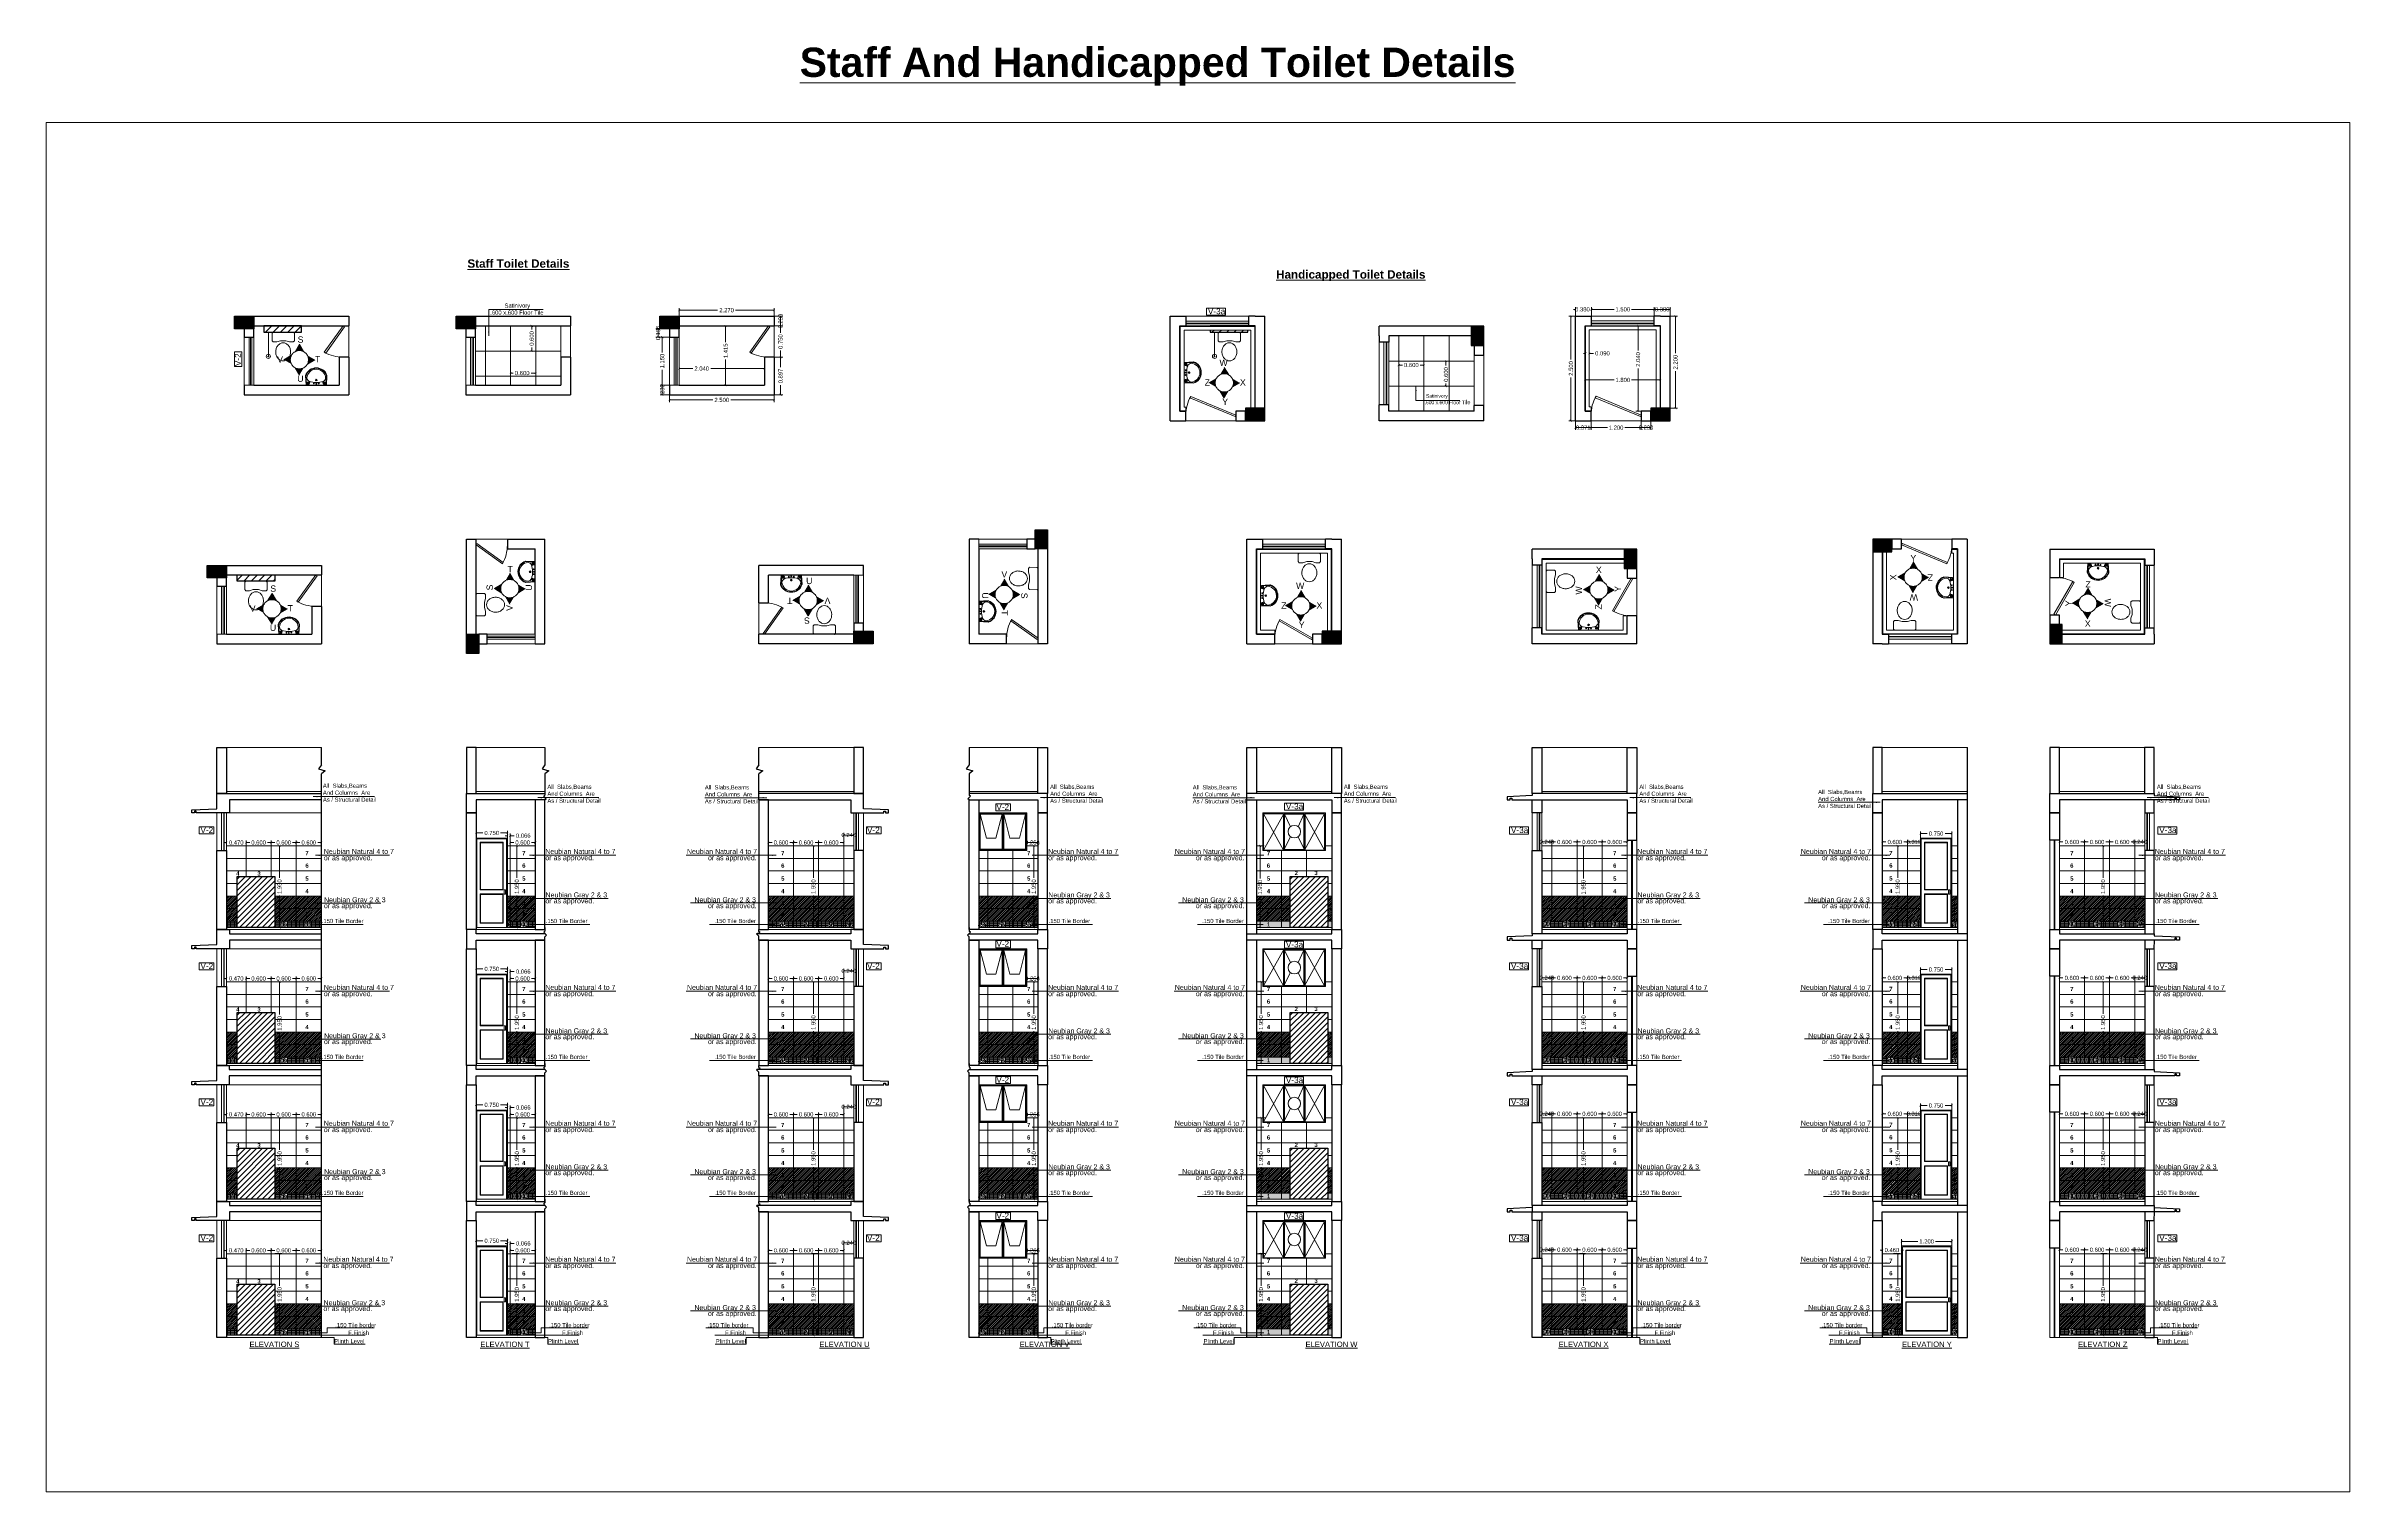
# Model space of a CAD drawing. Header units: millimetres. Extents: x 2733 to 5909, y 1038 to 2089.
# Drawn here: x 2964.6 to 3019.7, y 1038.1 to 1072.7 of the extents above; entities that cross this region are included whole.
import ezdxf

# ---------------------------------------------------------------- set-up
doc = ezdxf.new("R2010")
doc.units = ezdxf.units.MM
doc.header["$PDMODE"] = 35
for name, pattern in [('CENTER2', [1.125, 0.75, -0.125, 0.125, -0.125]), ('DASHED', [0.75, 0.5, -0.25]), ('DASHED2', [0.375, 0.25, -0.125])]:
    doc.linetypes.add(name, pattern=pattern)
doc.layers.get('0').update_dxf_attribs({"lineweight": 20})
doc.layers.get('Defpoints').update_dxf_attribs({"lineweight": 15})
for name, color, linetype, lineweight in [('Arrow', 1, 'Continuous', 15), ('beam', 43, 'Continuous', 20), ('COL HATCH', 253, 'Continuous', 13), ('Column', 251, 'Continuous', 30), ('DIM', 6, 'Continuous', 18), ('dim.1', 6, 'Continuous', 18), ('Door', 54, 'Continuous', 18), ('Fixture', 44, 'Continuous', 13), ('FLOOR FINISH', 10, 'Continuous', 15), ('Hatch', 43, 'Continuous', 13), ('Railing', 23, 'Continuous', 13), ('rcc', 5, 'Continuous', 30), ('RD', 7, 'Continuous', 18), ('TEXT', 7, 'Continuous', 15), ('Text-1', 240, 'Continuous', 15), ('TILE HATCH-2', 123, 'Continuous', 9), ('Tiles', 91, 'Continuous', 9), ('Tiles-Text', 230, 'Continuous', 18), ('Ventilator', 200, 'Continuous', 18), ('Wall', 7, 'Continuous', 30), ('Window-Wall', 7, 'Continuous', 18)]:
    doc.layers.add(name, color=color, linetype=linetype, lineweight=lineweight)
doc.styles.add('DIM', font='arial.ttf', dxfattribs={"height": 0.5})
doc.styles.add('dim-stylus bt', font='arial.ttf')
doc.styles.add('L120', font='arial.ttf', dxfattribs={"height": 0.6})
doc.styles.add('SCALE 1000', font='simplex.shx', dxfattribs={"height": 2})
doc.styles.get("Standard").update_dxf_attribs({"font": 'arial.ttf', "height": 0.2})
doc.styles.add('Tabrej', font='arial.ttf')
doc.dimstyles.new('DIMEN', dxfattribs={"dimtxt": 0.3, "dimasz": 0.25, "dimexe": 0.18, "dimexo": 0.0625, "dimgap": 0.09, "dimtad": 0, "dimdec": 3, "dimzin": 0, "dimdsep": 46, "dimtxsty": 'Tabrej', "dimcen": 0, "dimclrd": 256, "dimclre": 256, "dimclrt": 7, "dimadec": 0, "dimazin": 0, "dimtfac": 1, "dimtdec": 3, "dimtofl": 0, "dimtmove": 0, "dimatfit": 1, "dimfxl": 0, "dimtolj": 1, "dimtzin": 0, "dimlwd": -1, "dimlwe": -1, "dimarcsym": 0})
doc.dimstyles.new('Tabrej', dxfattribs={"dimtxt": 4, "dimasz": 0.45, "dimexe": 0.18, "dimexo": 0.0625, "dimgap": 0.09, "dimtad": 0, "dimdec": 3, "dimzin": 0, "dimdsep": 46, "dimtxsty": 'Tabrej', "dimcen": 0, "dimclrd": 256, "dimclre": 256, "dimclrt": 7, "dimaunit": 1, "dimadec": 3, "dimazin": 0, "dimtfac": 1, "dimtdec": 3, "dimtofl": 0, "dimtmove": 0, "dimatfit": 3, "dimfxl": 0, "dimtolj": 1, "dimtzin": 0, "dimlwd": -1, "dimlwe": -1, "dimarcsym": 0})

# ---------------------------------------------------------------- blocks, each defined once
blk = doc.blocks.new('ENGLISH SHEET')
at = {"layer": 'Fixture'}
for p, q in [((4663.798, 251.204), (4663.773, 251.179)), ((4663.773, 251.179), (4663.773, 250.696)), ((4663.976, 251.204), (4663.798, 251.204)), ((4664.002, 251.179), (4663.976, 251.204)), ((4664.002, 251.09), (4664.002, 251.179)), ((4663.773, 250.696), (4663.798, 250.67)), ((4663.798, 250.67), (4663.976, 250.67)), ((4663.976, 251.001), (4664.002, 251.09)), ((4663.976, 250.874), (4663.976, 251.001)), ((4663.976, 251.001), (4663.976, 250.874)), ((4664.002, 250.785), (4663.976, 250.874)), ((4663.976, 250.67), (4664.002, 250.696)), ((4664.002, 250.696), (4664.002, 250.785))]:
    blk.add_line(p, q, dxfattribs=at)
blk.add_lwpolyline([(4664.459, 250.937, 0.117036), (4664.443, 251.003, 0.104338), (4664.396, 251.063, 0.09029), (4664.321, 251.105, 0.09898), (4664.243, 251.115, 0.08237), (4664.159, 251.101, 0.09029), (4664.09, 251.063, 0.104338), (4664.043, 251.003, 0.117036), (4664.027, 250.937, 0.117036), (4664.043, 250.871, 0.104338), (4664.09, 250.811, 0.09029), (4664.159, 250.773, 0.08237), (4664.243, 250.759, 0.08237), (4664.327, 250.773, 0.09029), (4664.396, 250.811, 0.104338), (4664.443, 250.871, 0.117036)], format="xyb", close=True, dxfattribs=at)
blk = doc.blocks.new('RSA BASIN 9')
for points in [[(-0.1, -16.2, 0.340881), (10, -9, 0.074195), (10.1, -8.9), (9.5, 0), (-9.5, 0), (-10, -8.8, 0.082611), (-10, -9.2, 0.330812), (-0.1, -16.2)], [(0, -15, 0.391482), (8.9, -6.7, 0.252869), (6.5, -3.5, 0.087242), (0, -2.5, 0.079484), (-6.5, -3.5, 0.2542), (-8.8, -6.7, 0.39026), (0, -15)], [(-8.6, -2, -0.907437), (-8.4, -1.8), (-7.5, -2.6, -0.907437), (-7.6, -2.7)], [(-8.2, -1.6, -0.907437), (-8.1, -1.5), (-7.1, -2.3, -0.907437), (-7.3, -2.4)], [(-7.8, -1.3, -0.907437), (-7.7, -1.2), (-6.8, -1.9, -0.907437), (-6.9, -2.1)], [(7.8, -1.3, 0.907437), (7.7, -1.2), (6.8, -1.9, 0.907437), (6.9, -2.1)], [(8.2, -1.6, 0.907437), (8.1, -1.5), (7.1, -2.3, 0.907437), (7.3, -2.4)], [(8.6, -2, 0.907437), (8.4, -1.8), (7.5, -2.6, 0.907437), (7.6, -2.7)]]:
    blk.add_lwpolyline(points, format="xyb", close=True)
for points in [[(-5.9, -3.3), (-6.2, -3, -0.183787), (-6.2, -2.7, 0.126662), (-6.2, -2.4), (-6.6, -1.4, 0.35453), (-7.1, -1), (-8.7, -1, 0.414214), (-9.1, -1.4), (-9.6, -9.1, 0.329849), (-0.1, -15.8, 0.338736), (9.6, -8.9, 0.075632), (9.7, -8.8), (9.1, -1.4, 0.414214), (8.7, -1), (7.1, -1, 0.35453), (6.6, -1.4), (6.2, -2.4, 0.126662), (6.2, -2.7, -0.183787), (6.2, -3), (5.9, -3.3)], [(-6.2, -3.4), (-6.2, -3.3, 0.220542), (-6.5, -3.1), (-8.7, -2.8, -0.361119), (-9.2, -2.3)], [(6.2, -3.4), (6.2, -3.3, -0.220542), (6.5, -3.1), (8.7, -2.8, 0.358803), (9.2, -2.3, 0.358803)]]:
    blk.add_lwpolyline(points, format="xyb")
for centre, radius in [((-2.3, -1.6), 0.399), ((0, -4.8), 0.771), ((0, -4.8), 0.602), ((0, -1.2), 0.399), ((2.3, -1.5), 0.399)]:
    blk.add_circle(centre, radius)
blk = doc.blocks.new('CU')
at = {"layer": 'COL HATCH', "linetype": 'CENTER2'}
h = blk.add_hatch(color=256, dxfattribs=at)
h.dxf.hatch_style = 1
h.paths.add_polyline_path([(0, 0.035), (0, -0.265), (0.46, -0.265), (0.46, 0.035)])
at = {"layer": 'Column', "linetype": 'CENTER2'}
blk.add_lwpolyline([(0, 0.035), (0, -0.265), (0.46, -0.265), (0.46, 0.035), (0, 0.035)], dxfattribs=at)
blk = doc.blocks.new('bgd')
at = {"layer": 'Door'}
blk.add_line((2881.933, 979.85), (2881.933, 979.1), dxfattribs=at)
blk.add_lwpolyline([(2881.798, 979.85), (2881.348, 979.22), (2881.382, 979.2), (2881.832, 979.83)], close=True, dxfattribs=at)
blk.add_arc((2881.798, 980), 0.9, 240, 270, dxfattribs=at)
blk = doc.blocks.new('gbgd')
at = {"layer": 'Ventilator', "linetype": 'Continuous', "ltscale": 0.02}
for p, q in [((5586.046, -775.53), (5587.196, -775.53)), ((5586.046, -775.56), (5587.196, -775.56))]:
    blk.add_line(p, q, dxfattribs=at)
at = {"layer": 'Window-Wall'}
for p, q in [((5587.196, -775.378), (5586.046, -775.378)), ((5586.046, -775.378), (5586.046, -775.608)), ((5587.196, -775.608), (5587.196, -775.378)), ((5586.046, -775.493), (5587.196, -775.493)), ((5586.046, -775.608), (5587.196, -775.608))]:
    blk.add_line(p, q, dxfattribs=at)
blk = doc.blocks.new('_ArchTick')
at = {"color": 0, "const_width": 0.15}
blk.add_lwpolyline([(-0.5, -0.5), (0.5, 0.5)], dxfattribs=at)
blk = doc.blocks.new('*D588')
at = {"layer": 'Defpoints', "color": 0, "lineweight": 15, "transparency": 16777216}
for p in [(2970.613, 1053.642), (2970.013, 1053.568), (2970.613, 1053.563)]:
    blk.add_point(p, dxfattribs=at)
at = {"layer": 'DIM', "transparency": 16777216}
for p, q in [((2970.013, 1053.57), (2970.013, 1053.692)), ((2970.013, 1053.642), (2970.1, 1053.642)), ((2970.613, 1053.642), (2970.527, 1053.642)), ((2970.613, 1053.565), (2970.613, 1053.692))]:
    blk.add_line(p, q, dxfattribs=at)
at = {"layer": 'DIM', "transparency": 16777216, "xscale": 0.05, "yscale": 0.05, "zscale": 0.05, "rotation": 180}
blk.add_blockref('_ArchTick', (2970.013, 1053.642), dxfattribs=at)
at = {"layer": 'DIM', "transparency": 16777216, "xscale": 0.05, "yscale": 0.05, "zscale": 0.05}
blk.add_blockref('_ArchTick', (2970.613, 1053.642), dxfattribs=at)
at = {"layer": 'DIM', "color": 7, "transparency": 16777216, "insert": (2970.313, 1053.642), "char_height": 0.1, "attachment_point": 5, "style": 'Tabrej'}
blk.add_mtext('\\A1;0.600', dxfattribs=at)
blk = doc.blocks.new('*D589')
at = {"layer": 'Defpoints', "color": 0, "lineweight": 15, "transparency": 16777216}
for p in [(2971.213, 1053.642), (2970.613, 1053.568), (2971.213, 1053.563)]:
    blk.add_point(p, dxfattribs=at)
at = {"layer": 'DIM', "transparency": 16777216}
for p, q in [((2970.613, 1053.57), (2970.613, 1053.692)), ((2970.613, 1053.642), (2970.7, 1053.642)), ((2971.213, 1053.642), (2971.127, 1053.642)), ((2971.213, 1053.565), (2971.213, 1053.692))]:
    blk.add_line(p, q, dxfattribs=at)
at = {"layer": 'DIM', "transparency": 16777216, "xscale": 0.05, "yscale": 0.05, "zscale": 0.05, "rotation": 180}
blk.add_blockref('_ArchTick', (2970.613, 1053.642), dxfattribs=at)
at = {"layer": 'DIM', "transparency": 16777216, "xscale": 0.05, "yscale": 0.05, "zscale": 0.05}
blk.add_blockref('_ArchTick', (2971.213, 1053.642), dxfattribs=at)
at = {"layer": 'DIM', "color": 7, "transparency": 16777216, "insert": (2970.913, 1053.642), "char_height": 0.1, "attachment_point": 5, "style": 'Tabrej'}
blk.add_mtext('\\A1;0.600', dxfattribs=at)
blk = doc.blocks.new('*D590')
at = {"layer": 'Defpoints', "color": 0, "lineweight": 15, "transparency": 16777216}
for p in [(2970.104, 1053.563), (2970.129, 1051.613), (2970.215, 1051.613)]:
    blk.add_point(p, dxfattribs=at)
at = {"layer": 'DIM', "transparency": 16777216}
for p, q in [((2970.105, 1053.563), (2970.265, 1053.563)), ((2970.215, 1053.563), (2970.215, 1052.796)), ((2970.215, 1051.613), (2970.215, 1052.379)), ((2970.131, 1051.613), (2970.265, 1051.613))]:
    blk.add_line(p, q, dxfattribs=at)
at = {"layer": 'DIM', "transparency": 16777216, "xscale": 0.05, "yscale": 0.05, "zscale": 0.05}
for p, rotation in [((2970.215, 1053.563), 90), ((2970.215, 1051.613), 270)]:
    blk.add_blockref('_ArchTick', p, dxfattribs=dict(at, rotation=rotation))
at = {"layer": 'DIM', "color": 7, "transparency": 16777216, "insert": (2970.215, 1052.588), "char_height": 0.1, "attachment_point": 5, "rotation": 90, "style": 'Tabrej'}
blk.add_mtext('\\A1;1.950', dxfattribs=at)
blk = doc.blocks.new('*D591')
at = {"layer": 'Defpoints', "color": 0, "lineweight": 15, "transparency": 16777216}
for p in [(2970.013, 1053.642), (2969.413, 1053.568), (2970.013, 1053.563)]:
    blk.add_point(p, dxfattribs=at)
at = {"layer": 'DIM', "transparency": 16777216}
for p, q in [((2969.413, 1053.57), (2969.413, 1053.692)), ((2969.413, 1053.642), (2969.5, 1053.642)), ((2970.013, 1053.642), (2969.927, 1053.642)), ((2970.013, 1053.565), (2970.013, 1053.692))]:
    blk.add_line(p, q, dxfattribs=at)
at = {"layer": 'DIM', "transparency": 16777216, "xscale": 0.05, "yscale": 0.05, "zscale": 0.05, "rotation": 180}
blk.add_blockref('_ArchTick', (2969.413, 1053.642), dxfattribs=at)
at = {"layer": 'DIM', "transparency": 16777216, "xscale": 0.05, "yscale": 0.05, "zscale": 0.05}
blk.add_blockref('_ArchTick', (2970.013, 1053.642), dxfattribs=at)
at = {"layer": 'DIM', "color": 7, "transparency": 16777216, "insert": (2969.713, 1053.642), "char_height": 0.1, "attachment_point": 5, "style": 'Tabrej'}
blk.add_mtext('\\A1;0.600', dxfattribs=at)
blk = doc.blocks.new('*D592')
at = {"layer": 'Defpoints', "color": 0, "lineweight": 15, "transparency": 16777216}
for p in [(2969.413, 1053.642), (2968.943, 1053.563), (2969.413, 1053.563)]:
    blk.add_point(p, dxfattribs=at)
at = {"layer": 'DIM', "transparency": 16777216}
for p, q in [((2968.943, 1053.642), (2968.893, 1053.642)), ((2968.943, 1053.564), (2968.943, 1053.692)), ((2969.413, 1053.565), (2969.413, 1053.692)), ((2969.413, 1053.642), (2969.463, 1053.642))]:
    blk.add_line(p, q, dxfattribs=at)
at = {"layer": 'DIM', "transparency": 16777216, "xscale": 0.05, "yscale": 0.05, "zscale": 0.05}
blk.add_blockref('_ArchTick', (2968.943, 1053.642), dxfattribs=at)
at = {"layer": 'DIM', "transparency": 16777216, "xscale": 0.05, "yscale": 0.05, "zscale": 0.05, "rotation": 180}
blk.add_blockref('_ArchTick', (2969.413, 1053.642), dxfattribs=at)
at = {"layer": 'DIM', "color": 7, "transparency": 16777216, "insert": (2969.178, 1053.642), "char_height": 0.1, "attachment_point": 5, "style": 'Tabrej'}
blk.add_mtext('\\A1;0.470', dxfattribs=at)
blk = doc.blocks.new('*D593')
at = {"layer": 'Defpoints', "color": 0, "lineweight": 15, "transparency": 16777216}
for p in [(2975.661, 1043.813), (2975.726, 1044.057), (2975.726, 1043.813)]:
    blk.add_point(p, dxfattribs=at)
at = {"layer": 'DIM', "transparency": 16777216}
for p, q in [((2975.661, 1044.057), (2975.611, 1044.057)), ((2975.661, 1043.814), (2975.661, 1044.107)), ((2975.726, 1043.815), (2975.726, 1044.107)), ((2975.726, 1044.057), (2975.826, 1044.057))]:
    blk.add_line(p, q, dxfattribs=at)
at = {"layer": 'DIM', "transparency": 16777216, "xscale": 0.05, "yscale": 0.05, "zscale": 0.05}
blk.add_blockref('_ArchTick', (2975.661, 1044.057), dxfattribs=at)
at = {"layer": 'DIM', "transparency": 16777216, "xscale": 0.05, "yscale": 0.05, "zscale": 0.05, "rotation": 180}
blk.add_blockref('_ArchTick', (2975.726, 1044.057), dxfattribs=at)
at = {"layer": 'DIM', "color": 7, "transparency": 16777216, "insert": (2976.04, 1044.057), "char_height": 0.1, "attachment_point": 5, "style": 'Tabrej'}
blk.add_mtext('\\A1;0.066', dxfattribs=at)
blk = doc.blocks.new('*D594')
at = {"layer": 'Defpoints', "color": 0, "lineweight": 15, "transparency": 16777216}
for p in [(2975.726, 1043.818), (2976.326, 1043.892), (2976.326, 1043.813)]:
    blk.add_point(p, dxfattribs=at)
at = {"layer": 'DIM', "transparency": 16777216}
for p, q in [((2975.726, 1043.82), (2975.726, 1043.942)), ((2975.726, 1043.892), (2975.813, 1043.892)), ((2976.326, 1043.892), (2976.24, 1043.892)), ((2976.326, 1043.815), (2976.326, 1043.942))]:
    blk.add_line(p, q, dxfattribs=at)
at = {"layer": 'DIM', "transparency": 16777216, "xscale": 0.05, "yscale": 0.05, "zscale": 0.05, "rotation": 180}
blk.add_blockref('_ArchTick', (2975.726, 1043.892), dxfattribs=at)
at = {"layer": 'DIM', "transparency": 16777216, "xscale": 0.05, "yscale": 0.05, "zscale": 0.05}
blk.add_blockref('_ArchTick', (2976.326, 1043.892), dxfattribs=at)
at = {"layer": 'DIM', "color": 7, "transparency": 16777216, "insert": (2976.026, 1043.892), "char_height": 0.1, "attachment_point": 5, "style": 'Tabrej'}
blk.add_mtext('\\A1;0.600', dxfattribs=at)
blk = doc.blocks.new('*D595')
at = {"layer": 'Defpoints', "color": 0, "lineweight": 15, "transparency": 16777216}
for p in [(2975.777, 1043.813), (2975.803, 1041.863), (2975.888, 1041.863)]:
    blk.add_point(p, dxfattribs=at)
at = {"layer": 'DIM', "transparency": 16777216}
for p, q in [((2975.778, 1043.813), (2975.938, 1043.813)), ((2975.888, 1043.813), (2975.888, 1043.046)), ((2975.888, 1041.863), (2975.888, 1042.629)), ((2975.804, 1041.863), (2975.938, 1041.863))]:
    blk.add_line(p, q, dxfattribs=at)
at = {"layer": 'DIM', "transparency": 16777216, "xscale": 0.05, "yscale": 0.05, "zscale": 0.05}
for p, rotation in [((2975.888, 1043.813), 90), ((2975.888, 1041.863), 270)]:
    blk.add_blockref('_ArchTick', p, dxfattribs=dict(at, rotation=rotation))
at = {"layer": 'DIM', "color": 7, "transparency": 16777216, "insert": (2975.888, 1042.838), "char_height": 0.1, "attachment_point": 5, "rotation": 90, "style": 'Tabrej'}
blk.add_mtext('\\A1;1.950', dxfattribs=at)
blk = doc.blocks.new('bfgb')
at = {"layer": 'Door', "ltscale": 0.05}
for p, q in [((2896.694, 965.98), (2896.694, 963.845)), ((2896.694, 965.98), (2897.444, 965.98)), ((2897.444, 963.845), (2897.444, 965.98))]:
    blk.add_line(p, q, dxfattribs=at)
at = {"layer": 'Door'}
blk.add_line((2897.444, 963.845), (2896.694, 963.845), dxfattribs=at)
at = {"layer": 'Door', "ltscale": 0.05}
blk.add_lwpolyline([(2897.424, 963.845), (2897.424, 965.96), (2896.714, 965.96), (2896.714, 963.845)], dxfattribs=at)
for points in [[(2897.344, 965.88), (2896.794, 965.88), (2896.794, 964.745), (2897.344, 964.745)], [(2897.334, 965.87), (2896.804, 965.87), (2896.804, 964.755), (2897.334, 964.755)], [(2897.344, 964.645), (2896.794, 964.645), (2896.794, 963.945), (2897.344, 963.945)], [(2897.334, 964.635), (2896.804, 964.635), (2896.804, 963.955), (2897.334, 963.955)], [(2897.399, 964.742), (2897.369, 964.742), (2897.369, 964.642), (2897.399, 964.642)]]:
    blk.add_lwpolyline(points, close=True, dxfattribs=at)
blk = doc.blocks.new('*D597')
at = {"layer": 'Defpoints', "color": 0, "lineweight": 15, "transparency": 16777216}
for p in [(2974.911, 1043.998), (2975.661, 1044.121), (2975.661, 1043.998)]:
    blk.add_point(p, dxfattribs=at)
at = {"layer": 'DIM', "transparency": 16777216}
for p, q in [((2974.911, 1043.999), (2974.911, 1044.171)), ((2974.911, 1044.121), (2975.072, 1044.121)), ((2975.661, 1044.121), (2975.499, 1044.121)), ((2975.661, 1043.999), (2975.661, 1044.171))]:
    blk.add_line(p, q, dxfattribs=at)
at = {"layer": 'DIM', "transparency": 16777216, "xscale": 0.05, "yscale": 0.05, "zscale": 0.05, "rotation": 180}
blk.add_blockref('_ArchTick', (2974.911, 1044.121), dxfattribs=at)
at = {"layer": 'DIM', "transparency": 16777216, "xscale": 0.05, "yscale": 0.05, "zscale": 0.05}
blk.add_blockref('_ArchTick', (2975.661, 1044.121), dxfattribs=at)
at = {"layer": 'DIM', "color": 7, "transparency": 16777216, "insert": (2975.286, 1044.121), "char_height": 0.1, "attachment_point": 5, "style": 'Tabrej'}
blk.add_mtext('\\A1;0.750', dxfattribs=at)
blk = doc.blocks.new('*D598')
at = {"layer": 'Defpoints', "color": 0, "lineweight": 15, "transparency": 16777216}
for p in [(2975.661, 1047.063), (2975.726, 1047.307), (2975.726, 1047.063)]:
    blk.add_point(p, dxfattribs=at)
at = {"layer": 'DIM', "transparency": 16777216}
for p, q in [((2975.661, 1047.307), (2975.611, 1047.307)), ((2975.661, 1047.064), (2975.661, 1047.357)), ((2975.726, 1047.065), (2975.726, 1047.357)), ((2975.726, 1047.307), (2975.826, 1047.307))]:
    blk.add_line(p, q, dxfattribs=at)
at = {"layer": 'DIM', "transparency": 16777216, "xscale": 0.05, "yscale": 0.05, "zscale": 0.05}
blk.add_blockref('_ArchTick', (2975.661, 1047.307), dxfattribs=at)
at = {"layer": 'DIM', "transparency": 16777216, "xscale": 0.05, "yscale": 0.05, "zscale": 0.05, "rotation": 180}
blk.add_blockref('_ArchTick', (2975.726, 1047.307), dxfattribs=at)
at = {"layer": 'DIM', "color": 7, "transparency": 16777216, "insert": (2976.04, 1047.307), "char_height": 0.1, "attachment_point": 5, "style": 'Tabrej'}
blk.add_mtext('\\A1;0.066', dxfattribs=at)
blk = doc.blocks.new('*D599')
at = {"layer": 'Defpoints', "color": 0, "lineweight": 15, "transparency": 16777216}
for p in [(2975.726, 1047.068), (2976.326, 1047.142), (2976.326, 1047.063)]:
    blk.add_point(p, dxfattribs=at)
at = {"layer": 'DIM', "transparency": 16777216}
for p, q in [((2975.726, 1047.07), (2975.726, 1047.192)), ((2975.726, 1047.142), (2975.813, 1047.142)), ((2976.326, 1047.142), (2976.24, 1047.142)), ((2976.326, 1047.065), (2976.326, 1047.192))]:
    blk.add_line(p, q, dxfattribs=at)
at = {"layer": 'DIM', "transparency": 16777216, "xscale": 0.05, "yscale": 0.05, "zscale": 0.05, "rotation": 180}
blk.add_blockref('_ArchTick', (2975.726, 1047.142), dxfattribs=at)
at = {"layer": 'DIM', "transparency": 16777216, "xscale": 0.05, "yscale": 0.05, "zscale": 0.05}
blk.add_blockref('_ArchTick', (2976.326, 1047.142), dxfattribs=at)
at = {"layer": 'DIM', "color": 7, "transparency": 16777216, "insert": (2976.026, 1047.142), "char_height": 0.1, "attachment_point": 5, "style": 'Tabrej'}
blk.add_mtext('\\A1;0.600', dxfattribs=at)
blk = doc.blocks.new('*D600')
at = {"layer": 'Defpoints', "color": 0, "lineweight": 15, "transparency": 16777216}
for p in [(2975.777, 1047.063), (2975.803, 1045.113), (2975.888, 1045.113)]:
    blk.add_point(p, dxfattribs=at)
at = {"layer": 'DIM', "transparency": 16777216}
for p, q in [((2975.778, 1047.063), (2975.938, 1047.063)), ((2975.888, 1047.063), (2975.888, 1046.296)), ((2975.888, 1045.113), (2975.888, 1045.879)), ((2975.804, 1045.113), (2975.938, 1045.113))]:
    blk.add_line(p, q, dxfattribs=at)
at = {"layer": 'DIM', "transparency": 16777216, "xscale": 0.05, "yscale": 0.05, "zscale": 0.05}
for p, rotation in [((2975.888, 1047.063), 90), ((2975.888, 1045.113), 270)]:
    blk.add_blockref('_ArchTick', p, dxfattribs=dict(at, rotation=rotation))
at = {"layer": 'DIM', "color": 7, "transparency": 16777216, "insert": (2975.888, 1046.088), "char_height": 0.1, "attachment_point": 5, "rotation": 90, "style": 'Tabrej'}
blk.add_mtext('\\A1;1.950', dxfattribs=at)
blk = doc.blocks.new('*D601')
at = {"layer": 'Defpoints', "color": 0, "lineweight": 15, "transparency": 16777216}
for p in [(2974.911, 1047.248), (2975.661, 1047.371), (2975.661, 1047.248)]:
    blk.add_point(p, dxfattribs=at)
at = {"layer": 'DIM', "transparency": 16777216}
for p, q in [((2974.911, 1047.249), (2974.911, 1047.421)), ((2974.911, 1047.371), (2975.072, 1047.371)), ((2975.661, 1047.371), (2975.499, 1047.371)), ((2975.661, 1047.249), (2975.661, 1047.421))]:
    blk.add_line(p, q, dxfattribs=at)
at = {"layer": 'DIM', "transparency": 16777216, "xscale": 0.05, "yscale": 0.05, "zscale": 0.05, "rotation": 180}
blk.add_blockref('_ArchTick', (2974.911, 1047.371), dxfattribs=at)
at = {"layer": 'DIM', "transparency": 16777216, "xscale": 0.05, "yscale": 0.05, "zscale": 0.05}
blk.add_blockref('_ArchTick', (2975.661, 1047.371), dxfattribs=at)
at = {"layer": 'DIM', "color": 7, "transparency": 16777216, "insert": (2975.286, 1047.371), "char_height": 0.1, "attachment_point": 5, "style": 'Tabrej'}
blk.add_mtext('\\A1;0.750', dxfattribs=at)
blk = doc.blocks.new('*D602')
at = {"layer": 'Defpoints', "color": 0, "lineweight": 15, "transparency": 16777216}
for p in [(2975.661, 1050.313), (2975.726, 1050.557), (2975.726, 1050.313)]:
    blk.add_point(p, dxfattribs=at)
at = {"layer": 'DIM', "transparency": 16777216}
for p, q in [((2975.661, 1050.557), (2975.611, 1050.557)), ((2975.661, 1050.314), (2975.661, 1050.607)), ((2975.726, 1050.315), (2975.726, 1050.607)), ((2975.726, 1050.557), (2975.826, 1050.557))]:
    blk.add_line(p, q, dxfattribs=at)
at = {"layer": 'DIM', "transparency": 16777216, "xscale": 0.05, "yscale": 0.05, "zscale": 0.05}
blk.add_blockref('_ArchTick', (2975.661, 1050.557), dxfattribs=at)
at = {"layer": 'DIM', "transparency": 16777216, "xscale": 0.05, "yscale": 0.05, "zscale": 0.05, "rotation": 180}
blk.add_blockref('_ArchTick', (2975.726, 1050.557), dxfattribs=at)
at = {"layer": 'DIM', "color": 7, "transparency": 16777216, "insert": (2976.04, 1050.557), "char_height": 0.1, "attachment_point": 5, "style": 'Tabrej'}
blk.add_mtext('\\A1;0.066', dxfattribs=at)
blk = doc.blocks.new('*D603')
at = {"layer": 'Defpoints', "color": 0, "lineweight": 15, "transparency": 16777216}
for p in [(2975.726, 1050.318), (2976.326, 1050.392), (2976.326, 1050.313)]:
    blk.add_point(p, dxfattribs=at)
at = {"layer": 'DIM', "transparency": 16777216}
for p, q in [((2975.726, 1050.32), (2975.726, 1050.442)), ((2975.726, 1050.392), (2975.813, 1050.392)), ((2976.326, 1050.392), (2976.24, 1050.392)), ((2976.326, 1050.315), (2976.326, 1050.442))]:
    blk.add_line(p, q, dxfattribs=at)
at = {"layer": 'DIM', "transparency": 16777216, "xscale": 0.05, "yscale": 0.05, "zscale": 0.05, "rotation": 180}
blk.add_blockref('_ArchTick', (2975.726, 1050.392), dxfattribs=at)
at = {"layer": 'DIM', "transparency": 16777216, "xscale": 0.05, "yscale": 0.05, "zscale": 0.05}
blk.add_blockref('_ArchTick', (2976.326, 1050.392), dxfattribs=at)
at = {"layer": 'DIM', "color": 7, "transparency": 16777216, "insert": (2976.026, 1050.392), "char_height": 0.1, "attachment_point": 5, "style": 'Tabrej'}
blk.add_mtext('\\A1;0.600', dxfattribs=at)
blk = doc.blocks.new('*D604')
at = {"layer": 'Defpoints', "color": 0, "lineweight": 15, "transparency": 16777216}
for p in [(2975.777, 1050.313), (2975.803, 1048.363), (2975.888, 1048.363)]:
    blk.add_point(p, dxfattribs=at)
at = {"layer": 'DIM', "transparency": 16777216}
for p, q in [((2975.778, 1050.313), (2975.938, 1050.313)), ((2975.888, 1050.313), (2975.888, 1049.546)), ((2975.888, 1048.363), (2975.888, 1049.129)), ((2975.804, 1048.363), (2975.938, 1048.363))]:
    blk.add_line(p, q, dxfattribs=at)
at = {"layer": 'DIM', "transparency": 16777216, "xscale": 0.05, "yscale": 0.05, "zscale": 0.05}
for p, rotation in [((2975.888, 1050.313), 90), ((2975.888, 1048.363), 270)]:
    blk.add_blockref('_ArchTick', p, dxfattribs=dict(at, rotation=rotation))
at = {"layer": 'DIM', "color": 7, "transparency": 16777216, "insert": (2975.888, 1049.338), "char_height": 0.1, "attachment_point": 5, "rotation": 90, "style": 'Tabrej'}
blk.add_mtext('\\A1;1.950', dxfattribs=at)
blk = doc.blocks.new('*D605')
at = {"layer": 'Defpoints', "color": 0, "lineweight": 15, "transparency": 16777216}
for p in [(2974.911, 1050.498), (2975.661, 1050.621), (2975.661, 1050.498)]:
    blk.add_point(p, dxfattribs=at)
at = {"layer": 'DIM', "transparency": 16777216}
for p, q in [((2974.911, 1050.499), (2974.911, 1050.671)), ((2974.911, 1050.621), (2975.072, 1050.621)), ((2975.661, 1050.621), (2975.499, 1050.621)), ((2975.661, 1050.499), (2975.661, 1050.671))]:
    blk.add_line(p, q, dxfattribs=at)
at = {"layer": 'DIM', "transparency": 16777216, "xscale": 0.05, "yscale": 0.05, "zscale": 0.05, "rotation": 180}
blk.add_blockref('_ArchTick', (2974.911, 1050.621), dxfattribs=at)
at = {"layer": 'DIM', "transparency": 16777216, "xscale": 0.05, "yscale": 0.05, "zscale": 0.05}
blk.add_blockref('_ArchTick', (2975.661, 1050.621), dxfattribs=at)
at = {"layer": 'DIM', "color": 7, "transparency": 16777216, "insert": (2975.286, 1050.621), "char_height": 0.1, "attachment_point": 5, "style": 'Tabrej'}
blk.add_mtext('\\A1;0.750', dxfattribs=at)
blk = doc.blocks.new('*D606')
at = {"layer": 'Defpoints', "color": 0, "lineweight": 15, "transparency": 16777216}
for p in [(2975.726, 1053.807), (2975.661, 1053.563), (2975.726, 1053.563)]:
    blk.add_point(p, dxfattribs=at)
at = {"layer": 'DIM', "transparency": 16777216}
for p, q in [((2975.661, 1053.807), (2975.611, 1053.807)), ((2975.661, 1053.564), (2975.661, 1053.857)), ((2975.726, 1053.565), (2975.726, 1053.857)), ((2975.726, 1053.807), (2975.826, 1053.807))]:
    blk.add_line(p, q, dxfattribs=at)
at = {"layer": 'DIM', "transparency": 16777216, "xscale": 0.05, "yscale": 0.05, "zscale": 0.05}
blk.add_blockref('_ArchTick', (2975.661, 1053.807), dxfattribs=at)
at = {"layer": 'DIM', "transparency": 16777216, "xscale": 0.05, "yscale": 0.05, "zscale": 0.05, "rotation": 180}
blk.add_blockref('_ArchTick', (2975.726, 1053.807), dxfattribs=at)
at = {"layer": 'DIM', "color": 7, "transparency": 16777216, "insert": (2976.04, 1053.807), "char_height": 0.1, "attachment_point": 5, "style": 'Tabrej'}
blk.add_mtext('\\A1;0.066', dxfattribs=at)
blk = doc.blocks.new('*D607')
at = {"layer": 'Defpoints', "color": 0, "lineweight": 15, "transparency": 16777216}
for p in [(2976.326, 1053.642), (2975.726, 1053.568), (2976.326, 1053.563)]:
    blk.add_point(p, dxfattribs=at)
at = {"layer": 'DIM', "transparency": 16777216}
for p, q in [((2975.726, 1053.57), (2975.726, 1053.692)), ((2975.726, 1053.642), (2975.813, 1053.642)), ((2976.326, 1053.642), (2976.24, 1053.642)), ((2976.326, 1053.565), (2976.326, 1053.692))]:
    blk.add_line(p, q, dxfattribs=at)
at = {"layer": 'DIM', "transparency": 16777216, "xscale": 0.05, "yscale": 0.05, "zscale": 0.05, "rotation": 180}
blk.add_blockref('_ArchTick', (2975.726, 1053.642), dxfattribs=at)
at = {"layer": 'DIM', "transparency": 16777216, "xscale": 0.05, "yscale": 0.05, "zscale": 0.05}
blk.add_blockref('_ArchTick', (2976.326, 1053.642), dxfattribs=at)
at = {"layer": 'DIM', "color": 7, "transparency": 16777216, "insert": (2976.026, 1053.642), "char_height": 0.1, "attachment_point": 5, "style": 'Tabrej'}
blk.add_mtext('\\A1;0.600', dxfattribs=at)
blk = doc.blocks.new('*D608')
at = {"layer": 'Defpoints', "color": 0, "lineweight": 15, "transparency": 16777216}
for p in [(2975.777, 1053.563), (2975.803, 1051.613), (2975.888, 1051.613)]:
    blk.add_point(p, dxfattribs=at)
at = {"layer": 'DIM', "transparency": 16777216}
for p, q in [((2975.778, 1053.563), (2975.938, 1053.563)), ((2975.888, 1053.563), (2975.888, 1052.796)), ((2975.888, 1051.613), (2975.888, 1052.379)), ((2975.804, 1051.613), (2975.938, 1051.613))]:
    blk.add_line(p, q, dxfattribs=at)
at = {"layer": 'DIM', "transparency": 16777216, "xscale": 0.05, "yscale": 0.05, "zscale": 0.05}
for p, rotation in [((2975.888, 1053.563), 90), ((2975.888, 1051.613), 270)]:
    blk.add_blockref('_ArchTick', p, dxfattribs=dict(at, rotation=rotation))
at = {"layer": 'DIM', "color": 7, "transparency": 16777216, "insert": (2975.888, 1052.588), "char_height": 0.1, "attachment_point": 5, "rotation": 90, "style": 'Tabrej'}
blk.add_mtext('\\A1;1.950', dxfattribs=at)
blk = doc.blocks.new('*D609')
at = {"layer": 'Defpoints', "color": 0, "lineweight": 15, "transparency": 16777216}
for p in [(2974.911, 1053.748), (2975.661, 1053.871), (2975.661, 1053.748)]:
    blk.add_point(p, dxfattribs=at)
at = {"layer": 'DIM', "transparency": 16777216}
for p, q in [((2974.911, 1053.749), (2974.911, 1053.921)), ((2974.911, 1053.871), (2975.072, 1053.871)), ((2975.661, 1053.871), (2975.499, 1053.871)), ((2975.661, 1053.749), (2975.661, 1053.921))]:
    blk.add_line(p, q, dxfattribs=at)
at = {"layer": 'DIM', "transparency": 16777216, "xscale": 0.05, "yscale": 0.05, "zscale": 0.05, "rotation": 180}
blk.add_blockref('_ArchTick', (2974.911, 1053.871), dxfattribs=at)
at = {"layer": 'DIM', "transparency": 16777216, "xscale": 0.05, "yscale": 0.05, "zscale": 0.05}
blk.add_blockref('_ArchTick', (2975.661, 1053.871), dxfattribs=at)
at = {"layer": 'DIM', "color": 7, "transparency": 16777216, "insert": (2975.286, 1053.871), "char_height": 0.1, "attachment_point": 5, "style": 'Tabrej'}
blk.add_mtext('\\A1;0.750', dxfattribs=at)
blk = doc.blocks.new('*D610')
at = {"layer": 'Defpoints', "color": 0, "lineweight": 15, "transparency": 16777216}
for p in [(2982.502, 1053.642), (2982.502, 1053.563), (2983.102, 1053.568)]:
    blk.add_point(p, dxfattribs=at)
at = {"layer": 'DIM', "transparency": 16777216}
for p, q in [((2982.502, 1053.565), (2982.502, 1053.692)), ((2982.502, 1053.642), (2982.588, 1053.642)), ((2983.102, 1053.642), (2983.015, 1053.642)), ((2983.102, 1053.57), (2983.102, 1053.692))]:
    blk.add_line(p, q, dxfattribs=at)
at = {"layer": 'DIM', "transparency": 16777216, "xscale": 0.05, "yscale": 0.05, "zscale": 0.05, "rotation": 180}
blk.add_blockref('_ArchTick', (2982.502, 1053.642), dxfattribs=at)
at = {"layer": 'DIM', "transparency": 16777216, "xscale": 0.05, "yscale": 0.05, "zscale": 0.05}
blk.add_blockref('_ArchTick', (2983.102, 1053.642), dxfattribs=at)
at = {"layer": 'DIM', "color": 7, "transparency": 16777216, "insert": (2982.802, 1053.642), "char_height": 0.1, "attachment_point": 5, "style": 'Tabrej'}
blk.add_mtext('\\A1;0.600', dxfattribs=at)
blk = doc.blocks.new('*D611')
at = {"layer": 'Defpoints', "color": 0, "lineweight": 15, "transparency": 16777216}
for p in [(2981.902, 1053.642), (2981.902, 1053.563), (2982.502, 1053.568)]:
    blk.add_point(p, dxfattribs=at)
at = {"layer": 'DIM', "transparency": 16777216}
for p, q in [((2981.902, 1053.565), (2981.902, 1053.692)), ((2981.902, 1053.642), (2981.988, 1053.642)), ((2982.502, 1053.642), (2982.415, 1053.642)), ((2982.502, 1053.57), (2982.502, 1053.692))]:
    blk.add_line(p, q, dxfattribs=at)
at = {"layer": 'DIM', "transparency": 16777216, "xscale": 0.05, "yscale": 0.05, "zscale": 0.05, "rotation": 180}
blk.add_blockref('_ArchTick', (2981.902, 1053.642), dxfattribs=at)
at = {"layer": 'DIM', "transparency": 16777216, "xscale": 0.05, "yscale": 0.05, "zscale": 0.05}
blk.add_blockref('_ArchTick', (2982.502, 1053.642), dxfattribs=at)
at = {"layer": 'DIM', "color": 7, "transparency": 16777216, "insert": (2982.202, 1053.642), "char_height": 0.1, "attachment_point": 5, "style": 'Tabrej'}
blk.add_mtext('\\A1;0.600', dxfattribs=at)
blk = doc.blocks.new('*D612')
at = {"layer": 'Defpoints', "color": 0, "lineweight": 15, "transparency": 16777216}
for p in [(2983.088, 1053.563), (2982.977, 1051.613), (2983.062, 1051.613)]:
    blk.add_point(p, dxfattribs=at)
at = {"layer": 'DIM', "transparency": 16777216}
for p, q in [((2983.087, 1053.563), (2982.927, 1053.563)), ((2982.977, 1053.563), (2982.977, 1052.796)), ((2982.977, 1051.613), (2982.977, 1052.379)), ((2983.061, 1051.613), (2982.927, 1051.613))]:
    blk.add_line(p, q, dxfattribs=at)
at = {"layer": 'DIM', "transparency": 16777216, "xscale": 0.05, "yscale": 0.05, "zscale": 0.05}
for p, rotation in [((2982.977, 1053.563), 90), ((2982.977, 1051.613), 270)]:
    blk.add_blockref('_ArchTick', p, dxfattribs=dict(at, rotation=rotation))
at = {"layer": 'DIM', "color": 7, "transparency": 16777216, "insert": (2982.977, 1052.588), "char_height": 0.1, "attachment_point": 5, "rotation": 90, "style": 'Tabrej'}
blk.add_mtext('\\A1;1.950', dxfattribs=at)
blk = doc.blocks.new('*D613')
at = {"layer": 'Defpoints', "color": 0, "lineweight": 15, "transparency": 16777216}
for p in [(2983.102, 1053.642), (2983.102, 1053.563), (2983.702, 1053.568)]:
    blk.add_point(p, dxfattribs=at)
at = {"layer": 'DIM', "transparency": 16777216}
for p, q in [((2983.102, 1053.565), (2983.102, 1053.692)), ((2983.102, 1053.642), (2983.188, 1053.642)), ((2983.702, 1053.642), (2983.615, 1053.642)), ((2983.702, 1053.57), (2983.702, 1053.692))]:
    blk.add_line(p, q, dxfattribs=at)
at = {"layer": 'DIM', "transparency": 16777216, "xscale": 0.05, "yscale": 0.05, "zscale": 0.05, "rotation": 180}
blk.add_blockref('_ArchTick', (2983.102, 1053.642), dxfattribs=at)
at = {"layer": 'DIM', "transparency": 16777216, "xscale": 0.05, "yscale": 0.05, "zscale": 0.05}
blk.add_blockref('_ArchTick', (2983.702, 1053.642), dxfattribs=at)
at = {"layer": 'DIM', "color": 7, "transparency": 16777216, "insert": (2983.402, 1053.642), "char_height": 0.1, "attachment_point": 5, "style": 'Tabrej'}
blk.add_mtext('\\A1;0.600', dxfattribs=at)
blk = doc.blocks.new('*D614')
at = {"layer": 'Defpoints', "color": 0, "lineweight": 15, "transparency": 16777216}
for p in [(2983.702, 1053.822), (2983.702, 1053.563), (2983.942, 1053.568)]:
    blk.add_point(p, dxfattribs=at)
at = {"layer": 'DIM', "transparency": 16777216}
for p, q in [((2983.702, 1053.564), (2983.702, 1053.872)), ((2983.942, 1053.822), (2983.702, 1053.822)), ((2983.942, 1053.57), (2983.942, 1053.872))]:
    blk.add_line(p, q, dxfattribs=at)
at = {"layer": 'DIM', "transparency": 16777216, "xscale": 0.05, "yscale": 0.05, "zscale": 0.05, "rotation": 180}
blk.add_blockref('_ArchTick', (2983.702, 1053.822), dxfattribs=at)
at = {"layer": 'DIM', "transparency": 16777216, "xscale": 0.05, "yscale": 0.05, "zscale": 0.05}
blk.add_blockref('_ArchTick', (2983.942, 1053.822), dxfattribs=at)
at = {"layer": 'DIM', "color": 7, "transparency": 16777216, "insert": (2983.822, 1053.822), "char_height": 0.1, "attachment_point": 5, "style": 'Tabrej'}
blk.add_mtext('\\A1;0.240', dxfattribs=at)
blk = doc.blocks.new('*D615')
at = {"layer": 'Defpoints', "color": 0, "lineweight": 15, "transparency": 16777216}
for p in [(2982.502, 1050.392), (2982.502, 1050.313), (2983.102, 1050.318)]:
    blk.add_point(p, dxfattribs=at)
at = {"layer": 'DIM', "transparency": 16777216}
for p, q in [((2982.502, 1050.315), (2982.502, 1050.442)), ((2982.502, 1050.392), (2982.588, 1050.392)), ((2983.102, 1050.392), (2983.015, 1050.392)), ((2983.102, 1050.32), (2983.102, 1050.442))]:
    blk.add_line(p, q, dxfattribs=at)
at = {"layer": 'DIM', "transparency": 16777216, "xscale": 0.05, "yscale": 0.05, "zscale": 0.05, "rotation": 180}
blk.add_blockref('_ArchTick', (2982.502, 1050.392), dxfattribs=at)
at = {"layer": 'DIM', "transparency": 16777216, "xscale": 0.05, "yscale": 0.05, "zscale": 0.05}
blk.add_blockref('_ArchTick', (2983.102, 1050.392), dxfattribs=at)
at = {"layer": 'DIM', "color": 7, "transparency": 16777216, "insert": (2982.802, 1050.392), "char_height": 0.1, "attachment_point": 5, "style": 'Tabrej'}
blk.add_mtext('\\A1;0.600', dxfattribs=at)
blk = doc.blocks.new('*D616')
at = {"layer": 'Defpoints', "color": 0, "lineweight": 15, "transparency": 16777216}
for p in [(2981.902, 1050.392), (2981.902, 1050.313), (2982.502, 1050.318)]:
    blk.add_point(p, dxfattribs=at)
at = {"layer": 'DIM', "transparency": 16777216}
for p, q in [((2981.902, 1050.315), (2981.902, 1050.442)), ((2981.902, 1050.392), (2981.988, 1050.392)), ((2982.502, 1050.392), (2982.415, 1050.392)), ((2982.502, 1050.32), (2982.502, 1050.442))]:
    blk.add_line(p, q, dxfattribs=at)
at = {"layer": 'DIM', "transparency": 16777216, "xscale": 0.05, "yscale": 0.05, "zscale": 0.05, "rotation": 180}
blk.add_blockref('_ArchTick', (2981.902, 1050.392), dxfattribs=at)
at = {"layer": 'DIM', "transparency": 16777216, "xscale": 0.05, "yscale": 0.05, "zscale": 0.05}
blk.add_blockref('_ArchTick', (2982.502, 1050.392), dxfattribs=at)
at = {"layer": 'DIM', "color": 7, "transparency": 16777216, "insert": (2982.202, 1050.392), "char_height": 0.1, "attachment_point": 5, "style": 'Tabrej'}
blk.add_mtext('\\A1;0.600', dxfattribs=at)
blk = doc.blocks.new('*D617')
at = {"layer": 'Defpoints', "color": 0, "lineweight": 15, "transparency": 16777216}
for p in [(2983.088, 1050.313), (2982.977, 1048.363), (2983.062, 1048.363)]:
    blk.add_point(p, dxfattribs=at)
at = {"layer": 'DIM', "transparency": 16777216}
for p, q in [((2983.087, 1050.313), (2982.927, 1050.313)), ((2982.977, 1050.313), (2982.977, 1049.546)), ((2982.977, 1048.363), (2982.977, 1049.129)), ((2983.061, 1048.363), (2982.927, 1048.363))]:
    blk.add_line(p, q, dxfattribs=at)
at = {"layer": 'DIM', "transparency": 16777216, "xscale": 0.05, "yscale": 0.05, "zscale": 0.05}
for p, rotation in [((2982.977, 1050.313), 90), ((2982.977, 1048.363), 270)]:
    blk.add_blockref('_ArchTick', p, dxfattribs=dict(at, rotation=rotation))
at = {"layer": 'DIM', "color": 7, "transparency": 16777216, "insert": (2982.977, 1049.338), "char_height": 0.1, "attachment_point": 5, "rotation": 90, "style": 'Tabrej'}
blk.add_mtext('\\A1;1.950', dxfattribs=at)
blk = doc.blocks.new('*D618')
at = {"layer": 'Defpoints', "color": 0, "lineweight": 15, "transparency": 16777216}
for p in [(2983.102, 1050.392), (2983.102, 1050.313), (2983.702, 1050.318)]:
    blk.add_point(p, dxfattribs=at)
at = {"layer": 'DIM', "transparency": 16777216}
for p, q in [((2983.102, 1050.315), (2983.102, 1050.442)), ((2983.102, 1050.392), (2983.188, 1050.392)), ((2983.702, 1050.392), (2983.615, 1050.392)), ((2983.702, 1050.32), (2983.702, 1050.442))]:
    blk.add_line(p, q, dxfattribs=at)
at = {"layer": 'DIM', "transparency": 16777216, "xscale": 0.05, "yscale": 0.05, "zscale": 0.05, "rotation": 180}
blk.add_blockref('_ArchTick', (2983.102, 1050.392), dxfattribs=at)
at = {"layer": 'DIM', "transparency": 16777216, "xscale": 0.05, "yscale": 0.05, "zscale": 0.05}
blk.add_blockref('_ArchTick', (2983.702, 1050.392), dxfattribs=at)
at = {"layer": 'DIM', "color": 7, "transparency": 16777216, "insert": (2983.402, 1050.392), "char_height": 0.1, "attachment_point": 5, "style": 'Tabrej'}
blk.add_mtext('\\A1;0.600', dxfattribs=at)
blk = doc.blocks.new('*D619')
at = {"layer": 'Defpoints', "color": 0, "lineweight": 15, "transparency": 16777216}
for p in [(2983.702, 1050.572), (2983.702, 1050.313), (2983.942, 1050.318)]:
    blk.add_point(p, dxfattribs=at)
at = {"layer": 'DIM', "transparency": 16777216}
for p, q in [((2983.702, 1050.314), (2983.702, 1050.622)), ((2983.942, 1050.572), (2983.702, 1050.572)), ((2983.942, 1050.32), (2983.942, 1050.622))]:
    blk.add_line(p, q, dxfattribs=at)
at = {"layer": 'DIM', "transparency": 16777216, "xscale": 0.05, "yscale": 0.05, "zscale": 0.05, "rotation": 180}
blk.add_blockref('_ArchTick', (2983.702, 1050.572), dxfattribs=at)
at = {"layer": 'DIM', "transparency": 16777216, "xscale": 0.05, "yscale": 0.05, "zscale": 0.05}
blk.add_blockref('_ArchTick', (2983.942, 1050.572), dxfattribs=at)
at = {"layer": 'DIM', "color": 7, "transparency": 16777216, "insert": (2983.822, 1050.572), "char_height": 0.1, "attachment_point": 5, "style": 'Tabrej'}
blk.add_mtext('\\A1;0.240', dxfattribs=at)
blk = doc.blocks.new('*D620')
at = {"layer": 'Defpoints', "color": 0, "lineweight": 15, "transparency": 16777216}
for p in [(2982.502, 1047.142), (2982.502, 1047.063), (2983.102, 1047.068)]:
    blk.add_point(p, dxfattribs=at)
at = {"layer": 'DIM', "transparency": 16777216}
for p, q in [((2982.502, 1047.065), (2982.502, 1047.192)), ((2982.502, 1047.142), (2982.588, 1047.142)), ((2983.102, 1047.142), (2983.015, 1047.142)), ((2983.102, 1047.07), (2983.102, 1047.192))]:
    blk.add_line(p, q, dxfattribs=at)
at = {"layer": 'DIM', "transparency": 16777216, "xscale": 0.05, "yscale": 0.05, "zscale": 0.05, "rotation": 180}
blk.add_blockref('_ArchTick', (2982.502, 1047.142), dxfattribs=at)
at = {"layer": 'DIM', "transparency": 16777216, "xscale": 0.05, "yscale": 0.05, "zscale": 0.05}
blk.add_blockref('_ArchTick', (2983.102, 1047.142), dxfattribs=at)
at = {"layer": 'DIM', "color": 7, "transparency": 16777216, "insert": (2982.802, 1047.142), "char_height": 0.1, "attachment_point": 5, "style": 'Tabrej'}
blk.add_mtext('\\A1;0.600', dxfattribs=at)
blk = doc.blocks.new('*D621')
at = {"layer": 'Defpoints', "color": 0, "lineweight": 15, "transparency": 16777216}
for p in [(2981.902, 1047.142), (2981.902, 1047.063), (2982.502, 1047.068)]:
    blk.add_point(p, dxfattribs=at)
at = {"layer": 'DIM', "transparency": 16777216}
for p, q in [((2981.902, 1047.065), (2981.902, 1047.192)), ((2981.902, 1047.142), (2981.988, 1047.142)), ((2982.502, 1047.142), (2982.415, 1047.142)), ((2982.502, 1047.07), (2982.502, 1047.192))]:
    blk.add_line(p, q, dxfattribs=at)
at = {"layer": 'DIM', "transparency": 16777216, "xscale": 0.05, "yscale": 0.05, "zscale": 0.05, "rotation": 180}
blk.add_blockref('_ArchTick', (2981.902, 1047.142), dxfattribs=at)
at = {"layer": 'DIM', "transparency": 16777216, "xscale": 0.05, "yscale": 0.05, "zscale": 0.05}
blk.add_blockref('_ArchTick', (2982.502, 1047.142), dxfattribs=at)
at = {"layer": 'DIM', "color": 7, "transparency": 16777216, "insert": (2982.202, 1047.142), "char_height": 0.1, "attachment_point": 5, "style": 'Tabrej'}
blk.add_mtext('\\A1;0.600', dxfattribs=at)
blk = doc.blocks.new('*D622')
at = {"layer": 'Defpoints', "color": 0, "lineweight": 15, "transparency": 16777216}
for p in [(2983.088, 1047.063), (2982.977, 1045.113), (2983.062, 1045.113)]:
    blk.add_point(p, dxfattribs=at)
at = {"layer": 'DIM', "transparency": 16777216}
for p, q in [((2983.087, 1047.063), (2982.927, 1047.063)), ((2982.977, 1047.063), (2982.977, 1046.296)), ((2982.977, 1045.113), (2982.977, 1045.879)), ((2983.061, 1045.113), (2982.927, 1045.113))]:
    blk.add_line(p, q, dxfattribs=at)
at = {"layer": 'DIM', "transparency": 16777216, "xscale": 0.05, "yscale": 0.05, "zscale": 0.05}
for p, rotation in [((2982.977, 1047.063), 90), ((2982.977, 1045.113), 270)]:
    blk.add_blockref('_ArchTick', p, dxfattribs=dict(at, rotation=rotation))
at = {"layer": 'DIM', "color": 7, "transparency": 16777216, "insert": (2982.977, 1046.088), "char_height": 0.1, "attachment_point": 5, "rotation": 90, "style": 'Tabrej'}
blk.add_mtext('\\A1;1.950', dxfattribs=at)
blk = doc.blocks.new('*D623')
at = {"layer": 'Defpoints', "color": 0, "lineweight": 15, "transparency": 16777216}
for p in [(2983.102, 1047.142), (2983.102, 1047.063), (2983.702, 1047.068)]:
    blk.add_point(p, dxfattribs=at)
at = {"layer": 'DIM', "transparency": 16777216}
for p, q in [((2983.102, 1047.065), (2983.102, 1047.192)), ((2983.102, 1047.142), (2983.188, 1047.142)), ((2983.702, 1047.142), (2983.615, 1047.142)), ((2983.702, 1047.07), (2983.702, 1047.192))]:
    blk.add_line(p, q, dxfattribs=at)
at = {"layer": 'DIM', "transparency": 16777216, "xscale": 0.05, "yscale": 0.05, "zscale": 0.05, "rotation": 180}
blk.add_blockref('_ArchTick', (2983.102, 1047.142), dxfattribs=at)
at = {"layer": 'DIM', "transparency": 16777216, "xscale": 0.05, "yscale": 0.05, "zscale": 0.05}
blk.add_blockref('_ArchTick', (2983.702, 1047.142), dxfattribs=at)
at = {"layer": 'DIM', "color": 7, "transparency": 16777216, "insert": (2983.402, 1047.142), "char_height": 0.1, "attachment_point": 5, "style": 'Tabrej'}
blk.add_mtext('\\A1;0.600', dxfattribs=at)
blk = doc.blocks.new('*D624')
at = {"layer": 'Defpoints', "color": 0, "lineweight": 15, "transparency": 16777216}
for p in [(2983.702, 1047.322), (2983.702, 1047.063), (2983.942, 1047.068)]:
    blk.add_point(p, dxfattribs=at)
at = {"layer": 'DIM', "transparency": 16777216}
for p, q in [((2983.702, 1047.064), (2983.702, 1047.372)), ((2983.942, 1047.322), (2983.702, 1047.322)), ((2983.942, 1047.07), (2983.942, 1047.372))]:
    blk.add_line(p, q, dxfattribs=at)
at = {"layer": 'DIM', "transparency": 16777216, "xscale": 0.05, "yscale": 0.05, "zscale": 0.05, "rotation": 180}
blk.add_blockref('_ArchTick', (2983.702, 1047.322), dxfattribs=at)
at = {"layer": 'DIM', "transparency": 16777216, "xscale": 0.05, "yscale": 0.05, "zscale": 0.05}
blk.add_blockref('_ArchTick', (2983.942, 1047.322), dxfattribs=at)
at = {"layer": 'DIM', "color": 7, "transparency": 16777216, "insert": (2983.822, 1047.322), "char_height": 0.1, "attachment_point": 5, "style": 'Tabrej'}
blk.add_mtext('\\A1;0.240', dxfattribs=at)
blk = doc.blocks.new('*D625')
at = {"layer": 'Defpoints', "color": 0, "lineweight": 15, "transparency": 16777216}
for p in [(2982.502, 1043.892), (2982.502, 1043.813), (2983.102, 1043.818)]:
    blk.add_point(p, dxfattribs=at)
at = {"layer": 'DIM', "transparency": 16777216}
for p, q in [((2982.502, 1043.815), (2982.502, 1043.942)), ((2982.502, 1043.892), (2982.588, 1043.892)), ((2983.102, 1043.892), (2983.015, 1043.892)), ((2983.102, 1043.82), (2983.102, 1043.942))]:
    blk.add_line(p, q, dxfattribs=at)
at = {"layer": 'DIM', "transparency": 16777216, "xscale": 0.05, "yscale": 0.05, "zscale": 0.05, "rotation": 180}
blk.add_blockref('_ArchTick', (2982.502, 1043.892), dxfattribs=at)
at = {"layer": 'DIM', "transparency": 16777216, "xscale": 0.05, "yscale": 0.05, "zscale": 0.05}
blk.add_blockref('_ArchTick', (2983.102, 1043.892), dxfattribs=at)
at = {"layer": 'DIM', "color": 7, "transparency": 16777216, "insert": (2982.802, 1043.892), "char_height": 0.1, "attachment_point": 5, "style": 'Tabrej'}
blk.add_mtext('\\A1;0.600', dxfattribs=at)
blk = doc.blocks.new('*D626')
at = {"layer": 'Defpoints', "color": 0, "lineweight": 15, "transparency": 16777216}
for p in [(2981.902, 1043.892), (2981.902, 1043.813), (2982.502, 1043.818)]:
    blk.add_point(p, dxfattribs=at)
at = {"layer": 'DIM', "transparency": 16777216}
for p, q in [((2981.902, 1043.815), (2981.902, 1043.942)), ((2981.902, 1043.892), (2981.988, 1043.892)), ((2982.502, 1043.892), (2982.415, 1043.892)), ((2982.502, 1043.82), (2982.502, 1043.942))]:
    blk.add_line(p, q, dxfattribs=at)
at = {"layer": 'DIM', "transparency": 16777216, "xscale": 0.05, "yscale": 0.05, "zscale": 0.05, "rotation": 180}
blk.add_blockref('_ArchTick', (2981.902, 1043.892), dxfattribs=at)
at = {"layer": 'DIM', "transparency": 16777216, "xscale": 0.05, "yscale": 0.05, "zscale": 0.05}
blk.add_blockref('_ArchTick', (2982.502, 1043.892), dxfattribs=at)
at = {"layer": 'DIM', "color": 7, "transparency": 16777216, "insert": (2982.202, 1043.892), "char_height": 0.1, "attachment_point": 5, "style": 'Tabrej'}
blk.add_mtext('\\A1;0.600', dxfattribs=at)
blk = doc.blocks.new('*D627')
at = {"layer": 'Defpoints', "color": 0, "lineweight": 15, "transparency": 16777216}
for p in [(2983.088, 1043.813), (2982.977, 1041.863), (2983.062, 1041.863)]:
    blk.add_point(p, dxfattribs=at)
at = {"layer": 'DIM', "transparency": 16777216}
for p, q in [((2983.087, 1043.813), (2982.927, 1043.813)), ((2982.977, 1043.813), (2982.977, 1043.046)), ((2982.977, 1041.863), (2982.977, 1042.629)), ((2983.061, 1041.863), (2982.927, 1041.863))]:
    blk.add_line(p, q, dxfattribs=at)
at = {"layer": 'DIM', "transparency": 16777216, "xscale": 0.05, "yscale": 0.05, "zscale": 0.05}
for p, rotation in [((2982.977, 1043.813), 90), ((2982.977, 1041.863), 270)]:
    blk.add_blockref('_ArchTick', p, dxfattribs=dict(at, rotation=rotation))
at = {"layer": 'DIM', "color": 7, "transparency": 16777216, "insert": (2982.977, 1042.838), "char_height": 0.1, "attachment_point": 5, "rotation": 90, "style": 'Tabrej'}
blk.add_mtext('\\A1;1.950', dxfattribs=at)
blk = doc.blocks.new('*D628')
at = {"layer": 'Defpoints', "color": 0, "lineweight": 15, "transparency": 16777216}
for p in [(2983.102, 1043.892), (2983.102, 1043.813), (2983.702, 1043.818)]:
    blk.add_point(p, dxfattribs=at)
at = {"layer": 'DIM', "transparency": 16777216}
for p, q in [((2983.102, 1043.815), (2983.102, 1043.942)), ((2983.102, 1043.892), (2983.188, 1043.892)), ((2983.702, 1043.892), (2983.615, 1043.892)), ((2983.702, 1043.82), (2983.702, 1043.942))]:
    blk.add_line(p, q, dxfattribs=at)
at = {"layer": 'DIM', "transparency": 16777216, "xscale": 0.05, "yscale": 0.05, "zscale": 0.05, "rotation": 180}
blk.add_blockref('_ArchTick', (2983.102, 1043.892), dxfattribs=at)
at = {"layer": 'DIM', "transparency": 16777216, "xscale": 0.05, "yscale": 0.05, "zscale": 0.05}
blk.add_blockref('_ArchTick', (2983.702, 1043.892), dxfattribs=at)
at = {"layer": 'DIM', "color": 7, "transparency": 16777216, "insert": (2983.402, 1043.892), "char_height": 0.1, "attachment_point": 5, "style": 'Tabrej'}
blk.add_mtext('\\A1;0.600', dxfattribs=at)
blk = doc.blocks.new('*D629')
at = {"layer": 'Defpoints', "color": 0, "lineweight": 15, "transparency": 16777216}
for p in [(2983.702, 1044.072), (2983.702, 1043.813), (2983.942, 1043.818)]:
    blk.add_point(p, dxfattribs=at)
at = {"layer": 'DIM', "transparency": 16777216}
for p, q in [((2983.702, 1043.814), (2983.702, 1044.122)), ((2983.942, 1044.072), (2983.702, 1044.072)), ((2983.942, 1043.82), (2983.942, 1044.122))]:
    blk.add_line(p, q, dxfattribs=at)
at = {"layer": 'DIM', "transparency": 16777216, "xscale": 0.05, "yscale": 0.05, "zscale": 0.05, "rotation": 180}
blk.add_blockref('_ArchTick', (2983.702, 1044.072), dxfattribs=at)
at = {"layer": 'DIM', "transparency": 16777216, "xscale": 0.05, "yscale": 0.05, "zscale": 0.05}
blk.add_blockref('_ArchTick', (2983.942, 1044.072), dxfattribs=at)
at = {"layer": 'DIM', "color": 7, "transparency": 16777216, "insert": (2983.822, 1044.072), "char_height": 0.1, "attachment_point": 5, "style": 'Tabrej'}
blk.add_mtext('\\A1;0.240', dxfattribs=at)
blk = doc.blocks.new('VENTILATOR')
at = {"layer": 'Ventilator', "ltscale": 0.02}
for p, q in [((-0.18, -1.5), (-0.18, 0)), ((-0.165, 0), (-0.165, -1.5))]:
    blk.add_line(p, q, dxfattribs=at)
at = {"layer": 'Window-Wall'}
for p, q in [((-0.23, 0), (0, 0)), ((-0.23, -1.5), (-0.23, 0)), ((-0.115, 0), (-0.115, -1.5)), ((0, 0), (0, -1.5)), ((-0.23, -1.5), (0, -1.5))]:
    blk.add_line(p, q, dxfattribs=at)
blk = doc.blocks.new('*D630')
at = {"layer": 'Defpoints', "color": 0, "lineweight": 15, "transparency": 16777216}
for p in [(2998.098, 1065.155), (2998.171, 1065.155), (2998.171, 1064.555)]:
    blk.add_point(p, dxfattribs=at)
at = {"layer": 'DIM', "transparency": 16777216}
for p, q in [((2998.166, 1065.155), (2998.048, 1065.155)), ((2998.098, 1065.155), (2998.098, 1065.047)), ((2998.166, 1064.555), (2998.048, 1064.555)), ((2998.098, 1064.555), (2998.098, 1064.62))]:
    blk.add_line(p, q, dxfattribs=at)
at = {"layer": 'DIM', "transparency": 16777216, "xscale": 0.05, "yscale": 0.05, "zscale": 0.05}
for p, rotation in [((2998.098, 1065.155), 90), ((2998.098, 1064.555), 270)]:
    blk.add_blockref('_ArchTick', p, dxfattribs=dict(at, rotation=rotation))
at = {"layer": 'DIM', "color": 7, "transparency": 16777216, "insert": (2998.098, 1064.833), "char_height": 0.1, "attachment_point": 5, "rotation": 90, "style": 'Tabrej'}
blk.add_mtext('\\A1;{\\fArial|b0|i0|c0|p34;0.600}', dxfattribs=at)
blk = doc.blocks.new('*D631')
at = {"layer": 'Defpoints', "color": 0, "lineweight": 15, "transparency": 16777216}
for p in [(2996.971, 1065.155), (2996.971, 1065.059), (2997.571, 1065.155)]:
    blk.add_point(p, dxfattribs=at)
at = {"layer": 'DIM', "transparency": 16777216}
for p, q in [((2996.971, 1065.15), (2996.971, 1065.009)), ((2996.971, 1065.059), (2997.057, 1065.059)), ((2997.571, 1065.059), (2997.484, 1065.059)), ((2997.571, 1065.15), (2997.571, 1065.009))]:
    blk.add_line(p, q, dxfattribs=at)
at = {"layer": 'DIM', "transparency": 16777216, "xscale": 0.05, "yscale": 0.05, "zscale": 0.05, "rotation": 180}
blk.add_blockref('_ArchTick', (2996.971, 1065.059), dxfattribs=at)
at = {"layer": 'DIM', "transparency": 16777216, "xscale": 0.05, "yscale": 0.05, "zscale": 0.05}
blk.add_blockref('_ArchTick', (2997.571, 1065.059), dxfattribs=at)
at = {"layer": 'DIM', "color": 7, "transparency": 16777216, "insert": (2997.27, 1065.059), "char_height": 0.1, "attachment_point": 5, "style": 'Tabrej'}
blk.add_mtext('\\A1;{\\fArial|b0|i0|c0|p34;0.600}', dxfattribs=at)
blk = doc.blocks.new('*D634')
at = {"layer": 'Defpoints', "color": 0, "lineweight": 15, "transparency": 16777216}
for p in [(2982.036, 1066.371), (2979.766, 1066.225), (2982.036, 1066.225)]:
    blk.add_point(p, dxfattribs=at)
at = {"layer": 'DIM', "transparency": 16777216}
for p, q in [((2979.766, 1066.226), (2979.766, 1066.421)), ((2979.766, 1066.371), (2980.686, 1066.371)), ((2982.036, 1066.371), (2981.115, 1066.371)), ((2982.036, 1066.226), (2982.036, 1066.421))]:
    blk.add_line(p, q, dxfattribs=at)
at = {"layer": 'DIM', "transparency": 16777216, "xscale": 0.05, "yscale": 0.05, "zscale": 0.05, "rotation": 180}
blk.add_blockref('_ArchTick', (2979.766, 1066.371), dxfattribs=at)
at = {"layer": 'DIM', "transparency": 16777216, "xscale": 0.05, "yscale": 0.05, "zscale": 0.05}
blk.add_blockref('_ArchTick', (2982.036, 1066.371), dxfattribs=at)
at = {"layer": 'DIM', "color": 7, "transparency": 16777216, "insert": (2980.901, 1066.371), "char_height": 0.1, "attachment_point": 5, "style": 'Tabrej'}
blk.add_mtext('\\A1;2.270', dxfattribs=at)
blk = doc.blocks.new('*D635')
at = {"layer": 'Defpoints', "color": 0, "lineweight": 15, "transparency": 16777216}
for p in [(2982.036, 1065.995), (2982.192, 1065.995), (2982.036, 1065.245)]:
    blk.add_point(p, dxfattribs=at)
at = {"layer": 'DIM', "transparency": 16777216}
for p, q in [((2982.037, 1065.995), (2982.242, 1065.995)), ((2982.192, 1065.995), (2982.192, 1065.833)), ((2982.037, 1065.245), (2982.242, 1065.245)), ((2982.192, 1065.245), (2982.192, 1065.406))]:
    blk.add_line(p, q, dxfattribs=at)
at = {"layer": 'DIM', "transparency": 16777216, "xscale": 0.05, "yscale": 0.05, "zscale": 0.05}
for p, rotation in [((2982.192, 1065.995), 90), ((2982.192, 1065.245), 270)]:
    blk.add_blockref('_ArchTick', p, dxfattribs=dict(at, rotation=rotation))
at = {"layer": 'DIM', "color": 7, "transparency": 16777216, "insert": (2982.192, 1065.62), "char_height": 0.1, "attachment_point": 5, "rotation": 90, "style": 'Tabrej'}
blk.add_mtext('\\A1;0.750', dxfattribs=at)
blk = doc.blocks.new('*D636')
at = {"layer": 'Defpoints', "color": 0, "lineweight": 15, "transparency": 16777216}
for p in [(2982.036, 1065.245), (2982.192, 1065.245), (2982.036, 1064.348)]:
    blk.add_point(p, dxfattribs=at)
at = {"layer": 'DIM', "transparency": 16777216}
for p, q in [((2982.037, 1065.245), (2982.242, 1065.245)), ((2982.192, 1065.245), (2982.192, 1065.01)), ((2982.037, 1064.348), (2982.242, 1064.348)), ((2982.192, 1064.348), (2982.192, 1064.582))]:
    blk.add_line(p, q, dxfattribs=at)
at = {"layer": 'DIM', "transparency": 16777216, "xscale": 0.05, "yscale": 0.05, "zscale": 0.05}
for p, rotation in [((2982.192, 1065.245), 90), ((2982.192, 1064.348), 270)]:
    blk.add_blockref('_ArchTick', p, dxfattribs=dict(at, rotation=rotation))
at = {"layer": 'DIM', "color": 7, "transparency": 16777216, "insert": (2982.192, 1064.796), "char_height": 0.1, "attachment_point": 5, "rotation": 90, "style": 'Tabrej'}
blk.add_mtext('\\A1;0.897', dxfattribs=at)
blk = doc.blocks.new('*D632')
at = {"layer": 'Defpoints', "color": 0, "lineweight": 15, "transparency": 16777216}
for p in [(2982.037, 1066.225), (2982.037, 1065.995), (2982.192, 1066.225)]:
    blk.add_point(p, dxfattribs=at)
at = {"layer": 'DIM', "transparency": 16777216}
for p, q in [((2982.039, 1066.225), (2982.242, 1066.225)), ((2982.039, 1065.995), (2982.242, 1065.995)), ((2982.192, 1065.995), (2982.192, 1066.225))]:
    blk.add_line(p, q, dxfattribs=at)
at = {"layer": 'DIM', "transparency": 16777216, "xscale": 0.05, "yscale": 0.05, "zscale": 0.05}
for p, rotation in [((2982.192, 1066.225), 90), ((2982.192, 1065.995), 270)]:
    blk.add_blockref('_ArchTick', p, dxfattribs=dict(at, rotation=rotation))
at = {"layer": 'DIM', "color": 7, "transparency": 16777216, "insert": (2982.192, 1066.11), "char_height": 0.1, "attachment_point": 5, "rotation": 90, "style": 'Tabrej'}
blk.add_mtext('\\A1;0.230', dxfattribs=at)
blk = doc.blocks.new('*D637')
at = {"layer": 'Defpoints', "color": 0, "lineweight": 15, "transparency": 16777216}
for p in [(2979.536, 1064.348), (2982.036, 1064.348), (2982.036, 1064.225)]:
    blk.add_point(p, dxfattribs=at)
at = {"layer": 'DIM', "transparency": 16777216}
for p, q in [((2979.536, 1064.346), (2979.536, 1064.175)), ((2979.536, 1064.225), (2980.571, 1064.225)), ((2982.036, 1064.225), (2981, 1064.225)), ((2982.036, 1064.346), (2982.036, 1064.175))]:
    blk.add_line(p, q, dxfattribs=at)
at = {"layer": 'DIM', "transparency": 16777216, "xscale": 0.05, "yscale": 0.05, "zscale": 0.05, "rotation": 180}
blk.add_blockref('_ArchTick', (2979.536, 1064.225), dxfattribs=at)
at = {"layer": 'DIM', "transparency": 16777216, "xscale": 0.05, "yscale": 0.05, "zscale": 0.05}
blk.add_blockref('_ArchTick', (2982.036, 1064.225), dxfattribs=at)
at = {"layer": 'DIM', "color": 7, "transparency": 16777216, "insert": (2980.786, 1064.225), "char_height": 0.1, "attachment_point": 5, "style": 'Tabrej'}
blk.add_mtext('\\A1;2.500', dxfattribs=at)
blk = doc.blocks.new('*D638')
at = {"layer": 'Defpoints', "color": 0, "lineweight": 15, "transparency": 16777216}
for p in [(2979.362, 1064.348), (2979.536, 1064.579), (2979.536, 1064.348)]:
    blk.add_point(p, dxfattribs=at)
at = {"layer": 'DIM', "transparency": 16777216}
for p, q in [((2979.534, 1064.579), (2979.312, 1064.579)), ((2979.534, 1064.348), (2979.312, 1064.348)), ((2979.362, 1064.579), (2979.362, 1064.348))]:
    blk.add_line(p, q, dxfattribs=at)
at = {"layer": 'DIM', "transparency": 16777216, "xscale": 0.05, "yscale": 0.05, "zscale": 0.05}
for p, rotation in [((2979.362, 1064.579), 90), ((2979.362, 1064.348), 270)]:
    blk.add_blockref('_ArchTick', p, dxfattribs=dict(at, rotation=rotation))
at = {"layer": 'DIM', "color": 7, "transparency": 16777216, "insert": (2979.362, 1064.463), "char_height": 0.1, "attachment_point": 5, "rotation": 90, "style": 'Tabrej'}
blk.add_mtext('\\A1;.230', dxfattribs=at)
blk = doc.blocks.new('*D639')
at = {"layer": 'Defpoints', "color": 0, "lineweight": 15, "transparency": 16777216}
for p in [(2979.536, 1065.729), (2979.362, 1064.579), (2979.536, 1064.579)]:
    blk.add_point(p, dxfattribs=at)
at = {"layer": 'DIM', "transparency": 16777216}
for p, q in [((2979.534, 1065.729), (2979.312, 1065.729)), ((2979.362, 1065.729), (2979.362, 1065.363)), ((2979.362, 1064.579), (2979.362, 1064.945)), ((2979.534, 1064.579), (2979.312, 1064.579))]:
    blk.add_line(p, q, dxfattribs=at)
at = {"layer": 'DIM', "transparency": 16777216, "xscale": 0.05, "yscale": 0.05, "zscale": 0.05}
for p, rotation in [((2979.362, 1065.729), 90), ((2979.362, 1064.579), 270)]:
    blk.add_blockref('_ArchTick', p, dxfattribs=dict(at, rotation=rotation))
at = {"layer": 'DIM', "color": 7, "transparency": 16777216, "insert": (2979.362, 1065.154), "char_height": 0.1, "attachment_point": 5, "rotation": 90, "style": 'Tabrej'}
blk.add_mtext('\\A1;1.150', dxfattribs=at)
blk = doc.blocks.new('*D640')
at = {"layer": 'Defpoints', "color": 0, "lineweight": 15, "transparency": 16777216}
for p in [(2979.263, 1065.729), (2979.67, 1065.729), (2979.672, 1065.925)]:
    blk.add_point(p, dxfattribs=at)
at = {"layer": 'DIM', "transparency": 16777216}
for p, q in [((2979.67, 1065.925), (2979.213, 1065.925)), ((2979.669, 1065.729), (2979.213, 1065.729)), ((2979.263, 1065.925), (2979.263, 1065.729))]:
    blk.add_line(p, q, dxfattribs=at)
at = {"layer": 'DIM', "transparency": 16777216, "xscale": 0.05, "yscale": 0.05, "zscale": 0.05}
for p, rotation in [((2979.263, 1065.925), 90), ((2979.263, 1065.729), 270)]:
    blk.add_blockref('_ArchTick', p, dxfattribs=dict(at, rotation=rotation))
at = {"layer": 'DIM', "color": 7, "transparency": 16777216, "insert": (2979.263, 1065.827), "char_height": 0.1, "attachment_point": 5, "rotation": 90, "style": 'Tabrej'}
blk.add_mtext('\\A1;0.196', dxfattribs=at)
blk = doc.blocks.new('*D641')
at = {"layer": 'Defpoints', "color": 0, "lineweight": 15, "transparency": 16777216}
for p in [(2979.766, 1064.967), (2981.806, 1064.975), (2981.806, 1064.967)]:
    blk.add_point(p, dxfattribs=at)
at = {"layer": 'DIM', "transparency": 16777216}
for p, q in [((2979.766, 1064.968), (2979.766, 1065.025)), ((2979.766, 1064.975), (2980.093, 1064.975)), ((2981.806, 1064.975), (2980.521, 1064.975)), ((2981.806, 1064.968), (2981.806, 1065.025))]:
    blk.add_line(p, q, dxfattribs=at)
at = {"layer": 'DIM', "transparency": 16777216, "xscale": 0.05, "yscale": 0.05, "zscale": 0.05, "rotation": 180}
blk.add_blockref('_ArchTick', (2979.766, 1064.975), dxfattribs=at)
at = {"layer": 'DIM', "transparency": 16777216, "xscale": 0.05, "yscale": 0.05, "zscale": 0.05}
blk.add_blockref('_ArchTick', (2981.806, 1064.975), dxfattribs=at)
at = {"layer": 'DIM', "color": 7, "transparency": 16777216, "insert": (2980.307, 1064.975), "char_height": 0.1, "attachment_point": 5, "style": 'Tabrej'}
blk.add_mtext('\\A1;2.040', dxfattribs=at)
blk = doc.blocks.new('*D642')
at = {"layer": 'Defpoints', "color": 0, "lineweight": 15, "transparency": 16777216}
for p in [(2980.878, 1065.995), (2980.886, 1065.995), (2980.886, 1064.579)]:
    blk.add_point(p, dxfattribs=at)
at = {"layer": 'DIM', "transparency": 16777216}
for p, q in [((2980.884, 1065.995), (2980.828, 1065.995)), ((2980.878, 1065.995), (2980.878, 1065.609)), ((2980.878, 1064.579), (2980.878, 1065.191)), ((2980.885, 1064.579), (2980.828, 1064.579))]:
    blk.add_line(p, q, dxfattribs=at)
at = {"layer": 'DIM', "transparency": 16777216, "xscale": 0.05, "yscale": 0.05, "zscale": 0.05}
for p, rotation in [((2980.878, 1065.995), 90), ((2980.878, 1064.579), 270)]:
    blk.add_blockref('_ArchTick', p, dxfattribs=dict(at, rotation=rotation))
at = {"layer": 'DIM', "color": 7, "transparency": 16777216, "insert": (2980.878, 1065.4), "char_height": 0.1, "attachment_point": 5, "rotation": 90, "style": 'Tabrej'}
blk.add_mtext('\\A1;1.415', dxfattribs=at)
blk = doc.blocks.new('*D643')
at = {"layer": 'Defpoints', "color": 0, "lineweight": 15, "transparency": 16777216}
for p in [(3001.086, 1066.228), (3001.195, 1066.228), (3001.195, 1063.728)]:
    blk.add_point(p, dxfattribs=at)
at = {"layer": 'DIM', "transparency": 16777216}
for p, q in [((3001.194, 1066.228), (3001.036, 1066.228)), ((3001.086, 1066.228), (3001.086, 1065.192)), ((3001.086, 1063.728), (3001.086, 1064.763)), ((3001.194, 1063.728), (3001.036, 1063.728))]:
    blk.add_line(p, q, dxfattribs=at)
at = {"layer": 'DIM', "transparency": 16777216, "xscale": 0.05, "yscale": 0.05, "zscale": 0.05}
for p, rotation in [((3001.086, 1066.228), 90), ((3001.086, 1063.728), 270)]:
    blk.add_blockref('_ArchTick', p, dxfattribs=dict(at, rotation=rotation))
at = {"layer": 'DIM', "color": 7, "transparency": 16777216, "insert": (3001.086, 1064.978), "char_height": 0.1, "attachment_point": 5, "rotation": 90, "style": 'Tabrej'}
blk.add_mtext('\\A1;2.500', dxfattribs=at)
blk = doc.blocks.new('*D644')
at = {"layer": 'Defpoints', "color": 0, "lineweight": 15, "transparency": 16777216}
for p in [(3001.195, 1063.728), (3001.195, 1063.563), (3001.567, 1063.728)]:
    blk.add_point(p, dxfattribs=at)
at = {"layer": 'DIM', "transparency": 16777216}
for p, q in [((3001.195, 1063.726), (3001.195, 1063.513)), ((3001.567, 1063.563), (3001.195, 1063.563)), ((3001.567, 1063.726), (3001.567, 1063.513))]:
    blk.add_line(p, q, dxfattribs=at)
at = {"layer": 'DIM', "transparency": 16777216, "xscale": 0.05, "yscale": 0.05, "zscale": 0.05, "rotation": 180}
blk.add_blockref('_ArchTick', (3001.195, 1063.563), dxfattribs=at)
at = {"layer": 'DIM', "transparency": 16777216, "xscale": 0.05, "yscale": 0.05, "zscale": 0.05}
blk.add_blockref('_ArchTick', (3001.567, 1063.563), dxfattribs=at)
at = {"layer": 'DIM', "color": 7, "transparency": 16777216, "insert": (3001.381, 1063.563), "char_height": 0.1, "attachment_point": 5, "style": 'Tabrej'}
blk.add_mtext('\\A1;0.371', dxfattribs=at)
blk = doc.blocks.new('*D645')
at = {"layer": 'Defpoints', "color": 0, "lineweight": 15, "transparency": 16777216}
for p in [(3002.766, 1063.728), (3002.766, 1063.563), (3002.996, 1063.728)]:
    blk.add_point(p, dxfattribs=at)
at = {"layer": 'DIM', "transparency": 16777216}
for p, q in [((3002.766, 1063.726), (3002.766, 1063.513)), ((3002.996, 1063.563), (3002.766, 1063.563)), ((3002.996, 1063.726), (3002.996, 1063.513))]:
    blk.add_line(p, q, dxfattribs=at)
at = {"layer": 'DIM', "transparency": 16777216, "xscale": 0.05, "yscale": 0.05, "zscale": 0.05, "rotation": 180}
blk.add_blockref('_ArchTick', (3002.766, 1063.563), dxfattribs=at)
at = {"layer": 'DIM', "transparency": 16777216, "xscale": 0.05, "yscale": 0.05, "zscale": 0.05}
blk.add_blockref('_ArchTick', (3002.996, 1063.563), dxfattribs=at)
at = {"layer": 'DIM', "color": 7, "transparency": 16777216, "insert": (3002.881, 1063.563), "char_height": 0.1, "attachment_point": 5, "style": 'Tabrej'}
blk.add_mtext('\\A1;0.230', dxfattribs=at)
blk = doc.blocks.new('*D646')
at = {"layer": 'Defpoints', "color": 0, "lineweight": 15, "transparency": 16777216}
for p in [(3003.456, 1066.228), (3003.585, 1066.228), (3003.456, 1064.028)]:
    blk.add_point(p, dxfattribs=at)
at = {"layer": 'DIM', "transparency": 16777216}
for p, q in [((3003.458, 1066.228), (3003.635, 1066.228)), ((3003.585, 1066.228), (3003.585, 1065.342)), ((3003.585, 1064.028), (3003.585, 1064.913)), ((3003.458, 1064.028), (3003.635, 1064.028))]:
    blk.add_line(p, q, dxfattribs=at)
at = {"layer": 'DIM', "transparency": 16777216, "xscale": 0.05, "yscale": 0.05, "zscale": 0.05}
for p, rotation in [((3003.585, 1066.228), 90), ((3003.585, 1064.028), 270)]:
    blk.add_blockref('_ArchTick', p, dxfattribs=dict(at, rotation=rotation))
at = {"layer": 'DIM', "color": 7, "transparency": 16777216, "insert": (3003.585, 1065.128), "char_height": 0.1, "attachment_point": 5, "rotation": 90, "style": 'Tabrej'}
blk.add_mtext('\\A1;2.200', dxfattribs=at)
blk = doc.blocks.new('*D647')
at = {"layer": 'Defpoints', "color": 0, "lineweight": 15, "transparency": 16777216}
for p in [(3001.195, 1066.391), (3001.195, 1066.228), (3001.576, 1066.228)]:
    blk.add_point(p, dxfattribs=at)
at = {"layer": 'DIM', "transparency": 16777216}
for p, q in [((3001.195, 1066.391), (3001.145, 1066.391)), ((3001.195, 1066.229), (3001.195, 1066.441)), ((3001.576, 1066.229), (3001.576, 1066.441)), ((3001.576, 1066.391), (3001.626, 1066.391))]:
    blk.add_line(p, q, dxfattribs=at)
at = {"layer": 'DIM', "transparency": 16777216, "xscale": 0.05, "yscale": 0.05, "zscale": 0.05}
blk.add_blockref('_ArchTick', (3001.195, 1066.391), dxfattribs=at)
at = {"layer": 'DIM', "transparency": 16777216, "xscale": 0.05, "yscale": 0.05, "zscale": 0.05, "rotation": 180}
blk.add_blockref('_ArchTick', (3001.576, 1066.391), dxfattribs=at)
at = {"layer": 'DIM', "color": 7, "transparency": 16777216, "insert": (3001.361, 1066.391), "char_height": 0.1, "attachment_point": 5, "style": 'Tabrej'}
blk.add_mtext('\\A1;0.380', dxfattribs=at)
blk = doc.blocks.new('*D648')
at = {"layer": 'Defpoints', "color": 0, "lineweight": 15, "transparency": 16777216}
for p in [(3001.576, 1066.391), (3001.576, 1066.113), (3003.076, 1066.228)]:
    blk.add_point(p, dxfattribs=at)
at = {"layer": 'DIM', "transparency": 16777216}
for p, q in [((3001.576, 1066.114), (3001.576, 1066.441)), ((3001.576, 1066.391), (3002.117, 1066.391)), ((3003.076, 1066.391), (3002.535, 1066.391)), ((3003.076, 1066.229), (3003.076, 1066.441))]:
    blk.add_line(p, q, dxfattribs=at)
at = {"layer": 'DIM', "transparency": 16777216, "xscale": 0.05, "yscale": 0.05, "zscale": 0.05, "rotation": 180}
blk.add_blockref('_ArchTick', (3001.576, 1066.391), dxfattribs=at)
at = {"layer": 'DIM', "transparency": 16777216, "xscale": 0.05, "yscale": 0.05, "zscale": 0.05}
blk.add_blockref('_ArchTick', (3003.076, 1066.391), dxfattribs=at)
at = {"layer": 'DIM', "color": 7, "transparency": 16777216, "insert": (3002.326, 1066.391), "char_height": 0.1, "attachment_point": 5, "style": 'Tabrej'}
blk.add_mtext('\\A1;1.500', dxfattribs=at)
blk = doc.blocks.new('*D633')
at = {"layer": 'Defpoints', "color": 0, "lineweight": 15, "transparency": 16777216}
for p in [(3003.076, 1066.391), (3003.076, 1066.228), (3003.456, 1066.228)]:
    blk.add_point(p, dxfattribs=at)
at = {"layer": 'DIM', "transparency": 16777216}
for p, q in [((3003.076, 1066.229), (3003.076, 1066.441)), ((3003.456, 1066.391), (3003.076, 1066.391)), ((3003.456, 1066.229), (3003.456, 1066.441))]:
    blk.add_line(p, q, dxfattribs=at)
at = {"layer": 'DIM', "transparency": 16777216, "xscale": 0.05, "yscale": 0.05, "zscale": 0.05, "rotation": 180}
blk.add_blockref('_ArchTick', (3003.076, 1066.391), dxfattribs=at)
at = {"layer": 'DIM', "transparency": 16777216, "xscale": 0.05, "yscale": 0.05, "zscale": 0.05}
blk.add_blockref('_ArchTick', (3003.456, 1066.391), dxfattribs=at)
at = {"layer": 'DIM', "color": 7, "transparency": 16777216, "insert": (3003.266, 1066.391), "char_height": 0.1, "attachment_point": 5, "style": 'Tabrej'}
blk.add_mtext('\\A1;0.380', dxfattribs=at)
blk = doc.blocks.new('*D649')
at = {"layer": 'Defpoints', "color": 0, "lineweight": 15, "transparency": 16777216}
for p in [(3001.425, 1064.675), (3003.226, 1064.703), (3003.226, 1064.675)]:
    blk.add_point(p, dxfattribs=at)
at = {"layer": 'DIM', "transparency": 16777216}
for p, q in [((3001.425, 1064.676), (3001.425, 1064.753)), ((3001.425, 1064.703), (3002.117, 1064.703)), ((3003.226, 1064.703), (3002.535, 1064.703)), ((3003.226, 1064.676), (3003.226, 1064.753))]:
    blk.add_line(p, q, dxfattribs=at)
at = {"layer": 'DIM', "transparency": 16777216, "xscale": 0.05, "yscale": 0.05, "zscale": 0.05, "rotation": 180}
blk.add_blockref('_ArchTick', (3001.425, 1064.703), dxfattribs=at)
at = {"layer": 'DIM', "transparency": 16777216, "xscale": 0.05, "yscale": 0.05, "zscale": 0.05}
blk.add_blockref('_ArchTick', (3003.226, 1064.703), dxfattribs=at)
at = {"layer": 'DIM', "color": 7, "transparency": 16777216, "insert": (3002.326, 1064.703), "char_height": 0.1, "attachment_point": 5, "style": 'Tabrej'}
blk.add_mtext('\\A1;1.800', dxfattribs=at)
blk = doc.blocks.new('*D650')
at = {"layer": 'Defpoints', "color": 0, "lineweight": 15, "transparency": 16777216}
for p in [(3002.691, 1065.998), (3002.78, 1065.998), (3002.78, 1063.958)]:
    blk.add_point(p, dxfattribs=at)
at = {"layer": 'DIM', "transparency": 16777216}
for p, q in [((3002.779, 1065.998), (3002.641, 1065.998)), ((3002.691, 1065.998), (3002.691, 1065.407)), ((3002.691, 1063.958), (3002.691, 1064.978)), ((3002.779, 1063.958), (3002.641, 1063.958))]:
    blk.add_line(p, q, dxfattribs=at)
at = {"layer": 'DIM', "transparency": 16777216, "xscale": 0.05, "yscale": 0.05, "zscale": 0.05}
for p, rotation in [((3002.691, 1065.998), 90), ((3002.691, 1063.958), 270)]:
    blk.add_blockref('_ArchTick', p, dxfattribs=dict(at, rotation=rotation))
at = {"layer": 'DIM', "color": 7, "transparency": 16777216, "insert": (3002.691, 1065.192), "char_height": 0.1, "attachment_point": 5, "rotation": 90, "style": 'Tabrej'}
blk.add_mtext('\\A1;2.040', dxfattribs=at)
blk = doc.blocks.new('*D651')
at = {"layer": 'Defpoints', "color": 0, "lineweight": 15, "transparency": 16777216}
for p in [(3001.435, 1065.406), (3001.525, 1065.406), (3001.525, 1065.339)]:
    blk.add_point(p, dxfattribs=at)
at = {"layer": 'DIM', "transparency": 16777216}
for p, q in [((3001.435, 1065.339), (3001.385, 1065.339)), ((3001.435, 1065.404), (3001.435, 1065.289)), ((3001.525, 1065.404), (3001.525, 1065.289)), ((3001.525, 1065.339), (3001.625, 1065.339))]:
    blk.add_line(p, q, dxfattribs=at)
at = {"layer": 'DIM', "transparency": 16777216, "xscale": 0.05, "yscale": 0.05, "zscale": 0.05}
blk.add_blockref('_ArchTick', (3001.435, 1065.339), dxfattribs=at)
at = {"layer": 'DIM', "transparency": 16777216, "xscale": 0.05, "yscale": 0.05, "zscale": 0.05, "rotation": 180}
blk.add_blockref('_ArchTick', (3001.525, 1065.339), dxfattribs=at)
at = {"layer": 'DIM', "color": 7, "transparency": 16777216, "insert": (3001.839, 1065.339), "char_height": 0.1, "attachment_point": 5, "style": 'Tabrej'}
blk.add_mtext('\\A1;0.090', dxfattribs=at)
blk = doc.blocks.new('*D652')
at = {"layer": 'Defpoints', "color": 0, "lineweight": 15, "transparency": 16777216}
for p in [(2988.357, 1053.563), (2988.246, 1051.613), (2988.331, 1051.613)]:
    blk.add_point(p, dxfattribs=at)
at = {"layer": 'DIM', "transparency": 16777216}
for p, q in [((2988.356, 1053.563), (2988.196, 1053.563)), ((2988.246, 1053.563), (2988.246, 1052.796)), ((2988.246, 1051.613), (2988.246, 1052.379)), ((2988.33, 1051.613), (2988.196, 1051.613))]:
    blk.add_line(p, q, dxfattribs=at)
at = {"layer": 'DIM', "transparency": 16777216, "xscale": 0.05, "yscale": 0.05, "zscale": 0.05}
for p, rotation in [((2988.246, 1053.563), 90), ((2988.246, 1051.613), 270)]:
    blk.add_blockref('_ArchTick', p, dxfattribs=dict(at, rotation=rotation))
at = {"layer": 'DIM', "color": 7, "transparency": 16777216, "insert": (2988.246, 1052.588), "char_height": 0.1, "attachment_point": 5, "rotation": 90, "style": 'Tabrej'}
blk.add_mtext('\\A1;1.950', dxfattribs=at)
blk = doc.blocks.new('*D653')
at = {"layer": 'Defpoints', "color": 0, "lineweight": 15, "transparency": 16777216}
for p in [(2988.08, 1053.642), (2988.08, 1053.563), (2988.345, 1053.568)]:
    blk.add_point(p, dxfattribs=at)
at = {"layer": 'DIM', "transparency": 16777216}
for p, q in [((2988.08, 1053.565), (2988.08, 1053.692)), ((2988.345, 1053.642), (2988.08, 1053.642)), ((2988.345, 1053.57), (2988.345, 1053.692))]:
    blk.add_line(p, q, dxfattribs=at)
at = {"layer": 'DIM', "transparency": 16777216, "xscale": 0.05, "yscale": 0.05, "zscale": 0.05, "rotation": 180}
blk.add_blockref('_ArchTick', (2988.08, 1053.642), dxfattribs=at)
at = {"layer": 'DIM', "transparency": 16777216, "xscale": 0.05, "yscale": 0.05, "zscale": 0.05}
blk.add_blockref('_ArchTick', (2988.345, 1053.642), dxfattribs=at)
at = {"layer": 'DIM', "color": 7, "transparency": 16777216, "insert": (2988.212, 1053.642), "char_height": 0.1, "attachment_point": 5, "style": 'Tabrej'}
blk.add_mtext('\\A1;0.266', dxfattribs=at)
blk = doc.blocks.new('rgb')
at = {"layer": 'Ventilator', "linetype": 'Continuous'}
for p, q in [((2440.551, -1422.912), (2439.401, -1422.912)), ((2439.401, -1422.912), (2439.401, -1423.812)), ((2439.966, -1422.932), (2439.421, -1422.932)), ((2439.421, -1422.932), (2439.421, -1423.792)), ((2439.956, -1422.942), (2439.436, -1422.942)), ((2439.436, -1422.942), (2439.436, -1423.782)), ((2439.956, -1423.782), (2439.956, -1422.942)), ((2439.966, -1422.932), (2439.966, -1423.792)), ((2440.531, -1422.932), (2439.986, -1422.932)), ((2439.986, -1422.932), (2439.986, -1423.791)), ((2440.521, -1422.942), (2439.996, -1422.942)), ((2439.996, -1422.942), (2439.996, -1423.782)), ((2440.521, -1423.782), (2440.521, -1422.942)), ((2440.531, -1423.792), (2440.531, -1422.932)), ((2440.551, -1423.812), (2440.551, -1422.912)), ((2440.551, -1423.812), (2439.401, -1423.812)), ((2439.966, -1423.792), (2439.421, -1423.792)), ((2439.956, -1423.782), (2439.436, -1423.782)), ((2440.531, -1423.792), (2439.966, -1423.792)), ((2440.386, -1423.792), (2439.986, -1423.792)), ((2440.376, -1423.782), (2439.996, -1423.782)), ((2440.521, -1423.782), (2439.996, -1423.782))]:
    blk.add_line(p, q, dxfattribs=at)
at = {"layer": 'Ventilator', "ltscale": 0.005}
for p, q in [((2439.436, -1422.942), (2439.586, -1423.515)), ((2439.956, -1422.942), (2439.806, -1423.515)), ((2439.996, -1422.942), (2440.146, -1423.515)), ((2440.521, -1422.942), (2440.371, -1423.515)), ((2439.586, -1423.515), (2439.806, -1423.515)), ((2440.371, -1423.515), (2440.146, -1423.515))]:
    blk.add_line(p, q, dxfattribs=at)
blk = doc.blocks.new('*D654')
at = {"layer": 'Defpoints', "color": 0, "lineweight": 15, "transparency": 16777216}
for p in [(2988.357, 1050.313), (2988.246, 1048.363), (2988.331, 1048.363)]:
    blk.add_point(p, dxfattribs=at)
at = {"layer": 'DIM', "transparency": 16777216}
for p, q in [((2988.356, 1050.313), (2988.196, 1050.313)), ((2988.246, 1050.313), (2988.246, 1049.546)), ((2988.246, 1048.363), (2988.246, 1049.129)), ((2988.33, 1048.363), (2988.196, 1048.363))]:
    blk.add_line(p, q, dxfattribs=at)
at = {"layer": 'DIM', "transparency": 16777216, "xscale": 0.05, "yscale": 0.05, "zscale": 0.05}
for p, rotation in [((2988.246, 1050.313), 90), ((2988.246, 1048.363), 270)]:
    blk.add_blockref('_ArchTick', p, dxfattribs=dict(at, rotation=rotation))
at = {"layer": 'DIM', "color": 7, "transparency": 16777216, "insert": (2988.246, 1049.338), "char_height": 0.1, "attachment_point": 5, "rotation": 90, "style": 'Tabrej'}
blk.add_mtext('\\A1;1.950', dxfattribs=at)
blk = doc.blocks.new('*D655')
at = {"layer": 'Defpoints', "color": 0, "lineweight": 15, "transparency": 16777216}
for p in [(2988.08, 1050.392), (2988.08, 1050.313), (2988.345, 1050.318)]:
    blk.add_point(p, dxfattribs=at)
at = {"layer": 'DIM', "transparency": 16777216}
for p, q in [((2988.08, 1050.315), (2988.08, 1050.442)), ((2988.345, 1050.392), (2988.08, 1050.392)), ((2988.345, 1050.32), (2988.345, 1050.442))]:
    blk.add_line(p, q, dxfattribs=at)
at = {"layer": 'DIM', "transparency": 16777216, "xscale": 0.05, "yscale": 0.05, "zscale": 0.05, "rotation": 180}
blk.add_blockref('_ArchTick', (2988.08, 1050.392), dxfattribs=at)
at = {"layer": 'DIM', "transparency": 16777216, "xscale": 0.05, "yscale": 0.05, "zscale": 0.05}
blk.add_blockref('_ArchTick', (2988.345, 1050.392), dxfattribs=at)
at = {"layer": 'DIM', "color": 7, "transparency": 16777216, "insert": (2988.212, 1050.392), "char_height": 0.1, "attachment_point": 5, "style": 'Tabrej'}
blk.add_mtext('\\A1;0.266', dxfattribs=at)
blk = doc.blocks.new('*D656')
at = {"layer": 'Defpoints', "color": 0, "lineweight": 15, "transparency": 16777216}
for p in [(2988.357, 1047.063), (2988.246, 1045.113), (2988.331, 1045.113)]:
    blk.add_point(p, dxfattribs=at)
at = {"layer": 'DIM', "transparency": 16777216}
for p, q in [((2988.356, 1047.063), (2988.196, 1047.063)), ((2988.246, 1047.063), (2988.246, 1046.296)), ((2988.246, 1045.113), (2988.246, 1045.879)), ((2988.33, 1045.113), (2988.196, 1045.113))]:
    blk.add_line(p, q, dxfattribs=at)
at = {"layer": 'DIM', "transparency": 16777216, "xscale": 0.05, "yscale": 0.05, "zscale": 0.05}
for p, rotation in [((2988.246, 1047.063), 90), ((2988.246, 1045.113), 270)]:
    blk.add_blockref('_ArchTick', p, dxfattribs=dict(at, rotation=rotation))
at = {"layer": 'DIM', "color": 7, "transparency": 16777216, "insert": (2988.246, 1046.088), "char_height": 0.1, "attachment_point": 5, "rotation": 90, "style": 'Tabrej'}
blk.add_mtext('\\A1;1.950', dxfattribs=at)
blk = doc.blocks.new('*D657')
at = {"layer": 'Defpoints', "color": 0, "lineweight": 15, "transparency": 16777216}
for p in [(2988.08, 1047.142), (2988.08, 1047.063), (2988.345, 1047.068)]:
    blk.add_point(p, dxfattribs=at)
at = {"layer": 'DIM', "transparency": 16777216}
for p, q in [((2988.08, 1047.065), (2988.08, 1047.192)), ((2988.345, 1047.142), (2988.08, 1047.142)), ((2988.345, 1047.07), (2988.345, 1047.192))]:
    blk.add_line(p, q, dxfattribs=at)
at = {"layer": 'DIM', "transparency": 16777216, "xscale": 0.05, "yscale": 0.05, "zscale": 0.05, "rotation": 180}
blk.add_blockref('_ArchTick', (2988.08, 1047.142), dxfattribs=at)
at = {"layer": 'DIM', "transparency": 16777216, "xscale": 0.05, "yscale": 0.05, "zscale": 0.05}
blk.add_blockref('_ArchTick', (2988.345, 1047.142), dxfattribs=at)
at = {"layer": 'DIM', "color": 7, "transparency": 16777216, "insert": (2988.212, 1047.142), "char_height": 0.1, "attachment_point": 5, "style": 'Tabrej'}
blk.add_mtext('\\A1;0.266', dxfattribs=at)
blk = doc.blocks.new('*D658')
at = {"layer": 'Defpoints', "color": 0, "lineweight": 15, "transparency": 16777216}
for p in [(2988.357, 1043.813), (2988.246, 1041.863), (2988.331, 1041.863)]:
    blk.add_point(p, dxfattribs=at)
at = {"layer": 'DIM', "transparency": 16777216}
for p, q in [((2988.356, 1043.813), (2988.196, 1043.813)), ((2988.246, 1043.813), (2988.246, 1043.046)), ((2988.246, 1041.863), (2988.246, 1042.629)), ((2988.33, 1041.863), (2988.196, 1041.863))]:
    blk.add_line(p, q, dxfattribs=at)
at = {"layer": 'DIM', "transparency": 16777216, "xscale": 0.05, "yscale": 0.05, "zscale": 0.05}
for p, rotation in [((2988.246, 1043.813), 90), ((2988.246, 1041.863), 270)]:
    blk.add_blockref('_ArchTick', p, dxfattribs=dict(at, rotation=rotation))
at = {"layer": 'DIM', "color": 7, "transparency": 16777216, "insert": (2988.246, 1042.838), "char_height": 0.1, "attachment_point": 5, "rotation": 90, "style": 'Tabrej'}
blk.add_mtext('\\A1;1.950', dxfattribs=at)
blk = doc.blocks.new('*D659')
at = {"layer": 'Defpoints', "color": 0, "lineweight": 15, "transparency": 16777216}
for p in [(2988.08, 1043.892), (2988.08, 1043.813), (2988.345, 1043.818)]:
    blk.add_point(p, dxfattribs=at)
at = {"layer": 'DIM', "transparency": 16777216}
for p, q in [((2988.08, 1043.815), (2988.08, 1043.942)), ((2988.345, 1043.892), (2988.08, 1043.892)), ((2988.345, 1043.82), (2988.345, 1043.942))]:
    blk.add_line(p, q, dxfattribs=at)
at = {"layer": 'DIM', "transparency": 16777216, "xscale": 0.05, "yscale": 0.05, "zscale": 0.05, "rotation": 180}
blk.add_blockref('_ArchTick', (2988.08, 1043.892), dxfattribs=at)
at = {"layer": 'DIM', "transparency": 16777216, "xscale": 0.05, "yscale": 0.05, "zscale": 0.05}
blk.add_blockref('_ArchTick', (2988.345, 1043.892), dxfattribs=at)
at = {"layer": 'DIM', "color": 7, "transparency": 16777216, "insert": (2988.212, 1043.892), "char_height": 0.1, "attachment_point": 5, "style": 'Tabrej'}
blk.add_mtext('\\A1;0.266', dxfattribs=at)
blk = doc.blocks.new('*U586')
for p, q in [((0, 0), (0, 6)), ((40, 0), (40, 6))]:
    blk.add_line(p, q)
blk.add_lwpolyline([(0, 0), (34.6, -20), (35.5, -18.5), (0.9, 1.5)], close=True)
blk.add_arc((0, 0), 40, 330, 360)
blk = doc.blocks.new('Door')
at = {"layer": 'Door'}
blk.add_line((0, 0.18), (1.199, 0.18), dxfattribs=at)
at = {"layer": 'Door', "xscale": 0.0299845412869386, "yscale": 0.0299845412869386, "zscale": 0.0299845412869386}
blk.add_blockref('*U586', (0, 0), dxfattribs=at)
blk = doc.blocks.new('*D660')
at = {"layer": 'Defpoints', "color": 0, "lineweight": 15, "transparency": 16777216}
for p in [(2975.737, 1064.795), (2976.337, 1064.867), (2976.337, 1064.795)]:
    blk.add_point(p, dxfattribs=at)
at = {"layer": 'DIM', "transparency": 16777216}
for p, q in [((2975.737, 1064.8), (2975.737, 1064.917)), ((2975.737, 1064.867), (2975.802, 1064.867)), ((2976.337, 1064.867), (2976.229, 1064.867)), ((2976.337, 1064.8), (2976.337, 1064.917))]:
    blk.add_line(p, q, dxfattribs=at)
at = {"layer": 'DIM', "transparency": 16777216, "xscale": 0.05, "yscale": 0.05, "zscale": 0.05, "rotation": 180}
blk.add_blockref('_ArchTick', (2975.737, 1064.867), dxfattribs=at)
at = {"layer": 'DIM', "transparency": 16777216, "xscale": 0.05, "yscale": 0.05, "zscale": 0.05}
blk.add_blockref('_ArchTick', (2976.337, 1064.867), dxfattribs=at)
at = {"layer": 'DIM', "color": 7, "transparency": 16777216, "insert": (2976.016, 1064.867), "char_height": 0.1, "attachment_point": 5, "style": 'Tabrej'}
blk.add_mtext('\\A1;{\\fArial|b0|i0|c0|p34;0.600}', dxfattribs=at)
blk = doc.blocks.new('*D661')
at = {"layer": 'Defpoints', "color": 0, "lineweight": 15, "transparency": 16777216}
for p in [(2976.242, 1065.995), (2976.337, 1065.995), (2976.337, 1065.395)]:
    blk.add_point(p, dxfattribs=at)
at = {"layer": 'DIM', "transparency": 16777216}
for p, q in [((2976.332, 1065.995), (2976.192, 1065.995)), ((2976.242, 1065.995), (2976.242, 1065.909)), ((2976.332, 1065.395), (2976.192, 1065.395)), ((2976.242, 1065.395), (2976.242, 1065.482))]:
    blk.add_line(p, q, dxfattribs=at)
at = {"layer": 'DIM', "transparency": 16777216, "xscale": 0.05, "yscale": 0.05, "zscale": 0.05}
for p, rotation in [((2976.242, 1065.995), 90), ((2976.242, 1065.395), 270)]:
    blk.add_blockref('_ArchTick', p, dxfattribs=dict(at, rotation=rotation))
at = {"layer": 'DIM', "color": 7, "transparency": 16777216, "insert": (2976.242, 1065.695), "char_height": 0.1, "attachment_point": 5, "rotation": 90, "style": 'Tabrej'}
blk.add_mtext('\\A1;{\\fArial|b0|i0|c0|p34;0.600}', dxfattribs=at)
blk = doc.blocks.new('*D662')
at = {"layer": 'Defpoints', "color": 0, "lineweight": 15, "transparency": 16777216}
for p in [(2993.754, 1053.563), (2993.654, 1051.613), (2993.74, 1051.613)]:
    blk.add_point(p, dxfattribs=at)
at = {"layer": 'DIM', "transparency": 16777216}
for p, q in [((2993.752, 1053.563), (2993.604, 1053.563)), ((2993.654, 1053.563), (2993.654, 1052.781)), ((2993.654, 1051.613), (2993.654, 1052.363)), ((2993.738, 1051.613), (2993.604, 1051.613))]:
    blk.add_line(p, q, dxfattribs=at)
at = {"layer": 'DIM', "transparency": 16777216, "xscale": 0.05, "yscale": 0.05, "zscale": 0.05}
for p, rotation in [((2993.654, 1053.563), 90), ((2993.654, 1051.613), 270)]:
    blk.add_blockref('_ArchTick', p, dxfattribs=dict(at, rotation=rotation))
at = {"layer": 'DIM', "color": 7, "transparency": 16777216, "insert": (2993.654, 1052.572), "char_height": 0.1, "attachment_point": 5, "rotation": 90, "style": 'Tabrej'}
blk.add_mtext('\\A1;1.950', dxfattribs=at)
blk = doc.blocks.new('hbfn')
at = {"lineweight": 15}
blk.add_line((2903.972, 1064.857), (2905.472, 1064.857), dxfattribs=at)
at = {"layer": 'Ventilator', "linetype": 'Continuous'}
for p, q in [((2905.472, 1065.757), (2903.972, 1065.757)), ((2903.972, 1065.757), (2903.972, 1064.857)), ((2904.466, 1065.737), (2903.992, 1065.737)), ((2903.992, 1065.737), (2903.992, 1064.867)), ((2904.466, 1065.737), (2904.466, 1064.867)), ((2904.969, 1065.737), (2904.486, 1065.737)), ((2904.486, 1065.737), (2904.486, 1064.867)), ((2904.959, 1065.727), (2904.496, 1065.727)), ((2904.496, 1065.727), (2904.496, 1064.877)), ((2904.959, 1064.877), (2904.959, 1065.727)), ((2904.969, 1064.867), (2904.969, 1065.737)), ((2905.452, 1065.737), (2904.989, 1065.737)), ((2904.989, 1064.867), (2904.989, 1065.737)), ((2905.452, 1064.867), (2905.452, 1065.737)), ((2905.472, 1064.857), (2905.472, 1065.757)), ((2905.472, 1064.857), (2903.972, 1064.857)), ((2904.466, 1064.867), (2903.992, 1064.867)), ((2904.969, 1064.867), (2904.486, 1064.867)), ((2904.959, 1064.877), (2904.496, 1064.877)), ((2905.452, 1064.867), (2904.989, 1064.867))]:
    blk.add_line(p, q, dxfattribs=at)
at = {"layer": 'Ventilator', "ltscale": 0.1}
for p, q in [((2904.48, 1065.737), (2903.992, 1064.867)), ((2903.992, 1065.737), (2904.466, 1064.867)), ((2904.637, 1065.426), (2904.496, 1065.727)), ((2904.818, 1065.426), (2904.959, 1065.727)), ((2904.975, 1064.867), (2905.452, 1065.737)), ((2904.975, 1065.737), (2905.452, 1064.867)), ((2904.637, 1065.187), (2904.496, 1064.907)), ((2904.818, 1065.187), (2904.959, 1064.907))]:
    blk.add_line(p, q, dxfattribs=at)
blk.add_circle((2904.728, 1065.307), 0.15, dxfattribs=at)
blk = doc.blocks.new('tg')
at = {"layer": 'RD', "linetype": 'Continuous', "ltscale": 0.2}
blk.add_lwpolyline([(2440.174, -1429.328), (2439.722, -1429.328), (2439.722, -1429.159), (2440.174, -1429.159)], close=True, dxfattribs=at)
at = {"layer": 'RD', "linetype": 'Continuous', "ltscale": 0.2, "insert": (2439.756, -1429.165), "char_height": 0.14, "attachment_point": 1}
blk.add_mtext_dynamic_manual_height_columns('V-3a', width=0.06654, gutter_width=1.766, heights=[0], dxfattribs=at)
blk = doc.blocks.new('*D663')
at = {"layer": 'Defpoints', "color": 0, "lineweight": 15, "transparency": 16777216}
for p in [(2993.777, 1050.313), (2993.678, 1048.363), (2993.763, 1048.363)]:
    blk.add_point(p, dxfattribs=at)
at = {"layer": 'DIM', "transparency": 16777216}
for p, q in [((2993.776, 1050.313), (2993.628, 1050.313)), ((2993.678, 1050.313), (2993.678, 1049.546)), ((2993.678, 1048.363), (2993.678, 1049.129)), ((2993.762, 1048.363), (2993.628, 1048.363))]:
    blk.add_line(p, q, dxfattribs=at)
at = {"layer": 'DIM', "transparency": 16777216, "xscale": 0.05, "yscale": 0.05, "zscale": 0.05}
for p, rotation in [((2993.678, 1050.313), 90), ((2993.678, 1048.363), 270)]:
    blk.add_blockref('_ArchTick', p, dxfattribs=dict(at, rotation=rotation))
at = {"layer": 'DIM', "color": 7, "transparency": 16777216, "insert": (2993.678, 1049.338), "char_height": 0.1, "attachment_point": 5, "rotation": 90, "style": 'Tabrej'}
blk.add_mtext('\\A1;1.950', dxfattribs=at)
blk = doc.blocks.new('*D664')
at = {"layer": 'Defpoints', "color": 0, "lineweight": 15, "transparency": 16777216}
for p in [(2993.777, 1047.063), (2993.678, 1045.113), (2993.763, 1045.113)]:
    blk.add_point(p, dxfattribs=at)
at = {"layer": 'DIM', "transparency": 16777216}
for p, q in [((2993.776, 1047.063), (2993.628, 1047.063)), ((2993.678, 1047.063), (2993.678, 1046.296)), ((2993.678, 1045.113), (2993.678, 1045.879)), ((2993.762, 1045.113), (2993.628, 1045.113))]:
    blk.add_line(p, q, dxfattribs=at)
at = {"layer": 'DIM', "transparency": 16777216, "xscale": 0.05, "yscale": 0.05, "zscale": 0.05}
for p, rotation in [((2993.678, 1047.063), 90), ((2993.678, 1045.113), 270)]:
    blk.add_blockref('_ArchTick', p, dxfattribs=dict(at, rotation=rotation))
at = {"layer": 'DIM', "color": 7, "transparency": 16777216, "insert": (2993.678, 1046.088), "char_height": 0.1, "attachment_point": 5, "rotation": 90, "style": 'Tabrej'}
blk.add_mtext('\\A1;1.950', dxfattribs=at)
blk = doc.blocks.new('*D665')
at = {"layer": 'Defpoints', "color": 0, "lineweight": 15, "transparency": 16777216}
for p in [(2993.777, 1043.813), (2993.678, 1041.863), (2993.763, 1041.863)]:
    blk.add_point(p, dxfattribs=at)
at = {"layer": 'DIM', "transparency": 16777216}
for p, q in [((2993.776, 1043.813), (2993.628, 1043.813)), ((2993.678, 1043.813), (2993.678, 1043.046)), ((2993.678, 1041.863), (2993.678, 1042.629)), ((2993.762, 1041.863), (2993.628, 1041.863))]:
    blk.add_line(p, q, dxfattribs=at)
at = {"layer": 'DIM', "transparency": 16777216, "xscale": 0.05, "yscale": 0.05, "zscale": 0.05}
for p, rotation in [((2993.678, 1043.813), 90), ((2993.678, 1041.863), 270)]:
    blk.add_blockref('_ArchTick', p, dxfattribs=dict(at, rotation=rotation))
at = {"layer": 'DIM', "color": 7, "transparency": 16777216, "insert": (2993.678, 1042.838), "char_height": 0.1, "attachment_point": 5, "rotation": 90, "style": 'Tabrej'}
blk.add_mtext('\\A1;1.950', dxfattribs=at)
blk = doc.blocks.new('*D666')
at = {"layer": 'Defpoints', "color": 0, "lineweight": 15, "transparency": 16777216}
for p in [(3008.798, 1043.813), (3008.812, 1041.863), (3008.897, 1041.863)]:
    blk.add_point(p, dxfattribs=at)
at = {"layer": 'DIM', "transparency": 16777216}
for p, q in [((3008.799, 1043.813), (3008.947, 1043.813)), ((3008.897, 1043.813), (3008.897, 1043.046)), ((3008.897, 1041.863), (3008.897, 1042.629)), ((3008.813, 1041.863), (3008.947, 1041.863))]:
    blk.add_line(p, q, dxfattribs=at)
at = {"layer": 'DIM', "transparency": 16777216, "xscale": 0.05, "yscale": 0.05, "zscale": 0.05}
for p, rotation in [((3008.897, 1043.813), 90), ((3008.897, 1041.863), 270)]:
    blk.add_blockref('_ArchTick', p, dxfattribs=dict(at, rotation=rotation))
at = {"layer": 'DIM', "color": 7, "transparency": 16777216, "insert": (3008.897, 1042.838), "char_height": 0.1, "attachment_point": 5, "rotation": 90, "style": 'Tabrej'}
blk.add_mtext('\\A1;1.950', dxfattribs=at)
blk = doc.blocks.new('MJKMJH')
at = {"layer": 'Door'}
blk.add_line((2993.077, 1063.725), (2991.877, 1063.725), dxfattribs=at)
blk.add_lwpolyline([(2993.077, 1063.86), (2991.998, 1064.31), (2991.978, 1064.276), (2993.057, 1063.826)], close=True, dxfattribs=at)
blk.add_arc((2992.777, 1063.86), 0.9, 150, 180, dxfattribs=at)
blk = doc.blocks.new('*D668')
at = {"layer": 'Defpoints', "color": 0, "lineweight": 15, "transparency": 16777216}
for p in [(3001.566, 1063.728), (3002.766, 1063.728), (3002.766, 1063.563)]:
    blk.add_point(p, dxfattribs=at)
at = {"layer": 'DIM', "transparency": 16777216}
for p, q in [((3001.566, 1063.726), (3001.566, 1063.513)), ((3001.566, 1063.563), (3001.958, 1063.563)), ((3002.766, 1063.563), (3002.375, 1063.563)), ((3002.766, 1063.726), (3002.766, 1063.513))]:
    blk.add_line(p, q, dxfattribs=at)
at = {"layer": 'DIM', "transparency": 16777216, "xscale": 0.05, "yscale": 0.05, "zscale": 0.05, "rotation": 180}
blk.add_blockref('_ArchTick', (3001.566, 1063.563), dxfattribs=at)
at = {"layer": 'DIM', "transparency": 16777216, "xscale": 0.05, "yscale": 0.05, "zscale": 0.05}
blk.add_blockref('_ArchTick', (3002.766, 1063.563), dxfattribs=at)
at = {"layer": 'DIM', "color": 7, "transparency": 16777216, "insert": (3002.166, 1063.563), "char_height": 0.1, "attachment_point": 5, "style": 'Tabrej'}
blk.add_mtext('\\A1;1.200', dxfattribs=at)
blk = doc.blocks.new('GBG')
at = {"layer": 'Door'}
blk.add_line((3001.79, 1060.893), (3002.99, 1060.893), dxfattribs=at)
blk.add_lwpolyline([(3001.79, 1060.758), (3002.87, 1060.308), (3002.889, 1060.342), (3001.81, 1060.792)], close=True, dxfattribs=at)
blk.add_arc((3002.09, 1060.758), 0.9, 330, 360, dxfattribs=at)
blk = doc.blocks.new('*D670')
at = {"layer": 'Defpoints', "color": 0, "lineweight": 15, "transparency": 16777216}
for p in [(3008.99, 1043.998), (3010.19, 1044.106), (3010.19, 1043.998)]:
    blk.add_point(p, dxfattribs=at)
at = {"layer": 'DIM', "transparency": 16777216}
for p, q in [((3008.99, 1043.999), (3008.99, 1044.156)), ((3008.99, 1044.106), (3009.381, 1044.106)), ((3010.19, 1044.106), (3009.799, 1044.106)), ((3010.19, 1043.999), (3010.19, 1044.156))]:
    blk.add_line(p, q, dxfattribs=at)
at = {"layer": 'DIM', "transparency": 16777216, "xscale": 0.05, "yscale": 0.05, "zscale": 0.05, "rotation": 180}
blk.add_blockref('_ArchTick', (3008.99, 1044.106), dxfattribs=at)
at = {"layer": 'DIM', "transparency": 16777216, "xscale": 0.05, "yscale": 0.05, "zscale": 0.05}
blk.add_blockref('_ArchTick', (3010.19, 1044.106), dxfattribs=at)
at = {"layer": 'DIM', "color": 7, "transparency": 16777216, "insert": (3009.59, 1044.106), "char_height": 0.1, "attachment_point": 5, "style": 'Tabrej'}
blk.add_mtext('\\A1;1.200', dxfattribs=at)
blk = doc.blocks.new('*D671')
at = {"layer": 'Defpoints', "color": 0, "lineweight": 15, "transparency": 16777216}
for p in [(3008.53, 1043.813), (3008.99, 1043.899), (3008.99, 1043.813)]:
    blk.add_point(p, dxfattribs=at)
at = {"layer": 'DIM', "transparency": 16777216}
for p, q in [((3008.53, 1043.899), (3008.48, 1043.899)), ((3008.53, 1043.814), (3008.53, 1043.949)), ((3008.99, 1043.814), (3008.99, 1043.949)), ((3008.99, 1043.899), (3009.04, 1043.899))]:
    blk.add_line(p, q, dxfattribs=at)
at = {"layer": 'DIM', "transparency": 16777216, "xscale": 0.05, "yscale": 0.05, "zscale": 0.05}
blk.add_blockref('_ArchTick', (3008.53, 1043.899), dxfattribs=at)
at = {"layer": 'DIM', "transparency": 16777216, "xscale": 0.05, "yscale": 0.05, "zscale": 0.05, "rotation": 180}
blk.add_blockref('_ArchTick', (3008.99, 1043.899), dxfattribs=at)
at = {"layer": 'DIM', "color": 7, "transparency": 16777216, "insert": (3008.76, 1043.899), "char_height": 0.1, "attachment_point": 5, "style": 'Tabrej'}
blk.add_mtext('\\A1;0.460', dxfattribs=at)
blk = doc.blocks.new('BDGFB')
at = {"layer": 'Door', "ltscale": 0.05}
for p, q in [((3001.79, 1043.998), (3001.79, 1041.863)), ((3001.79, 1043.998), (3002.99, 1043.998)), ((3002.99, 1041.863), (3002.99, 1043.998))]:
    blk.add_line(p, q, dxfattribs=at)
at = {"layer": 'Door'}
blk.add_line((3002.99, 1041.863), (3001.79, 1041.863), dxfattribs=at)
at = {"layer": 'Door', "ltscale": 0.05}
blk.add_lwpolyline([(3002.97, 1041.863), (3002.97, 1043.978), (3001.81, 1043.978), (3001.81, 1041.863)], dxfattribs=at)
for points in [[(3002.89, 1043.898), (3001.89, 1043.898), (3001.89, 1042.763), (3002.89, 1042.763)], [(3002.88, 1043.888), (3001.9, 1043.888), (3001.9, 1042.773), (3002.88, 1042.773)], [(3002.89, 1042.663), (3001.89, 1042.663), (3001.89, 1041.963), (3002.89, 1041.963)], [(3002.88, 1042.653), (3001.9, 1042.653), (3001.9, 1041.973), (3002.88, 1041.973)], [(3002.945, 1042.76), (3002.915, 1042.76), (3002.915, 1042.66), (3002.945, 1042.66)]]:
    blk.add_lwpolyline(points, close=True, dxfattribs=at)
blk = doc.blocks.new('*D674')
at = {"layer": 'Defpoints', "color": 0, "lineweight": 15, "transparency": 16777216}
for p in [(3008.798, 1047.063), (3008.812, 1045.113), (3008.897, 1045.113)]:
    blk.add_point(p, dxfattribs=at)
at = {"layer": 'DIM', "transparency": 16777216}
for p, q in [((3008.799, 1047.063), (3008.947, 1047.063)), ((3008.897, 1047.063), (3008.897, 1046.296)), ((3008.897, 1045.113), (3008.897, 1045.879)), ((3008.813, 1045.113), (3008.947, 1045.113))]:
    blk.add_line(p, q, dxfattribs=at)
at = {"layer": 'DIM', "transparency": 16777216, "xscale": 0.05, "yscale": 0.05, "zscale": 0.05}
for p, rotation in [((3008.897, 1047.063), 90), ((3008.897, 1045.113), 270)]:
    blk.add_blockref('_ArchTick', p, dxfattribs=dict(at, rotation=rotation))
at = {"layer": 'DIM', "color": 7, "transparency": 16777216, "insert": (3008.897, 1046.088), "char_height": 0.1, "attachment_point": 5, "rotation": 90, "style": 'Tabrej'}
blk.add_mtext('\\A1;1.950', dxfattribs=at)
blk = doc.blocks.new('*D673')
at = {"layer": 'Defpoints', "color": 0, "lineweight": 15, "transparency": 16777216}
for p in [(3009.44, 1047.248), (3010.19, 1047.356), (3010.19, 1047.248)]:
    blk.add_point(p, dxfattribs=at)
at = {"layer": 'DIM', "transparency": 16777216}
for p, q in [((3009.44, 1047.249), (3009.44, 1047.406)), ((3009.44, 1047.356), (3009.602, 1047.356)), ((3010.19, 1047.356), (3010.029, 1047.356)), ((3010.19, 1047.249), (3010.19, 1047.406))]:
    blk.add_line(p, q, dxfattribs=at)
at = {"layer": 'DIM', "transparency": 16777216, "xscale": 0.05, "yscale": 0.05, "zscale": 0.05, "rotation": 180}
blk.add_blockref('_ArchTick', (3009.44, 1047.356), dxfattribs=at)
at = {"layer": 'DIM', "transparency": 16777216, "xscale": 0.05, "yscale": 0.05, "zscale": 0.05}
blk.add_blockref('_ArchTick', (3010.19, 1047.356), dxfattribs=at)
at = {"layer": 'DIM', "color": 7, "transparency": 16777216, "insert": (3009.815, 1047.356), "char_height": 0.1, "attachment_point": 5, "style": 'Tabrej'}
blk.add_mtext('\\A1;0.750', dxfattribs=at)
blk = doc.blocks.new('*D675')
at = {"layer": 'Defpoints', "color": 0, "lineweight": 15, "transparency": 16777216}
for p in [(3001.287, 1053.563), (3001.301, 1051.613), (3001.386, 1051.613)]:
    blk.add_point(p, dxfattribs=at)
at = {"layer": 'DIM', "transparency": 16777216}
for p, q in [((3001.289, 1053.563), (3001.436, 1053.563)), ((3001.386, 1053.563), (3001.386, 1052.784)), ((3001.386, 1051.613), (3001.386, 1052.367)), ((3001.303, 1051.613), (3001.436, 1051.613))]:
    blk.add_line(p, q, dxfattribs=at)
at = {"layer": 'DIM', "transparency": 16777216, "xscale": 0.05, "yscale": 0.05, "zscale": 0.05}
for p, rotation in [((3001.386, 1053.563), 90), ((3001.386, 1051.613), 270)]:
    blk.add_blockref('_ArchTick', p, dxfattribs=dict(at, rotation=rotation))
at = {"layer": 'DIM', "color": 7, "transparency": 16777216, "insert": (3001.386, 1052.575), "char_height": 0.1, "attachment_point": 5, "rotation": 90, "style": 'Tabrej'}
blk.add_mtext('\\A1;1.950', dxfattribs=at)
blk = doc.blocks.new('*D676')
at = {"layer": 'Defpoints', "color": 0, "lineweight": 15, "transparency": 16777216}
for p in [(3001.287, 1050.313), (3001.301, 1048.363), (3001.386, 1048.363)]:
    blk.add_point(p, dxfattribs=at)
at = {"layer": 'DIM', "transparency": 16777216}
for p, q in [((3001.289, 1050.313), (3001.436, 1050.313)), ((3001.386, 1050.313), (3001.386, 1049.546)), ((3001.386, 1048.363), (3001.386, 1049.129)), ((3001.303, 1048.363), (3001.436, 1048.363))]:
    blk.add_line(p, q, dxfattribs=at)
at = {"layer": 'DIM', "transparency": 16777216, "xscale": 0.05, "yscale": 0.05, "zscale": 0.05}
for p, rotation in [((3001.386, 1050.313), 90), ((3001.386, 1048.363), 270)]:
    blk.add_blockref('_ArchTick', p, dxfattribs=dict(at, rotation=rotation))
at = {"layer": 'DIM', "color": 7, "transparency": 16777216, "insert": (3001.386, 1049.338), "char_height": 0.1, "attachment_point": 5, "rotation": 90, "style": 'Tabrej'}
blk.add_mtext('\\A1;1.950', dxfattribs=at)
blk = doc.blocks.new('*D677')
at = {"layer": 'Defpoints', "color": 0, "lineweight": 15, "transparency": 16777216}
for p in [(3001.287, 1047.063), (3001.301, 1045.113), (3001.386, 1045.113)]:
    blk.add_point(p, dxfattribs=at)
at = {"layer": 'DIM', "transparency": 16777216}
for p, q in [((3001.289, 1047.063), (3001.436, 1047.063)), ((3001.386, 1047.063), (3001.386, 1046.296)), ((3001.386, 1045.113), (3001.386, 1045.879)), ((3001.303, 1045.113), (3001.436, 1045.113))]:
    blk.add_line(p, q, dxfattribs=at)
at = {"layer": 'DIM', "transparency": 16777216, "xscale": 0.05, "yscale": 0.05, "zscale": 0.05}
for p, rotation in [((3001.386, 1047.063), 90), ((3001.386, 1045.113), 270)]:
    blk.add_blockref('_ArchTick', p, dxfattribs=dict(at, rotation=rotation))
at = {"layer": 'DIM', "color": 7, "transparency": 16777216, "insert": (3001.386, 1046.088), "char_height": 0.1, "attachment_point": 5, "rotation": 90, "style": 'Tabrej'}
blk.add_mtext('\\A1;1.950', dxfattribs=at)
blk = doc.blocks.new('*D678')
at = {"layer": 'Defpoints', "color": 0, "lineweight": 15, "transparency": 16777216}
for p in [(3001.287, 1043.813), (3001.301, 1041.863), (3001.386, 1041.863)]:
    blk.add_point(p, dxfattribs=at)
at = {"layer": 'DIM', "transparency": 16777216}
for p, q in [((3001.289, 1043.813), (3001.436, 1043.813)), ((3001.386, 1043.813), (3001.386, 1043.046)), ((3001.386, 1041.863), (3001.386, 1042.629)), ((3001.303, 1041.863), (3001.436, 1041.863))]:
    blk.add_line(p, q, dxfattribs=at)
at = {"layer": 'DIM', "transparency": 16777216, "xscale": 0.05, "yscale": 0.05, "zscale": 0.05}
for p, rotation in [((3001.386, 1043.813), 90), ((3001.386, 1041.863), 270)]:
    blk.add_blockref('_ArchTick', p, dxfattribs=dict(at, rotation=rotation))
at = {"layer": 'DIM', "color": 7, "transparency": 16777216, "insert": (3001.386, 1042.838), "char_height": 0.1, "attachment_point": 5, "rotation": 90, "style": 'Tabrej'}
blk.add_mtext('\\A1;1.950', dxfattribs=at)
blk = doc.blocks.new('*D679')
at = {"layer": 'Defpoints', "color": 0, "lineweight": 15, "transparency": 16777216}
for p in [(3001.831, 1043.906), (3001.831, 1043.813), (3002.431, 1043.813)]:
    blk.add_point(p, dxfattribs=at)
at = {"layer": 'DIM', "transparency": 16777216}
for p, q in [((3001.831, 1043.814), (3001.831, 1043.956)), ((3001.831, 1043.906), (3001.918, 1043.906)), ((3002.431, 1043.906), (3002.345, 1043.906)), ((3002.431, 1043.814), (3002.431, 1043.956))]:
    blk.add_line(p, q, dxfattribs=at)
at = {"layer": 'DIM', "transparency": 16777216, "xscale": 0.05, "yscale": 0.05, "zscale": 0.05, "rotation": 180}
blk.add_blockref('_ArchTick', (3001.831, 1043.906), dxfattribs=at)
at = {"layer": 'DIM', "transparency": 16777216, "xscale": 0.05, "yscale": 0.05, "zscale": 0.05}
blk.add_blockref('_ArchTick', (3002.431, 1043.906), dxfattribs=at)
at = {"layer": 'DIM', "color": 7, "transparency": 16777216, "insert": (3002.131, 1043.906), "char_height": 0.1, "attachment_point": 5, "style": 'Tabrej'}
blk.add_mtext('\\A1;0.600', dxfattribs=at)
blk = doc.blocks.new('*D680')
at = {"layer": 'Defpoints', "color": 0, "lineweight": 15, "transparency": 16777216}
for p in [(3001.231, 1043.906), (3001.231, 1043.813), (3001.831, 1043.813)]:
    blk.add_point(p, dxfattribs=at)
at = {"layer": 'DIM', "transparency": 16777216}
for p, q in [((3001.231, 1043.814), (3001.231, 1043.956)), ((3001.231, 1043.906), (3001.318, 1043.906)), ((3001.831, 1043.906), (3001.745, 1043.906)), ((3001.831, 1043.814), (3001.831, 1043.956))]:
    blk.add_line(p, q, dxfattribs=at)
at = {"layer": 'DIM', "transparency": 16777216, "xscale": 0.05, "yscale": 0.05, "zscale": 0.05, "rotation": 180}
blk.add_blockref('_ArchTick', (3001.231, 1043.906), dxfattribs=at)
at = {"layer": 'DIM', "transparency": 16777216, "xscale": 0.05, "yscale": 0.05, "zscale": 0.05}
blk.add_blockref('_ArchTick', (3001.831, 1043.906), dxfattribs=at)
at = {"layer": 'DIM', "color": 7, "transparency": 16777216, "insert": (3001.531, 1043.906), "char_height": 0.1, "attachment_point": 5, "style": 'Tabrej'}
blk.add_mtext('\\A1;0.600', dxfattribs=at)
blk = doc.blocks.new('*D681')
at = {"layer": 'Defpoints', "color": 0, "lineweight": 15, "transparency": 16777216}
for p in [(3000.631, 1043.906), (3000.631, 1043.813), (3001.231, 1043.813)]:
    blk.add_point(p, dxfattribs=at)
at = {"layer": 'DIM', "transparency": 16777216}
for p, q in [((3000.631, 1043.814), (3000.631, 1043.956)), ((3000.631, 1043.906), (3000.718, 1043.906)), ((3001.231, 1043.906), (3001.145, 1043.906)), ((3001.231, 1043.814), (3001.231, 1043.956))]:
    blk.add_line(p, q, dxfattribs=at)
at = {"layer": 'DIM', "transparency": 16777216, "xscale": 0.05, "yscale": 0.05, "zscale": 0.05, "rotation": 180}
blk.add_blockref('_ArchTick', (3000.631, 1043.906), dxfattribs=at)
at = {"layer": 'DIM', "transparency": 16777216, "xscale": 0.05, "yscale": 0.05, "zscale": 0.05}
blk.add_blockref('_ArchTick', (3001.231, 1043.906), dxfattribs=at)
at = {"layer": 'DIM', "color": 7, "transparency": 16777216, "insert": (3000.931, 1043.906), "char_height": 0.1, "attachment_point": 5, "style": 'Tabrej'}
blk.add_mtext('\\A1;0.600', dxfattribs=at)
blk = doc.blocks.new('*D682')
at = {"layer": 'Defpoints', "color": 0, "lineweight": 15, "transparency": 16777216}
for p in [(3000.391, 1043.907), (3000.391, 1043.813), (3000.631, 1043.814)]:
    blk.add_point(p, dxfattribs=at)
at = {"layer": 'DIM', "transparency": 16777216}
for p, q in [((3000.391, 1043.814), (3000.391, 1043.957)), ((3000.631, 1043.907), (3000.391, 1043.907)), ((3000.631, 1043.816), (3000.631, 1043.957))]:
    blk.add_line(p, q, dxfattribs=at)
at = {"layer": 'DIM', "transparency": 16777216, "xscale": 0.05, "yscale": 0.05, "zscale": 0.05, "rotation": 180}
blk.add_blockref('_ArchTick', (3000.391, 1043.907), dxfattribs=at)
at = {"layer": 'DIM', "transparency": 16777216, "xscale": 0.05, "yscale": 0.05, "zscale": 0.05}
blk.add_blockref('_ArchTick', (3000.631, 1043.907), dxfattribs=at)
at = {"layer": 'DIM', "color": 7, "transparency": 16777216, "insert": (3000.511, 1043.907), "char_height": 0.1, "attachment_point": 5, "style": 'Tabrej'}
blk.add_mtext('\\A1;0.240', dxfattribs=at)
blk = doc.blocks.new('*D686')
at = {"layer": 'Defpoints', "color": 0, "lineweight": 15, "transparency": 16777216}
for p in [(3001.831, 1047.156), (3001.831, 1047.063), (3002.431, 1047.063)]:
    blk.add_point(p, dxfattribs=at)
at = {"layer": 'DIM', "transparency": 16777216}
for p, q in [((3001.831, 1047.064), (3001.831, 1047.206)), ((3001.831, 1047.156), (3001.918, 1047.156)), ((3002.431, 1047.156), (3002.345, 1047.156)), ((3002.431, 1047.064), (3002.431, 1047.206))]:
    blk.add_line(p, q, dxfattribs=at)
at = {"layer": 'DIM', "transparency": 16777216, "xscale": 0.05, "yscale": 0.05, "zscale": 0.05, "rotation": 180}
blk.add_blockref('_ArchTick', (3001.831, 1047.156), dxfattribs=at)
at = {"layer": 'DIM', "transparency": 16777216, "xscale": 0.05, "yscale": 0.05, "zscale": 0.05}
blk.add_blockref('_ArchTick', (3002.431, 1047.156), dxfattribs=at)
at = {"layer": 'DIM', "color": 7, "transparency": 16777216, "insert": (3002.131, 1047.156), "char_height": 0.1, "attachment_point": 5, "style": 'Tabrej'}
blk.add_mtext('\\A1;0.600', dxfattribs=at)
blk = doc.blocks.new('*D683')
at = {"layer": 'Defpoints', "color": 0, "lineweight": 15, "transparency": 16777216}
for p in [(3001.231, 1047.156), (3001.231, 1047.063), (3001.831, 1047.063)]:
    blk.add_point(p, dxfattribs=at)
at = {"layer": 'DIM', "transparency": 16777216}
for p, q in [((3001.231, 1047.064), (3001.231, 1047.206)), ((3001.231, 1047.156), (3001.318, 1047.156)), ((3001.831, 1047.156), (3001.745, 1047.156)), ((3001.831, 1047.064), (3001.831, 1047.206))]:
    blk.add_line(p, q, dxfattribs=at)
at = {"layer": 'DIM', "transparency": 16777216, "xscale": 0.05, "yscale": 0.05, "zscale": 0.05, "rotation": 180}
blk.add_blockref('_ArchTick', (3001.231, 1047.156), dxfattribs=at)
at = {"layer": 'DIM', "transparency": 16777216, "xscale": 0.05, "yscale": 0.05, "zscale": 0.05}
blk.add_blockref('_ArchTick', (3001.831, 1047.156), dxfattribs=at)
at = {"layer": 'DIM', "color": 7, "transparency": 16777216, "insert": (3001.531, 1047.156), "char_height": 0.1, "attachment_point": 5, "style": 'Tabrej'}
blk.add_mtext('\\A1;0.600', dxfattribs=at)
blk = doc.blocks.new('*D684')
at = {"layer": 'Defpoints', "color": 0, "lineweight": 15, "transparency": 16777216}
for p in [(3000.631, 1047.156), (3000.631, 1047.063), (3001.231, 1047.063)]:
    blk.add_point(p, dxfattribs=at)
at = {"layer": 'DIM', "transparency": 16777216}
for p, q in [((3000.631, 1047.064), (3000.631, 1047.206)), ((3000.631, 1047.156), (3000.718, 1047.156)), ((3001.231, 1047.156), (3001.145, 1047.156)), ((3001.231, 1047.064), (3001.231, 1047.206))]:
    blk.add_line(p, q, dxfattribs=at)
at = {"layer": 'DIM', "transparency": 16777216, "xscale": 0.05, "yscale": 0.05, "zscale": 0.05, "rotation": 180}
blk.add_blockref('_ArchTick', (3000.631, 1047.156), dxfattribs=at)
at = {"layer": 'DIM', "transparency": 16777216, "xscale": 0.05, "yscale": 0.05, "zscale": 0.05}
blk.add_blockref('_ArchTick', (3001.231, 1047.156), dxfattribs=at)
at = {"layer": 'DIM', "color": 7, "transparency": 16777216, "insert": (3000.931, 1047.156), "char_height": 0.1, "attachment_point": 5, "style": 'Tabrej'}
blk.add_mtext('\\A1;0.600', dxfattribs=at)
blk = doc.blocks.new('*D685')
at = {"layer": 'Defpoints', "color": 0, "lineweight": 15, "transparency": 16777216}
for p in [(3000.391, 1047.157), (3000.391, 1047.063), (3000.631, 1047.064)]:
    blk.add_point(p, dxfattribs=at)
at = {"layer": 'DIM', "transparency": 16777216}
for p, q in [((3000.391, 1047.064), (3000.391, 1047.207)), ((3000.631, 1047.157), (3000.391, 1047.157)), ((3000.631, 1047.066), (3000.631, 1047.207))]:
    blk.add_line(p, q, dxfattribs=at)
at = {"layer": 'DIM', "transparency": 16777216, "xscale": 0.05, "yscale": 0.05, "zscale": 0.05, "rotation": 180}
blk.add_blockref('_ArchTick', (3000.391, 1047.157), dxfattribs=at)
at = {"layer": 'DIM', "transparency": 16777216, "xscale": 0.05, "yscale": 0.05, "zscale": 0.05}
blk.add_blockref('_ArchTick', (3000.631, 1047.157), dxfattribs=at)
at = {"layer": 'DIM', "color": 7, "transparency": 16777216, "insert": (3000.511, 1047.157), "char_height": 0.1, "attachment_point": 5, "style": 'Tabrej'}
blk.add_mtext('\\A1;0.240', dxfattribs=at)
blk = doc.blocks.new('*D690')
at = {"layer": 'Defpoints', "color": 0, "lineweight": 15, "transparency": 16777216}
for p in [(3001.831, 1050.406), (3001.831, 1050.313), (3002.431, 1050.313)]:
    blk.add_point(p, dxfattribs=at)
at = {"layer": 'DIM', "transparency": 16777216}
for p, q in [((3001.831, 1050.314), (3001.831, 1050.456)), ((3001.831, 1050.406), (3001.918, 1050.406)), ((3002.431, 1050.406), (3002.345, 1050.406)), ((3002.431, 1050.314), (3002.431, 1050.456))]:
    blk.add_line(p, q, dxfattribs=at)
at = {"layer": 'DIM', "transparency": 16777216, "xscale": 0.05, "yscale": 0.05, "zscale": 0.05, "rotation": 180}
blk.add_blockref('_ArchTick', (3001.831, 1050.406), dxfattribs=at)
at = {"layer": 'DIM', "transparency": 16777216, "xscale": 0.05, "yscale": 0.05, "zscale": 0.05}
blk.add_blockref('_ArchTick', (3002.431, 1050.406), dxfattribs=at)
at = {"layer": 'DIM', "color": 7, "transparency": 16777216, "insert": (3002.131, 1050.406), "char_height": 0.1, "attachment_point": 5, "style": 'Tabrej'}
blk.add_mtext('\\A1;0.600', dxfattribs=at)
blk = doc.blocks.new('*D687')
at = {"layer": 'Defpoints', "color": 0, "lineweight": 15, "transparency": 16777216}
for p in [(3001.231, 1050.406), (3001.231, 1050.313), (3001.831, 1050.313)]:
    blk.add_point(p, dxfattribs=at)
at = {"layer": 'DIM', "transparency": 16777216}
for p, q in [((3001.231, 1050.314), (3001.231, 1050.456)), ((3001.231, 1050.406), (3001.318, 1050.406)), ((3001.831, 1050.406), (3001.745, 1050.406)), ((3001.831, 1050.314), (3001.831, 1050.456))]:
    blk.add_line(p, q, dxfattribs=at)
at = {"layer": 'DIM', "transparency": 16777216, "xscale": 0.05, "yscale": 0.05, "zscale": 0.05, "rotation": 180}
blk.add_blockref('_ArchTick', (3001.231, 1050.406), dxfattribs=at)
at = {"layer": 'DIM', "transparency": 16777216, "xscale": 0.05, "yscale": 0.05, "zscale": 0.05}
blk.add_blockref('_ArchTick', (3001.831, 1050.406), dxfattribs=at)
at = {"layer": 'DIM', "color": 7, "transparency": 16777216, "insert": (3001.531, 1050.406), "char_height": 0.1, "attachment_point": 5, "style": 'Tabrej'}
blk.add_mtext('\\A1;0.600', dxfattribs=at)
blk = doc.blocks.new('*D688')
at = {"layer": 'Defpoints', "color": 0, "lineweight": 15, "transparency": 16777216}
for p in [(3000.631, 1050.406), (3000.631, 1050.313), (3001.231, 1050.313)]:
    blk.add_point(p, dxfattribs=at)
at = {"layer": 'DIM', "transparency": 16777216}
for p, q in [((3000.631, 1050.314), (3000.631, 1050.456)), ((3000.631, 1050.406), (3000.718, 1050.406)), ((3001.231, 1050.406), (3001.145, 1050.406)), ((3001.231, 1050.314), (3001.231, 1050.456))]:
    blk.add_line(p, q, dxfattribs=at)
at = {"layer": 'DIM', "transparency": 16777216, "xscale": 0.05, "yscale": 0.05, "zscale": 0.05, "rotation": 180}
blk.add_blockref('_ArchTick', (3000.631, 1050.406), dxfattribs=at)
at = {"layer": 'DIM', "transparency": 16777216, "xscale": 0.05, "yscale": 0.05, "zscale": 0.05}
blk.add_blockref('_ArchTick', (3001.231, 1050.406), dxfattribs=at)
at = {"layer": 'DIM', "color": 7, "transparency": 16777216, "insert": (3000.931, 1050.406), "char_height": 0.1, "attachment_point": 5, "style": 'Tabrej'}
blk.add_mtext('\\A1;0.600', dxfattribs=at)
blk = doc.blocks.new('*D689')
at = {"layer": 'Defpoints', "color": 0, "lineweight": 15, "transparency": 16777216}
for p in [(3000.391, 1050.407), (3000.391, 1050.313), (3000.631, 1050.314)]:
    blk.add_point(p, dxfattribs=at)
at = {"layer": 'DIM', "transparency": 16777216}
for p, q in [((3000.391, 1050.314), (3000.391, 1050.457)), ((3000.631, 1050.407), (3000.391, 1050.407)), ((3000.631, 1050.316), (3000.631, 1050.457))]:
    blk.add_line(p, q, dxfattribs=at)
at = {"layer": 'DIM', "transparency": 16777216, "xscale": 0.05, "yscale": 0.05, "zscale": 0.05, "rotation": 180}
blk.add_blockref('_ArchTick', (3000.391, 1050.407), dxfattribs=at)
at = {"layer": 'DIM', "transparency": 16777216, "xscale": 0.05, "yscale": 0.05, "zscale": 0.05}
blk.add_blockref('_ArchTick', (3000.631, 1050.407), dxfattribs=at)
at = {"layer": 'DIM', "color": 7, "transparency": 16777216, "insert": (3000.511, 1050.407), "char_height": 0.1, "attachment_point": 5, "style": 'Tabrej'}
blk.add_mtext('\\A1;0.240', dxfattribs=at)
blk = doc.blocks.new('*D694')
at = {"layer": 'Defpoints', "color": 0, "lineweight": 15, "transparency": 16777216}
for p in [(3001.831, 1053.656), (3001.831, 1053.563), (3002.431, 1053.563)]:
    blk.add_point(p, dxfattribs=at)
at = {"layer": 'DIM', "transparency": 16777216}
for p, q in [((3001.831, 1053.564), (3001.831, 1053.706)), ((3001.831, 1053.656), (3001.918, 1053.656)), ((3002.431, 1053.656), (3002.345, 1053.656)), ((3002.431, 1053.564), (3002.431, 1053.706))]:
    blk.add_line(p, q, dxfattribs=at)
at = {"layer": 'DIM', "transparency": 16777216, "xscale": 0.05, "yscale": 0.05, "zscale": 0.05, "rotation": 180}
blk.add_blockref('_ArchTick', (3001.831, 1053.656), dxfattribs=at)
at = {"layer": 'DIM', "transparency": 16777216, "xscale": 0.05, "yscale": 0.05, "zscale": 0.05}
blk.add_blockref('_ArchTick', (3002.431, 1053.656), dxfattribs=at)
at = {"layer": 'DIM', "color": 7, "transparency": 16777216, "insert": (3002.131, 1053.656), "char_height": 0.1, "attachment_point": 5, "style": 'Tabrej'}
blk.add_mtext('\\A1;0.600', dxfattribs=at)
blk = doc.blocks.new('*D691')
at = {"layer": 'Defpoints', "color": 0, "lineweight": 15, "transparency": 16777216}
for p in [(3001.231, 1053.656), (3001.231, 1053.563), (3001.831, 1053.563)]:
    blk.add_point(p, dxfattribs=at)
at = {"layer": 'DIM', "transparency": 16777216}
for p, q in [((3001.231, 1053.564), (3001.231, 1053.706)), ((3001.231, 1053.656), (3001.318, 1053.656)), ((3001.831, 1053.656), (3001.745, 1053.656)), ((3001.831, 1053.564), (3001.831, 1053.706))]:
    blk.add_line(p, q, dxfattribs=at)
at = {"layer": 'DIM', "transparency": 16777216, "xscale": 0.05, "yscale": 0.05, "zscale": 0.05, "rotation": 180}
blk.add_blockref('_ArchTick', (3001.231, 1053.656), dxfattribs=at)
at = {"layer": 'DIM', "transparency": 16777216, "xscale": 0.05, "yscale": 0.05, "zscale": 0.05}
blk.add_blockref('_ArchTick', (3001.831, 1053.656), dxfattribs=at)
at = {"layer": 'DIM', "color": 7, "transparency": 16777216, "insert": (3001.531, 1053.656), "char_height": 0.1, "attachment_point": 5, "style": 'Tabrej'}
blk.add_mtext('\\A1;0.600', dxfattribs=at)
blk = doc.blocks.new('*D692')
at = {"layer": 'Defpoints', "color": 0, "lineweight": 15, "transparency": 16777216}
for p in [(3000.631, 1053.656), (3000.631, 1053.563), (3001.231, 1053.563)]:
    blk.add_point(p, dxfattribs=at)
at = {"layer": 'DIM', "transparency": 16777216}
for p, q in [((3000.631, 1053.564), (3000.631, 1053.706)), ((3000.631, 1053.656), (3000.718, 1053.656)), ((3001.231, 1053.656), (3001.145, 1053.656)), ((3001.231, 1053.564), (3001.231, 1053.706))]:
    blk.add_line(p, q, dxfattribs=at)
at = {"layer": 'DIM', "transparency": 16777216, "xscale": 0.05, "yscale": 0.05, "zscale": 0.05, "rotation": 180}
blk.add_blockref('_ArchTick', (3000.631, 1053.656), dxfattribs=at)
at = {"layer": 'DIM', "transparency": 16777216, "xscale": 0.05, "yscale": 0.05, "zscale": 0.05}
blk.add_blockref('_ArchTick', (3001.231, 1053.656), dxfattribs=at)
at = {"layer": 'DIM', "color": 7, "transparency": 16777216, "insert": (3000.931, 1053.656), "char_height": 0.1, "attachment_point": 5, "style": 'Tabrej'}
blk.add_mtext('\\A1;0.600', dxfattribs=at)
blk = doc.blocks.new('*D693')
at = {"layer": 'Defpoints', "color": 0, "lineweight": 15, "transparency": 16777216}
for p in [(3000.391, 1053.657), (3000.391, 1053.563), (3000.631, 1053.564)]:
    blk.add_point(p, dxfattribs=at)
at = {"layer": 'DIM', "transparency": 16777216}
for p, q in [((3000.391, 1053.564), (3000.391, 1053.707)), ((3000.631, 1053.657), (3000.391, 1053.657)), ((3000.631, 1053.566), (3000.631, 1053.707))]:
    blk.add_line(p, q, dxfattribs=at)
at = {"layer": 'DIM', "transparency": 16777216, "xscale": 0.05, "yscale": 0.05, "zscale": 0.05, "rotation": 180}
blk.add_blockref('_ArchTick', (3000.391, 1053.657), dxfattribs=at)
at = {"layer": 'DIM', "transparency": 16777216, "xscale": 0.05, "yscale": 0.05, "zscale": 0.05}
blk.add_blockref('_ArchTick', (3000.631, 1053.657), dxfattribs=at)
at = {"layer": 'DIM', "color": 7, "transparency": 16777216, "insert": (3000.511, 1053.657), "char_height": 0.1, "attachment_point": 5, "style": 'Tabrej'}
blk.add_mtext('\\A1;0.240', dxfattribs=at)
blk = doc.blocks.new('*D713')
at = {"layer": 'Defpoints', "color": 0, "lineweight": 15, "transparency": 16777216}
for p in [(3013.907, 1053.563), (3013.807, 1051.613), (3013.893, 1051.613)]:
    blk.add_point(p, dxfattribs=at)
at = {"layer": 'DIM', "transparency": 16777216}
for p, q in [((3013.905, 1053.563), (3013.757, 1053.563)), ((3013.807, 1053.563), (3013.807, 1052.796)), ((3013.807, 1051.613), (3013.807, 1052.379)), ((3013.891, 1051.613), (3013.757, 1051.613))]:
    blk.add_line(p, q, dxfattribs=at)
at = {"layer": 'DIM', "transparency": 16777216, "xscale": 0.05, "yscale": 0.05, "zscale": 0.05}
for p, rotation in [((3013.807, 1053.563), 90), ((3013.807, 1051.613), 270)]:
    blk.add_blockref('_ArchTick', p, dxfattribs=dict(at, rotation=rotation))
at = {"layer": 'DIM', "color": 7, "transparency": 16777216, "insert": (3013.807, 1052.588), "char_height": 0.1, "attachment_point": 5, "rotation": 90, "style": 'Tabrej'}
blk.add_mtext('\\A1;1.950', dxfattribs=at)
blk = doc.blocks.new('*D710')
at = {"layer": 'Defpoints', "color": 0, "lineweight": 15, "transparency": 16777216}
for p in [(3013.907, 1050.313), (3013.807, 1048.363), (3013.893, 1048.363)]:
    blk.add_point(p, dxfattribs=at)
at = {"layer": 'DIM', "transparency": 16777216}
for p, q in [((3013.905, 1050.313), (3013.757, 1050.313)), ((3013.807, 1050.313), (3013.807, 1049.546)), ((3013.807, 1048.363), (3013.807, 1049.129)), ((3013.891, 1048.363), (3013.757, 1048.363))]:
    blk.add_line(p, q, dxfattribs=at)
at = {"layer": 'DIM', "transparency": 16777216, "xscale": 0.05, "yscale": 0.05, "zscale": 0.05}
for p, rotation in [((3013.807, 1050.313), 90), ((3013.807, 1048.363), 270)]:
    blk.add_blockref('_ArchTick', p, dxfattribs=dict(at, rotation=rotation))
at = {"layer": 'DIM', "color": 7, "transparency": 16777216, "insert": (3013.807, 1049.338), "char_height": 0.1, "attachment_point": 5, "rotation": 90, "style": 'Tabrej'}
blk.add_mtext('\\A1;1.950', dxfattribs=at)
blk = doc.blocks.new('*D711')
at = {"layer": 'Defpoints', "color": 0, "lineweight": 15, "transparency": 16777216}
for p in [(3013.907, 1047.063), (3013.807, 1045.113), (3013.893, 1045.113)]:
    blk.add_point(p, dxfattribs=at)
at = {"layer": 'DIM', "transparency": 16777216}
for p, q in [((3013.905, 1047.063), (3013.757, 1047.063)), ((3013.807, 1047.063), (3013.807, 1046.296)), ((3013.807, 1045.113), (3013.807, 1045.879)), ((3013.891, 1045.113), (3013.757, 1045.113))]:
    blk.add_line(p, q, dxfattribs=at)
at = {"layer": 'DIM', "transparency": 16777216, "xscale": 0.05, "yscale": 0.05, "zscale": 0.05}
for p, rotation in [((3013.807, 1047.063), 90), ((3013.807, 1045.113), 270)]:
    blk.add_blockref('_ArchTick', p, dxfattribs=dict(at, rotation=rotation))
at = {"layer": 'DIM', "color": 7, "transparency": 16777216, "insert": (3013.807, 1046.088), "char_height": 0.1, "attachment_point": 5, "rotation": 90, "style": 'Tabrej'}
blk.add_mtext('\\A1;1.950', dxfattribs=at)
blk = doc.blocks.new('*D712')
at = {"layer": 'Defpoints', "color": 0, "lineweight": 15, "transparency": 16777216}
for p in [(3013.907, 1043.813), (3013.807, 1041.863), (3013.893, 1041.863)]:
    blk.add_point(p, dxfattribs=at)
at = {"layer": 'DIM', "transparency": 16777216}
for p, q in [((3013.905, 1043.813), (3013.757, 1043.813)), ((3013.807, 1043.813), (3013.807, 1043.046)), ((3013.807, 1041.863), (3013.807, 1042.629)), ((3013.891, 1041.863), (3013.757, 1041.863))]:
    blk.add_line(p, q, dxfattribs=at)
at = {"layer": 'DIM', "transparency": 16777216, "xscale": 0.05, "yscale": 0.05, "zscale": 0.05}
for p, rotation in [((3013.807, 1043.813), 90), ((3013.807, 1041.863), 270)]:
    blk.add_blockref('_ArchTick', p, dxfattribs=dict(at, rotation=rotation))
at = {"layer": 'DIM', "color": 7, "transparency": 16777216, "insert": (3013.807, 1042.838), "char_height": 0.1, "attachment_point": 5, "rotation": 90, "style": 'Tabrej'}
blk.add_mtext('\\A1;1.950', dxfattribs=at)
blk = doc.blocks.new('*D714')
at = {"layer": 'Defpoints', "color": 0, "lineweight": 15, "transparency": 16777216}
for p in [(3012.763, 1043.813), (3013.363, 1043.906), (3013.363, 1043.813)]:
    blk.add_point(p, dxfattribs=at)
at = {"layer": 'DIM', "transparency": 16777216}
for p, q in [((3012.763, 1043.814), (3012.763, 1043.956)), ((3012.763, 1043.906), (3012.849, 1043.906)), ((3013.363, 1043.906), (3013.276, 1043.906)), ((3013.363, 1043.814), (3013.363, 1043.956))]:
    blk.add_line(p, q, dxfattribs=at)
at = {"layer": 'DIM', "transparency": 16777216, "xscale": 0.05, "yscale": 0.05, "zscale": 0.05, "rotation": 180}
blk.add_blockref('_ArchTick', (3012.763, 1043.906), dxfattribs=at)
at = {"layer": 'DIM', "transparency": 16777216, "xscale": 0.05, "yscale": 0.05, "zscale": 0.05}
blk.add_blockref('_ArchTick', (3013.363, 1043.906), dxfattribs=at)
at = {"layer": 'DIM', "color": 7, "transparency": 16777216, "insert": (3013.063, 1043.906), "char_height": 0.1, "attachment_point": 5, "style": 'Tabrej'}
blk.add_mtext('\\A1;0.600', dxfattribs=at)
blk = doc.blocks.new('*D699')
at = {"layer": 'Defpoints', "color": 0, "lineweight": 15, "transparency": 16777216}
for p in [(3013.363, 1043.813), (3013.963, 1043.906), (3013.963, 1043.813)]:
    blk.add_point(p, dxfattribs=at)
at = {"layer": 'DIM', "transparency": 16777216}
for p, q in [((3013.363, 1043.814), (3013.363, 1043.956)), ((3013.363, 1043.906), (3013.449, 1043.906)), ((3013.963, 1043.906), (3013.876, 1043.906)), ((3013.963, 1043.814), (3013.963, 1043.956))]:
    blk.add_line(p, q, dxfattribs=at)
at = {"layer": 'DIM', "transparency": 16777216, "xscale": 0.05, "yscale": 0.05, "zscale": 0.05, "rotation": 180}
blk.add_blockref('_ArchTick', (3013.363, 1043.906), dxfattribs=at)
at = {"layer": 'DIM', "transparency": 16777216, "xscale": 0.05, "yscale": 0.05, "zscale": 0.05}
blk.add_blockref('_ArchTick', (3013.963, 1043.906), dxfattribs=at)
at = {"layer": 'DIM', "color": 7, "transparency": 16777216, "insert": (3013.663, 1043.906), "char_height": 0.1, "attachment_point": 5, "style": 'Tabrej'}
blk.add_mtext('\\A1;0.600', dxfattribs=at)
blk = doc.blocks.new('*D700')
at = {"layer": 'Defpoints', "color": 0, "lineweight": 15, "transparency": 16777216}
for p in [(3013.963, 1043.813), (3014.563, 1043.906), (3014.563, 1043.813)]:
    blk.add_point(p, dxfattribs=at)
at = {"layer": 'DIM', "transparency": 16777216}
for p, q in [((3013.963, 1043.814), (3013.963, 1043.956)), ((3013.963, 1043.906), (3014.049, 1043.906)), ((3014.563, 1043.906), (3014.476, 1043.906)), ((3014.563, 1043.814), (3014.563, 1043.956))]:
    blk.add_line(p, q, dxfattribs=at)
at = {"layer": 'DIM', "transparency": 16777216, "xscale": 0.05, "yscale": 0.05, "zscale": 0.05, "rotation": 180}
blk.add_blockref('_ArchTick', (3013.963, 1043.906), dxfattribs=at)
at = {"layer": 'DIM', "transparency": 16777216, "xscale": 0.05, "yscale": 0.05, "zscale": 0.05}
blk.add_blockref('_ArchTick', (3014.563, 1043.906), dxfattribs=at)
at = {"layer": 'DIM', "color": 7, "transparency": 16777216, "insert": (3014.263, 1043.906), "char_height": 0.1, "attachment_point": 5, "style": 'Tabrej'}
blk.add_mtext('\\A1;0.600', dxfattribs=at)
blk = doc.blocks.new('*D701')
at = {"layer": 'Defpoints', "color": 0, "lineweight": 15, "transparency": 16777216}
for p in [(3014.563, 1043.814), (3014.803, 1043.907), (3014.803, 1043.813)]:
    blk.add_point(p, dxfattribs=at)
at = {"layer": 'DIM', "transparency": 16777216}
for p, q in [((3014.563, 1043.816), (3014.563, 1043.957)), ((3014.563, 1043.907), (3014.803, 1043.907)), ((3014.803, 1043.814), (3014.803, 1043.957))]:
    blk.add_line(p, q, dxfattribs=at)
at = {"layer": 'DIM', "transparency": 16777216, "xscale": 0.05, "yscale": 0.05, "zscale": 0.05, "rotation": 180}
blk.add_blockref('_ArchTick', (3014.563, 1043.907), dxfattribs=at)
at = {"layer": 'DIM', "transparency": 16777216, "xscale": 0.05, "yscale": 0.05, "zscale": 0.05}
blk.add_blockref('_ArchTick', (3014.803, 1043.907), dxfattribs=at)
at = {"layer": 'DIM', "color": 7, "transparency": 16777216, "insert": (3014.683, 1043.907), "char_height": 0.1, "attachment_point": 5, "style": 'Tabrej'}
blk.add_mtext('\\A1;0.240', dxfattribs=at)
blk = doc.blocks.new('*D702')
at = {"layer": 'Defpoints', "color": 0, "lineweight": 15, "transparency": 16777216}
for p in [(3012.763, 1047.063), (3013.363, 1047.156), (3013.363, 1047.063)]:
    blk.add_point(p, dxfattribs=at)
at = {"layer": 'DIM', "transparency": 16777216}
for p, q in [((3012.763, 1047.064), (3012.763, 1047.206)), ((3012.763, 1047.156), (3012.849, 1047.156)), ((3013.363, 1047.156), (3013.276, 1047.156)), ((3013.363, 1047.064), (3013.363, 1047.206))]:
    blk.add_line(p, q, dxfattribs=at)
at = {"layer": 'DIM', "transparency": 16777216, "xscale": 0.05, "yscale": 0.05, "zscale": 0.05, "rotation": 180}
blk.add_blockref('_ArchTick', (3012.763, 1047.156), dxfattribs=at)
at = {"layer": 'DIM', "transparency": 16777216, "xscale": 0.05, "yscale": 0.05, "zscale": 0.05}
blk.add_blockref('_ArchTick', (3013.363, 1047.156), dxfattribs=at)
at = {"layer": 'DIM', "color": 7, "transparency": 16777216, "insert": (3013.063, 1047.156), "char_height": 0.1, "attachment_point": 5, "style": 'Tabrej'}
blk.add_mtext('\\A1;0.600', dxfattribs=at)
blk = doc.blocks.new('*D703')
at = {"layer": 'Defpoints', "color": 0, "lineweight": 15, "transparency": 16777216}
for p in [(3013.363, 1047.063), (3013.963, 1047.156), (3013.963, 1047.063)]:
    blk.add_point(p, dxfattribs=at)
at = {"layer": 'DIM', "transparency": 16777216}
for p, q in [((3013.363, 1047.064), (3013.363, 1047.206)), ((3013.363, 1047.156), (3013.449, 1047.156)), ((3013.963, 1047.156), (3013.876, 1047.156)), ((3013.963, 1047.064), (3013.963, 1047.206))]:
    blk.add_line(p, q, dxfattribs=at)
at = {"layer": 'DIM', "transparency": 16777216, "xscale": 0.05, "yscale": 0.05, "zscale": 0.05, "rotation": 180}
blk.add_blockref('_ArchTick', (3013.363, 1047.156), dxfattribs=at)
at = {"layer": 'DIM', "transparency": 16777216, "xscale": 0.05, "yscale": 0.05, "zscale": 0.05}
blk.add_blockref('_ArchTick', (3013.963, 1047.156), dxfattribs=at)
at = {"layer": 'DIM', "color": 7, "transparency": 16777216, "insert": (3013.663, 1047.156), "char_height": 0.1, "attachment_point": 5, "style": 'Tabrej'}
blk.add_mtext('\\A1;0.600', dxfattribs=at)
blk = doc.blocks.new('*D704')
at = {"layer": 'Defpoints', "color": 0, "lineweight": 15, "transparency": 16777216}
for p in [(3013.963, 1047.063), (3014.563, 1047.156), (3014.563, 1047.063)]:
    blk.add_point(p, dxfattribs=at)
at = {"layer": 'DIM', "transparency": 16777216}
for p, q in [((3013.963, 1047.064), (3013.963, 1047.206)), ((3013.963, 1047.156), (3014.049, 1047.156)), ((3014.563, 1047.156), (3014.476, 1047.156)), ((3014.563, 1047.064), (3014.563, 1047.206))]:
    blk.add_line(p, q, dxfattribs=at)
at = {"layer": 'DIM', "transparency": 16777216, "xscale": 0.05, "yscale": 0.05, "zscale": 0.05, "rotation": 180}
blk.add_blockref('_ArchTick', (3013.963, 1047.156), dxfattribs=at)
at = {"layer": 'DIM', "transparency": 16777216, "xscale": 0.05, "yscale": 0.05, "zscale": 0.05}
blk.add_blockref('_ArchTick', (3014.563, 1047.156), dxfattribs=at)
at = {"layer": 'DIM', "color": 7, "transparency": 16777216, "insert": (3014.263, 1047.156), "char_height": 0.1, "attachment_point": 5, "style": 'Tabrej'}
blk.add_mtext('\\A1;0.600', dxfattribs=at)
blk = doc.blocks.new('*D705')
at = {"layer": 'Defpoints', "color": 0, "lineweight": 15, "transparency": 16777216}
for p in [(3014.563, 1047.064), (3014.803, 1047.157), (3014.803, 1047.063)]:
    blk.add_point(p, dxfattribs=at)
at = {"layer": 'DIM', "transparency": 16777216}
for p, q in [((3014.563, 1047.066), (3014.563, 1047.207)), ((3014.563, 1047.157), (3014.803, 1047.157)), ((3014.803, 1047.064), (3014.803, 1047.207))]:
    blk.add_line(p, q, dxfattribs=at)
at = {"layer": 'DIM', "transparency": 16777216, "xscale": 0.05, "yscale": 0.05, "zscale": 0.05, "rotation": 180}
blk.add_blockref('_ArchTick', (3014.563, 1047.157), dxfattribs=at)
at = {"layer": 'DIM', "transparency": 16777216, "xscale": 0.05, "yscale": 0.05, "zscale": 0.05}
blk.add_blockref('_ArchTick', (3014.803, 1047.157), dxfattribs=at)
at = {"layer": 'DIM', "color": 7, "transparency": 16777216, "insert": (3014.683, 1047.157), "char_height": 0.1, "attachment_point": 5, "style": 'Tabrej'}
blk.add_mtext('\\A1;0.240', dxfattribs=at)
blk = doc.blocks.new('*D706')
at = {"layer": 'Defpoints', "color": 0, "lineweight": 15, "transparency": 16777216}
for p in [(3012.763, 1050.313), (3013.363, 1050.406), (3013.363, 1050.313)]:
    blk.add_point(p, dxfattribs=at)
at = {"layer": 'DIM', "transparency": 16777216}
for p, q in [((3012.763, 1050.314), (3012.763, 1050.456)), ((3012.763, 1050.406), (3012.849, 1050.406)), ((3013.363, 1050.406), (3013.276, 1050.406)), ((3013.363, 1050.314), (3013.363, 1050.456))]:
    blk.add_line(p, q, dxfattribs=at)
at = {"layer": 'DIM', "transparency": 16777216, "xscale": 0.05, "yscale": 0.05, "zscale": 0.05, "rotation": 180}
blk.add_blockref('_ArchTick', (3012.763, 1050.406), dxfattribs=at)
at = {"layer": 'DIM', "transparency": 16777216, "xscale": 0.05, "yscale": 0.05, "zscale": 0.05}
blk.add_blockref('_ArchTick', (3013.363, 1050.406), dxfattribs=at)
at = {"layer": 'DIM', "color": 7, "transparency": 16777216, "insert": (3013.063, 1050.406), "char_height": 0.1, "attachment_point": 5, "style": 'Tabrej'}
blk.add_mtext('\\A1;0.600', dxfattribs=at)
blk = doc.blocks.new('*D707')
at = {"layer": 'Defpoints', "color": 0, "lineweight": 15, "transparency": 16777216}
for p in [(3013.363, 1050.313), (3013.963, 1050.406), (3013.963, 1050.313)]:
    blk.add_point(p, dxfattribs=at)
at = {"layer": 'DIM', "transparency": 16777216}
for p, q in [((3013.363, 1050.314), (3013.363, 1050.456)), ((3013.363, 1050.406), (3013.449, 1050.406)), ((3013.963, 1050.406), (3013.876, 1050.406)), ((3013.963, 1050.314), (3013.963, 1050.456))]:
    blk.add_line(p, q, dxfattribs=at)
at = {"layer": 'DIM', "transparency": 16777216, "xscale": 0.05, "yscale": 0.05, "zscale": 0.05, "rotation": 180}
blk.add_blockref('_ArchTick', (3013.363, 1050.406), dxfattribs=at)
at = {"layer": 'DIM', "transparency": 16777216, "xscale": 0.05, "yscale": 0.05, "zscale": 0.05}
blk.add_blockref('_ArchTick', (3013.963, 1050.406), dxfattribs=at)
at = {"layer": 'DIM', "color": 7, "transparency": 16777216, "insert": (3013.663, 1050.406), "char_height": 0.1, "attachment_point": 5, "style": 'Tabrej'}
blk.add_mtext('\\A1;0.600', dxfattribs=at)
blk = doc.blocks.new('*D708')
at = {"layer": 'Defpoints', "color": 0, "lineweight": 15, "transparency": 16777216}
for p in [(3013.963, 1050.313), (3014.563, 1050.406), (3014.563, 1050.313)]:
    blk.add_point(p, dxfattribs=at)
at = {"layer": 'DIM', "transparency": 16777216}
for p, q in [((3013.963, 1050.314), (3013.963, 1050.456)), ((3013.963, 1050.406), (3014.049, 1050.406)), ((3014.563, 1050.406), (3014.476, 1050.406)), ((3014.563, 1050.314), (3014.563, 1050.456))]:
    blk.add_line(p, q, dxfattribs=at)
at = {"layer": 'DIM', "transparency": 16777216, "xscale": 0.05, "yscale": 0.05, "zscale": 0.05, "rotation": 180}
blk.add_blockref('_ArchTick', (3013.963, 1050.406), dxfattribs=at)
at = {"layer": 'DIM', "transparency": 16777216, "xscale": 0.05, "yscale": 0.05, "zscale": 0.05}
blk.add_blockref('_ArchTick', (3014.563, 1050.406), dxfattribs=at)
at = {"layer": 'DIM', "color": 7, "transparency": 16777216, "insert": (3014.263, 1050.406), "char_height": 0.1, "attachment_point": 5, "style": 'Tabrej'}
blk.add_mtext('\\A1;0.600', dxfattribs=at)
blk = doc.blocks.new('*D709')
at = {"layer": 'Defpoints', "color": 0, "lineweight": 15, "transparency": 16777216}
for p in [(3014.563, 1050.314), (3014.803, 1050.407), (3014.803, 1050.313)]:
    blk.add_point(p, dxfattribs=at)
at = {"layer": 'DIM', "transparency": 16777216}
for p, q in [((3014.563, 1050.316), (3014.563, 1050.457)), ((3014.563, 1050.407), (3014.803, 1050.407)), ((3014.803, 1050.314), (3014.803, 1050.457))]:
    blk.add_line(p, q, dxfattribs=at)
at = {"layer": 'DIM', "transparency": 16777216, "xscale": 0.05, "yscale": 0.05, "zscale": 0.05, "rotation": 180}
blk.add_blockref('_ArchTick', (3014.563, 1050.407), dxfattribs=at)
at = {"layer": 'DIM', "transparency": 16777216, "xscale": 0.05, "yscale": 0.05, "zscale": 0.05}
blk.add_blockref('_ArchTick', (3014.803, 1050.407), dxfattribs=at)
at = {"layer": 'DIM', "color": 7, "transparency": 16777216, "insert": (3014.683, 1050.407), "char_height": 0.1, "attachment_point": 5, "style": 'Tabrej'}
blk.add_mtext('\\A1;0.240', dxfattribs=at)
blk = doc.blocks.new('*D695')
at = {"layer": 'Defpoints', "color": 0, "lineweight": 15, "transparency": 16777216}
for p in [(3013.363, 1053.656), (3012.763, 1053.563), (3013.363, 1053.563)]:
    blk.add_point(p, dxfattribs=at)
at = {"layer": 'DIM', "transparency": 16777216}
for p, q in [((3012.763, 1053.564), (3012.763, 1053.706)), ((3012.763, 1053.656), (3012.849, 1053.656)), ((3013.363, 1053.656), (3013.276, 1053.656)), ((3013.363, 1053.564), (3013.363, 1053.706))]:
    blk.add_line(p, q, dxfattribs=at)
at = {"layer": 'DIM', "transparency": 16777216, "xscale": 0.05, "yscale": 0.05, "zscale": 0.05, "rotation": 180}
blk.add_blockref('_ArchTick', (3012.763, 1053.656), dxfattribs=at)
at = {"layer": 'DIM', "transparency": 16777216, "xscale": 0.05, "yscale": 0.05, "zscale": 0.05}
blk.add_blockref('_ArchTick', (3013.363, 1053.656), dxfattribs=at)
at = {"layer": 'DIM', "color": 7, "transparency": 16777216, "insert": (3013.063, 1053.656), "char_height": 0.1, "attachment_point": 5, "style": 'Tabrej'}
blk.add_mtext('\\A1;0.600', dxfattribs=at)
blk = doc.blocks.new('*D696')
at = {"layer": 'Defpoints', "color": 0, "lineweight": 15, "transparency": 16777216}
for p in [(3013.963, 1053.656), (3013.363, 1053.563), (3013.963, 1053.563)]:
    blk.add_point(p, dxfattribs=at)
at = {"layer": 'DIM', "transparency": 16777216}
for p, q in [((3013.363, 1053.564), (3013.363, 1053.706)), ((3013.363, 1053.656), (3013.449, 1053.656)), ((3013.963, 1053.656), (3013.876, 1053.656)), ((3013.963, 1053.564), (3013.963, 1053.706))]:
    blk.add_line(p, q, dxfattribs=at)
at = {"layer": 'DIM', "transparency": 16777216, "xscale": 0.05, "yscale": 0.05, "zscale": 0.05, "rotation": 180}
blk.add_blockref('_ArchTick', (3013.363, 1053.656), dxfattribs=at)
at = {"layer": 'DIM', "transparency": 16777216, "xscale": 0.05, "yscale": 0.05, "zscale": 0.05}
blk.add_blockref('_ArchTick', (3013.963, 1053.656), dxfattribs=at)
at = {"layer": 'DIM', "color": 7, "transparency": 16777216, "insert": (3013.663, 1053.656), "char_height": 0.1, "attachment_point": 5, "style": 'Tabrej'}
blk.add_mtext('\\A1;0.600', dxfattribs=at)
blk = doc.blocks.new('*D697')
at = {"layer": 'Defpoints', "color": 0, "lineweight": 15, "transparency": 16777216}
for p in [(3014.563, 1053.656), (3013.963, 1053.563), (3014.563, 1053.563)]:
    blk.add_point(p, dxfattribs=at)
at = {"layer": 'DIM', "transparency": 16777216}
for p, q in [((3013.963, 1053.564), (3013.963, 1053.706)), ((3013.963, 1053.656), (3014.049, 1053.656)), ((3014.563, 1053.656), (3014.476, 1053.656)), ((3014.563, 1053.564), (3014.563, 1053.706))]:
    blk.add_line(p, q, dxfattribs=at)
at = {"layer": 'DIM', "transparency": 16777216, "xscale": 0.05, "yscale": 0.05, "zscale": 0.05, "rotation": 180}
blk.add_blockref('_ArchTick', (3013.963, 1053.656), dxfattribs=at)
at = {"layer": 'DIM', "transparency": 16777216, "xscale": 0.05, "yscale": 0.05, "zscale": 0.05}
blk.add_blockref('_ArchTick', (3014.563, 1053.656), dxfattribs=at)
at = {"layer": 'DIM', "color": 7, "transparency": 16777216, "insert": (3014.263, 1053.656), "char_height": 0.1, "attachment_point": 5, "style": 'Tabrej'}
blk.add_mtext('\\A1;0.600', dxfattribs=at)
blk = doc.blocks.new('*D698')
at = {"layer": 'Defpoints', "color": 0, "lineweight": 15, "transparency": 16777216}
for p in [(3014.803, 1053.657), (3014.563, 1053.564), (3014.803, 1053.563)]:
    blk.add_point(p, dxfattribs=at)
at = {"layer": 'DIM', "transparency": 16777216}
for p, q in [((3014.563, 1053.566), (3014.563, 1053.707)), ((3014.563, 1053.657), (3014.803, 1053.657)), ((3014.803, 1053.564), (3014.803, 1053.707))]:
    blk.add_line(p, q, dxfattribs=at)
at = {"layer": 'DIM', "transparency": 16777216, "xscale": 0.05, "yscale": 0.05, "zscale": 0.05, "rotation": 180}
blk.add_blockref('_ArchTick', (3014.563, 1053.657), dxfattribs=at)
at = {"layer": 'DIM', "transparency": 16777216, "xscale": 0.05, "yscale": 0.05, "zscale": 0.05}
blk.add_blockref('_ArchTick', (3014.803, 1053.657), dxfattribs=at)
at = {"layer": 'DIM', "color": 7, "transparency": 16777216, "insert": (3014.683, 1053.657), "char_height": 0.1, "attachment_point": 5, "style": 'Tabrej'}
blk.add_mtext('\\A1;0.240', dxfattribs=at)
blk = doc.blocks.new('*D827')
at = {"layer": 'Defpoints', "color": 0, "lineweight": 15, "transparency": 16777216}
for p in [(3008.53, 1047.063), (3009.13, 1047.156), (3009.13, 1047.063)]:
    blk.add_point(p, dxfattribs=at)
at = {"layer": 'DIM', "transparency": 16777216}
for p, q in [((3008.53, 1047.064), (3008.53, 1047.206)), ((3008.53, 1047.156), (3008.617, 1047.156)), ((3009.13, 1047.156), (3009.044, 1047.156)), ((3009.13, 1047.064), (3009.13, 1047.206))]:
    blk.add_line(p, q, dxfattribs=at)
at = {"layer": 'DIM', "transparency": 16777216, "xscale": 0.05, "yscale": 0.05, "zscale": 0.05, "rotation": 180}
blk.add_blockref('_ArchTick', (3008.53, 1047.156), dxfattribs=at)
at = {"layer": 'DIM', "transparency": 16777216, "xscale": 0.05, "yscale": 0.05, "zscale": 0.05}
blk.add_blockref('_ArchTick', (3009.13, 1047.156), dxfattribs=at)
at = {"layer": 'DIM', "color": 7, "transparency": 16777216, "insert": (3008.83, 1047.156), "char_height": 0.1, "attachment_point": 5, "style": 'Tabrej'}
blk.add_mtext('\\A1;0.600', dxfattribs=at)
blk = doc.blocks.new('*D828')
at = {"layer": 'Defpoints', "color": 0, "lineweight": 15, "transparency": 16777216}
for p in [(3009.13, 1047.063), (3009.44, 1047.156), (3009.44, 1047.063)]:
    blk.add_point(p, dxfattribs=at)
at = {"layer": 'DIM', "transparency": 16777216}
for p, q in [((3009.13, 1047.064), (3009.13, 1047.206)), ((3009.13, 1047.156), (3009.44, 1047.156)), ((3009.44, 1047.064), (3009.44, 1047.206))]:
    blk.add_line(p, q, dxfattribs=at)
at = {"layer": 'DIM', "transparency": 16777216, "xscale": 0.05, "yscale": 0.05, "zscale": 0.05, "rotation": 180}
blk.add_blockref('_ArchTick', (3009.13, 1047.156), dxfattribs=at)
at = {"layer": 'DIM', "transparency": 16777216, "xscale": 0.05, "yscale": 0.05, "zscale": 0.05}
blk.add_blockref('_ArchTick', (3009.44, 1047.156), dxfattribs=at)
at = {"layer": 'DIM', "color": 7, "transparency": 16777216, "insert": (3009.285, 1047.156), "char_height": 0.1, "attachment_point": 5, "style": 'Tabrej'}
blk.add_mtext('\\A1;0.310', dxfattribs=at)
blk = doc.blocks.new('*D831')
at = {"layer": 'Defpoints', "color": 0, "lineweight": 15, "transparency": 16777216}
for p in [(3008.798, 1050.313), (3008.812, 1048.363), (3008.897, 1048.363)]:
    blk.add_point(p, dxfattribs=at)
at = {"layer": 'DIM', "transparency": 16777216}
for p, q in [((3008.799, 1050.313), (3008.947, 1050.313)), ((3008.897, 1050.313), (3008.897, 1049.546)), ((3008.897, 1048.363), (3008.897, 1049.129)), ((3008.813, 1048.363), (3008.947, 1048.363))]:
    blk.add_line(p, q, dxfattribs=at)
at = {"layer": 'DIM', "transparency": 16777216, "xscale": 0.05, "yscale": 0.05, "zscale": 0.05}
for p, rotation in [((3008.897, 1050.313), 90), ((3008.897, 1048.363), 270)]:
    blk.add_blockref('_ArchTick', p, dxfattribs=dict(at, rotation=rotation))
at = {"layer": 'DIM', "color": 7, "transparency": 16777216, "insert": (3008.897, 1049.338), "char_height": 0.1, "attachment_point": 5, "rotation": 90, "style": 'Tabrej'}
blk.add_mtext('\\A1;1.950', dxfattribs=at)
blk = doc.blocks.new('*D832')
at = {"layer": 'Defpoints', "color": 0, "lineweight": 15, "transparency": 16777216}
for p in [(3009.44, 1050.498), (3010.19, 1050.606), (3010.19, 1050.498)]:
    blk.add_point(p, dxfattribs=at)
at = {"layer": 'DIM', "transparency": 16777216}
for p, q in [((3009.44, 1050.499), (3009.44, 1050.656)), ((3009.44, 1050.606), (3009.602, 1050.606)), ((3010.19, 1050.606), (3010.029, 1050.606)), ((3010.19, 1050.499), (3010.19, 1050.656))]:
    blk.add_line(p, q, dxfattribs=at)
at = {"layer": 'DIM', "transparency": 16777216, "xscale": 0.05, "yscale": 0.05, "zscale": 0.05, "rotation": 180}
blk.add_blockref('_ArchTick', (3009.44, 1050.606), dxfattribs=at)
at = {"layer": 'DIM', "transparency": 16777216, "xscale": 0.05, "yscale": 0.05, "zscale": 0.05}
blk.add_blockref('_ArchTick', (3010.19, 1050.606), dxfattribs=at)
at = {"layer": 'DIM', "color": 7, "transparency": 16777216, "insert": (3009.815, 1050.606), "char_height": 0.1, "attachment_point": 5, "style": 'Tabrej'}
blk.add_mtext('\\A1;0.750', dxfattribs=at)
blk = doc.blocks.new('*D829')
at = {"layer": 'Defpoints', "color": 0, "lineweight": 15, "transparency": 16777216}
for p in [(3008.53, 1050.313), (3009.13, 1050.406), (3009.13, 1050.313)]:
    blk.add_point(p, dxfattribs=at)
at = {"layer": 'DIM', "transparency": 16777216}
for p, q in [((3008.53, 1050.314), (3008.53, 1050.456)), ((3008.53, 1050.406), (3008.617, 1050.406)), ((3009.13, 1050.406), (3009.044, 1050.406)), ((3009.13, 1050.314), (3009.13, 1050.456))]:
    blk.add_line(p, q, dxfattribs=at)
at = {"layer": 'DIM', "transparency": 16777216, "xscale": 0.05, "yscale": 0.05, "zscale": 0.05, "rotation": 180}
blk.add_blockref('_ArchTick', (3008.53, 1050.406), dxfattribs=at)
at = {"layer": 'DIM', "transparency": 16777216, "xscale": 0.05, "yscale": 0.05, "zscale": 0.05}
blk.add_blockref('_ArchTick', (3009.13, 1050.406), dxfattribs=at)
at = {"layer": 'DIM', "color": 7, "transparency": 16777216, "insert": (3008.83, 1050.406), "char_height": 0.1, "attachment_point": 5, "style": 'Tabrej'}
blk.add_mtext('\\A1;0.600', dxfattribs=at)
blk = doc.blocks.new('*D830')
at = {"layer": 'Defpoints', "color": 0, "lineweight": 15, "transparency": 16777216}
for p in [(3009.13, 1050.313), (3009.44, 1050.406), (3009.44, 1050.313)]:
    blk.add_point(p, dxfattribs=at)
at = {"layer": 'DIM', "transparency": 16777216}
for p, q in [((3009.13, 1050.314), (3009.13, 1050.456)), ((3009.13, 1050.406), (3009.44, 1050.406)), ((3009.44, 1050.314), (3009.44, 1050.456))]:
    blk.add_line(p, q, dxfattribs=at)
at = {"layer": 'DIM', "transparency": 16777216, "xscale": 0.05, "yscale": 0.05, "zscale": 0.05, "rotation": 180}
blk.add_blockref('_ArchTick', (3009.13, 1050.406), dxfattribs=at)
at = {"layer": 'DIM', "transparency": 16777216, "xscale": 0.05, "yscale": 0.05, "zscale": 0.05}
blk.add_blockref('_ArchTick', (3009.44, 1050.406), dxfattribs=at)
at = {"layer": 'DIM', "color": 7, "transparency": 16777216, "insert": (3009.285, 1050.406), "char_height": 0.1, "attachment_point": 5, "style": 'Tabrej'}
blk.add_mtext('\\A1;0.310', dxfattribs=at)
blk = doc.blocks.new('*D835')
at = {"layer": 'Defpoints', "color": 0, "lineweight": 15, "transparency": 16777216}
for p in [(3008.798, 1053.563), (3008.812, 1051.613), (3008.897, 1051.613)]:
    blk.add_point(p, dxfattribs=at)
at = {"layer": 'DIM', "transparency": 16777216}
for p, q in [((3008.799, 1053.563), (3008.947, 1053.563)), ((3008.897, 1053.563), (3008.897, 1052.796)), ((3008.897, 1051.613), (3008.897, 1052.379)), ((3008.813, 1051.613), (3008.947, 1051.613))]:
    blk.add_line(p, q, dxfattribs=at)
at = {"layer": 'DIM', "transparency": 16777216, "xscale": 0.05, "yscale": 0.05, "zscale": 0.05}
for p, rotation in [((3008.897, 1053.563), 90), ((3008.897, 1051.613), 270)]:
    blk.add_blockref('_ArchTick', p, dxfattribs=dict(at, rotation=rotation))
at = {"layer": 'DIM', "color": 7, "transparency": 16777216, "insert": (3008.897, 1052.588), "char_height": 0.1, "attachment_point": 5, "rotation": 90, "style": 'Tabrej'}
blk.add_mtext('\\A1;1.950', dxfattribs=at)
blk = doc.blocks.new('*D836')
at = {"layer": 'Defpoints', "color": 0, "lineweight": 15, "transparency": 16777216}
for p in [(3009.44, 1053.748), (3010.19, 1053.856), (3010.19, 1053.748)]:
    blk.add_point(p, dxfattribs=at)
at = {"layer": 'DIM', "transparency": 16777216}
for p, q in [((3009.44, 1053.749), (3009.44, 1053.906)), ((3009.44, 1053.856), (3009.602, 1053.856)), ((3010.19, 1053.856), (3010.029, 1053.856)), ((3010.19, 1053.749), (3010.19, 1053.906))]:
    blk.add_line(p, q, dxfattribs=at)
at = {"layer": 'DIM', "transparency": 16777216, "xscale": 0.05, "yscale": 0.05, "zscale": 0.05, "rotation": 180}
blk.add_blockref('_ArchTick', (3009.44, 1053.856), dxfattribs=at)
at = {"layer": 'DIM', "transparency": 16777216, "xscale": 0.05, "yscale": 0.05, "zscale": 0.05}
blk.add_blockref('_ArchTick', (3010.19, 1053.856), dxfattribs=at)
at = {"layer": 'DIM', "color": 7, "transparency": 16777216, "insert": (3009.815, 1053.856), "char_height": 0.1, "attachment_point": 5, "style": 'Tabrej'}
blk.add_mtext('\\A1;0.750', dxfattribs=at)
blk = doc.blocks.new('*D833')
at = {"layer": 'Defpoints', "color": 0, "lineweight": 15, "transparency": 16777216}
for p in [(3009.13, 1053.656), (3008.53, 1053.563), (3009.13, 1053.563)]:
    blk.add_point(p, dxfattribs=at)
at = {"layer": 'DIM', "transparency": 16777216}
for p, q in [((3008.53, 1053.564), (3008.53, 1053.706)), ((3008.53, 1053.656), (3008.617, 1053.656)), ((3009.13, 1053.656), (3009.044, 1053.656)), ((3009.13, 1053.564), (3009.13, 1053.706))]:
    blk.add_line(p, q, dxfattribs=at)
at = {"layer": 'DIM', "transparency": 16777216, "xscale": 0.05, "yscale": 0.05, "zscale": 0.05, "rotation": 180}
blk.add_blockref('_ArchTick', (3008.53, 1053.656), dxfattribs=at)
at = {"layer": 'DIM', "transparency": 16777216, "xscale": 0.05, "yscale": 0.05, "zscale": 0.05}
blk.add_blockref('_ArchTick', (3009.13, 1053.656), dxfattribs=at)
at = {"layer": 'DIM', "color": 7, "transparency": 16777216, "insert": (3008.83, 1053.656), "char_height": 0.1, "attachment_point": 5, "style": 'Tabrej'}
blk.add_mtext('\\A1;0.600', dxfattribs=at)
blk = doc.blocks.new('*D834')
at = {"layer": 'Defpoints', "color": 0, "lineweight": 15, "transparency": 16777216}
for p in [(3009.44, 1053.656), (3009.13, 1053.563), (3009.44, 1053.563)]:
    blk.add_point(p, dxfattribs=at)
at = {"layer": 'DIM', "transparency": 16777216}
for p, q in [((3009.13, 1053.564), (3009.13, 1053.706)), ((3009.13, 1053.656), (3009.44, 1053.656)), ((3009.44, 1053.564), (3009.44, 1053.706))]:
    blk.add_line(p, q, dxfattribs=at)
at = {"layer": 'DIM', "transparency": 16777216, "xscale": 0.05, "yscale": 0.05, "zscale": 0.05, "rotation": 180}
blk.add_blockref('_ArchTick', (3009.13, 1053.656), dxfattribs=at)
at = {"layer": 'DIM', "transparency": 16777216, "xscale": 0.05, "yscale": 0.05, "zscale": 0.05}
blk.add_blockref('_ArchTick', (3009.44, 1053.656), dxfattribs=at)
at = {"layer": 'DIM', "color": 7, "transparency": 16777216, "insert": (3009.285, 1053.656), "char_height": 0.1, "attachment_point": 5, "style": 'Tabrej'}
blk.add_mtext('\\A1;0.310', dxfattribs=at)
blk = doc.blocks.new('gteg')
at = {"layer": 'Hatch', "lineweight": 15}
h = blk.add_hatch(dxfattribs=at)
h.set_pattern_fill('ANSI31', color=256, angle=630, style=0)
h.set_pattern_definition([(315, (3711.57088, 6568.80052), (0.0883883476, 0.0883883476), [])])
h.paths.add_polyline_path([(2945.673, 1049.026), (2945.673, 1049.926), (2945.523, 1049.926), (2945.523, 1049.026)])
at = {"layer": 'Wall'}
blk.add_lwpolyline([(2945.673, 1049.026), (2945.523, 1049.026), (2945.523, 1049.926), (2945.673, 1049.926)], close=True, dxfattribs=at)
blk = doc.blocks.new('*D838')
at = {"layer": 'Defpoints', "color": 0, "lineweight": 15, "transparency": 16777216}
for p in [(2970.013, 1050.318), (2970.613, 1050.392), (2970.613, 1050.313)]:
    blk.add_point(p, dxfattribs=at)
at = {"layer": 'DIM', "transparency": 16777216}
for p, q in [((2970.013, 1050.32), (2970.013, 1050.442)), ((2970.013, 1050.392), (2970.1, 1050.392)), ((2970.613, 1050.392), (2970.527, 1050.392)), ((2970.613, 1050.315), (2970.613, 1050.442))]:
    blk.add_line(p, q, dxfattribs=at)
at = {"layer": 'DIM', "transparency": 16777216, "xscale": 0.05, "yscale": 0.05, "zscale": 0.05, "rotation": 180}
blk.add_blockref('_ArchTick', (2970.013, 1050.392), dxfattribs=at)
at = {"layer": 'DIM', "transparency": 16777216, "xscale": 0.05, "yscale": 0.05, "zscale": 0.05}
blk.add_blockref('_ArchTick', (2970.613, 1050.392), dxfattribs=at)
at = {"layer": 'DIM', "color": 7, "transparency": 16777216, "insert": (2970.313, 1050.392), "char_height": 0.1, "attachment_point": 5, "style": 'Tabrej'}
blk.add_mtext('\\A1;0.600', dxfattribs=at)
blk = doc.blocks.new('*D839')
at = {"layer": 'Defpoints', "color": 0, "lineweight": 15, "transparency": 16777216}
for p in [(2970.613, 1050.318), (2971.213, 1050.392), (2971.213, 1050.313)]:
    blk.add_point(p, dxfattribs=at)
at = {"layer": 'DIM', "transparency": 16777216}
for p, q in [((2970.613, 1050.32), (2970.613, 1050.442)), ((2970.613, 1050.392), (2970.7, 1050.392)), ((2971.213, 1050.392), (2971.127, 1050.392)), ((2971.213, 1050.315), (2971.213, 1050.442))]:
    blk.add_line(p, q, dxfattribs=at)
at = {"layer": 'DIM', "transparency": 16777216, "xscale": 0.05, "yscale": 0.05, "zscale": 0.05, "rotation": 180}
blk.add_blockref('_ArchTick', (2970.613, 1050.392), dxfattribs=at)
at = {"layer": 'DIM', "transparency": 16777216, "xscale": 0.05, "yscale": 0.05, "zscale": 0.05}
blk.add_blockref('_ArchTick', (2971.213, 1050.392), dxfattribs=at)
at = {"layer": 'DIM', "color": 7, "transparency": 16777216, "insert": (2970.913, 1050.392), "char_height": 0.1, "attachment_point": 5, "style": 'Tabrej'}
blk.add_mtext('\\A1;0.600', dxfattribs=at)
blk = doc.blocks.new('*D840')
at = {"layer": 'Defpoints', "color": 0, "lineweight": 15, "transparency": 16777216}
for p in [(2970.104, 1050.313), (2970.129, 1048.363), (2970.215, 1048.363)]:
    blk.add_point(p, dxfattribs=at)
at = {"layer": 'DIM', "transparency": 16777216}
for p, q in [((2970.105, 1050.313), (2970.265, 1050.313)), ((2970.215, 1050.313), (2970.215, 1049.528)), ((2970.215, 1048.363), (2970.215, 1049.11)), ((2970.131, 1048.363), (2970.265, 1048.363))]:
    blk.add_line(p, q, dxfattribs=at)
at = {"layer": 'DIM', "transparency": 16777216, "xscale": 0.05, "yscale": 0.05, "zscale": 0.05}
for p, rotation in [((2970.215, 1050.313), 90), ((2970.215, 1048.363), 270)]:
    blk.add_blockref('_ArchTick', p, dxfattribs=dict(at, rotation=rotation))
at = {"layer": 'DIM', "color": 7, "transparency": 16777216, "insert": (2970.215, 1049.319), "char_height": 0.1, "attachment_point": 5, "rotation": 90, "style": 'Tabrej'}
blk.add_mtext('\\A1;1.950', dxfattribs=at)
blk = doc.blocks.new('*D841')
at = {"layer": 'Defpoints', "color": 0, "lineweight": 15, "transparency": 16777216}
for p in [(2969.413, 1050.318), (2970.013, 1050.392), (2970.013, 1050.313)]:
    blk.add_point(p, dxfattribs=at)
at = {"layer": 'DIM', "transparency": 16777216}
for p, q in [((2969.413, 1050.32), (2969.413, 1050.442)), ((2969.413, 1050.392), (2969.5, 1050.392)), ((2970.013, 1050.392), (2969.927, 1050.392)), ((2970.013, 1050.315), (2970.013, 1050.442))]:
    blk.add_line(p, q, dxfattribs=at)
at = {"layer": 'DIM', "transparency": 16777216, "xscale": 0.05, "yscale": 0.05, "zscale": 0.05, "rotation": 180}
blk.add_blockref('_ArchTick', (2969.413, 1050.392), dxfattribs=at)
at = {"layer": 'DIM', "transparency": 16777216, "xscale": 0.05, "yscale": 0.05, "zscale": 0.05}
blk.add_blockref('_ArchTick', (2970.013, 1050.392), dxfattribs=at)
at = {"layer": 'DIM', "color": 7, "transparency": 16777216, "insert": (2969.713, 1050.392), "char_height": 0.1, "attachment_point": 5, "style": 'Tabrej'}
blk.add_mtext('\\A1;0.600', dxfattribs=at)
blk = doc.blocks.new('*D842')
at = {"layer": 'Defpoints', "color": 0, "lineweight": 15, "transparency": 16777216}
for p in [(2968.943, 1050.313), (2969.413, 1050.392), (2969.413, 1050.313)]:
    blk.add_point(p, dxfattribs=at)
at = {"layer": 'DIM', "transparency": 16777216}
for p, q in [((2968.943, 1050.392), (2968.893, 1050.392)), ((2968.943, 1050.314), (2968.943, 1050.442)), ((2969.413, 1050.315), (2969.413, 1050.442)), ((2969.413, 1050.392), (2969.463, 1050.392))]:
    blk.add_line(p, q, dxfattribs=at)
at = {"layer": 'DIM', "transparency": 16777216, "xscale": 0.05, "yscale": 0.05, "zscale": 0.05}
blk.add_blockref('_ArchTick', (2968.943, 1050.392), dxfattribs=at)
at = {"layer": 'DIM', "transparency": 16777216, "xscale": 0.05, "yscale": 0.05, "zscale": 0.05, "rotation": 180}
blk.add_blockref('_ArchTick', (2969.413, 1050.392), dxfattribs=at)
at = {"layer": 'DIM', "color": 7, "transparency": 16777216, "insert": (2969.178, 1050.392), "char_height": 0.1, "attachment_point": 5, "style": 'Tabrej'}
blk.add_mtext('\\A1;0.470', dxfattribs=at)
blk = doc.blocks.new('*D843')
at = {"layer": 'Defpoints', "color": 0, "lineweight": 15, "transparency": 16777216}
for p in [(2970.013, 1047.068), (2970.613, 1047.142), (2970.613, 1047.063)]:
    blk.add_point(p, dxfattribs=at)
at = {"layer": 'DIM', "transparency": 16777216}
for p, q in [((2970.013, 1047.07), (2970.013, 1047.192)), ((2970.013, 1047.142), (2970.1, 1047.142)), ((2970.613, 1047.142), (2970.527, 1047.142)), ((2970.613, 1047.065), (2970.613, 1047.192))]:
    blk.add_line(p, q, dxfattribs=at)
at = {"layer": 'DIM', "transparency": 16777216, "xscale": 0.05, "yscale": 0.05, "zscale": 0.05, "rotation": 180}
blk.add_blockref('_ArchTick', (2970.013, 1047.142), dxfattribs=at)
at = {"layer": 'DIM', "transparency": 16777216, "xscale": 0.05, "yscale": 0.05, "zscale": 0.05}
blk.add_blockref('_ArchTick', (2970.613, 1047.142), dxfattribs=at)
at = {"layer": 'DIM', "color": 7, "transparency": 16777216, "insert": (2970.313, 1047.142), "char_height": 0.1, "attachment_point": 5, "style": 'Tabrej'}
blk.add_mtext('\\A1;0.600', dxfattribs=at)
blk = doc.blocks.new('*D844')
at = {"layer": 'Defpoints', "color": 0, "lineweight": 15, "transparency": 16777216}
for p in [(2970.613, 1047.068), (2971.213, 1047.142), (2971.213, 1047.063)]:
    blk.add_point(p, dxfattribs=at)
at = {"layer": 'DIM', "transparency": 16777216}
for p, q in [((2970.613, 1047.07), (2970.613, 1047.192)), ((2970.613, 1047.142), (2970.7, 1047.142)), ((2971.213, 1047.142), (2971.127, 1047.142)), ((2971.213, 1047.065), (2971.213, 1047.192))]:
    blk.add_line(p, q, dxfattribs=at)
at = {"layer": 'DIM', "transparency": 16777216, "xscale": 0.05, "yscale": 0.05, "zscale": 0.05, "rotation": 180}
blk.add_blockref('_ArchTick', (2970.613, 1047.142), dxfattribs=at)
at = {"layer": 'DIM', "transparency": 16777216, "xscale": 0.05, "yscale": 0.05, "zscale": 0.05}
blk.add_blockref('_ArchTick', (2971.213, 1047.142), dxfattribs=at)
at = {"layer": 'DIM', "color": 7, "transparency": 16777216, "insert": (2970.913, 1047.142), "char_height": 0.1, "attachment_point": 5, "style": 'Tabrej'}
blk.add_mtext('\\A1;0.600', dxfattribs=at)
blk = doc.blocks.new('*D845')
at = {"layer": 'Defpoints', "color": 0, "lineweight": 15, "transparency": 16777216}
for p in [(2970.104, 1047.063), (2970.129, 1045.113), (2970.215, 1045.113)]:
    blk.add_point(p, dxfattribs=at)
at = {"layer": 'DIM', "transparency": 16777216}
for p, q in [((2970.105, 1047.063), (2970.265, 1047.063)), ((2970.215, 1047.063), (2970.215, 1046.296)), ((2970.215, 1045.113), (2970.215, 1045.879)), ((2970.131, 1045.113), (2970.265, 1045.113))]:
    blk.add_line(p, q, dxfattribs=at)
at = {"layer": 'DIM', "transparency": 16777216, "xscale": 0.05, "yscale": 0.05, "zscale": 0.05}
for p, rotation in [((2970.215, 1047.063), 90), ((2970.215, 1045.113), 270)]:
    blk.add_blockref('_ArchTick', p, dxfattribs=dict(at, rotation=rotation))
at = {"layer": 'DIM', "color": 7, "transparency": 16777216, "insert": (2970.215, 1046.088), "char_height": 0.1, "attachment_point": 5, "rotation": 90, "style": 'Tabrej'}
blk.add_mtext('\\A1;1.950', dxfattribs=at)
blk = doc.blocks.new('*D846')
at = {"layer": 'Defpoints', "color": 0, "lineweight": 15, "transparency": 16777216}
for p in [(2969.413, 1047.068), (2970.013, 1047.142), (2970.013, 1047.063)]:
    blk.add_point(p, dxfattribs=at)
at = {"layer": 'DIM', "transparency": 16777216}
for p, q in [((2969.413, 1047.07), (2969.413, 1047.192)), ((2969.413, 1047.142), (2969.5, 1047.142)), ((2970.013, 1047.142), (2969.927, 1047.142)), ((2970.013, 1047.065), (2970.013, 1047.192))]:
    blk.add_line(p, q, dxfattribs=at)
at = {"layer": 'DIM', "transparency": 16777216, "xscale": 0.05, "yscale": 0.05, "zscale": 0.05, "rotation": 180}
blk.add_blockref('_ArchTick', (2969.413, 1047.142), dxfattribs=at)
at = {"layer": 'DIM', "transparency": 16777216, "xscale": 0.05, "yscale": 0.05, "zscale": 0.05}
blk.add_blockref('_ArchTick', (2970.013, 1047.142), dxfattribs=at)
at = {"layer": 'DIM', "color": 7, "transparency": 16777216, "insert": (2969.713, 1047.142), "char_height": 0.1, "attachment_point": 5, "style": 'Tabrej'}
blk.add_mtext('\\A1;0.600', dxfattribs=at)
blk = doc.blocks.new('*D847')
at = {"layer": 'Defpoints', "color": 0, "lineweight": 15, "transparency": 16777216}
for p in [(2968.943, 1047.063), (2969.413, 1047.142), (2969.413, 1047.063)]:
    blk.add_point(p, dxfattribs=at)
at = {"layer": 'DIM', "transparency": 16777216}
for p, q in [((2968.943, 1047.142), (2968.893, 1047.142)), ((2968.943, 1047.064), (2968.943, 1047.192)), ((2969.413, 1047.065), (2969.413, 1047.192)), ((2969.413, 1047.142), (2969.463, 1047.142))]:
    blk.add_line(p, q, dxfattribs=at)
at = {"layer": 'DIM', "transparency": 16777216, "xscale": 0.05, "yscale": 0.05, "zscale": 0.05}
blk.add_blockref('_ArchTick', (2968.943, 1047.142), dxfattribs=at)
at = {"layer": 'DIM', "transparency": 16777216, "xscale": 0.05, "yscale": 0.05, "zscale": 0.05, "rotation": 180}
blk.add_blockref('_ArchTick', (2969.413, 1047.142), dxfattribs=at)
at = {"layer": 'DIM', "color": 7, "transparency": 16777216, "insert": (2969.178, 1047.142), "char_height": 0.1, "attachment_point": 5, "style": 'Tabrej'}
blk.add_mtext('\\A1;0.470', dxfattribs=at)
blk = doc.blocks.new('*D848')
at = {"layer": 'Defpoints', "color": 0, "lineweight": 15, "transparency": 16777216}
for p in [(2970.013, 1043.818), (2970.613, 1043.892), (2970.613, 1043.813)]:
    blk.add_point(p, dxfattribs=at)
at = {"layer": 'DIM', "transparency": 16777216}
for p, q in [((2970.013, 1043.82), (2970.013, 1043.942)), ((2970.013, 1043.892), (2970.1, 1043.892)), ((2970.613, 1043.892), (2970.527, 1043.892)), ((2970.613, 1043.815), (2970.613, 1043.942))]:
    blk.add_line(p, q, dxfattribs=at)
at = {"layer": 'DIM', "transparency": 16777216, "xscale": 0.05, "yscale": 0.05, "zscale": 0.05, "rotation": 180}
blk.add_blockref('_ArchTick', (2970.013, 1043.892), dxfattribs=at)
at = {"layer": 'DIM', "transparency": 16777216, "xscale": 0.05, "yscale": 0.05, "zscale": 0.05}
blk.add_blockref('_ArchTick', (2970.613, 1043.892), dxfattribs=at)
at = {"layer": 'DIM', "color": 7, "transparency": 16777216, "insert": (2970.313, 1043.892), "char_height": 0.1, "attachment_point": 5, "style": 'Tabrej'}
blk.add_mtext('\\A1;0.600', dxfattribs=at)
blk = doc.blocks.new('*D849')
at = {"layer": 'Defpoints', "color": 0, "lineweight": 15, "transparency": 16777216}
for p in [(2970.613, 1043.818), (2971.213, 1043.892), (2971.213, 1043.813)]:
    blk.add_point(p, dxfattribs=at)
at = {"layer": 'DIM', "transparency": 16777216}
for p, q in [((2970.613, 1043.82), (2970.613, 1043.942)), ((2970.613, 1043.892), (2970.7, 1043.892)), ((2971.213, 1043.892), (2971.127, 1043.892)), ((2971.213, 1043.815), (2971.213, 1043.942))]:
    blk.add_line(p, q, dxfattribs=at)
at = {"layer": 'DIM', "transparency": 16777216, "xscale": 0.05, "yscale": 0.05, "zscale": 0.05, "rotation": 180}
blk.add_blockref('_ArchTick', (2970.613, 1043.892), dxfattribs=at)
at = {"layer": 'DIM', "transparency": 16777216, "xscale": 0.05, "yscale": 0.05, "zscale": 0.05}
blk.add_blockref('_ArchTick', (2971.213, 1043.892), dxfattribs=at)
at = {"layer": 'DIM', "color": 7, "transparency": 16777216, "insert": (2970.913, 1043.892), "char_height": 0.1, "attachment_point": 5, "style": 'Tabrej'}
blk.add_mtext('\\A1;0.600', dxfattribs=at)
blk = doc.blocks.new('*D850')
at = {"layer": 'Defpoints', "color": 0, "lineweight": 15, "transparency": 16777216}
for p in [(2970.104, 1043.813), (2970.129, 1041.863), (2970.215, 1041.863)]:
    blk.add_point(p, dxfattribs=at)
at = {"layer": 'DIM', "transparency": 16777216}
for p, q in [((2970.105, 1043.813), (2970.265, 1043.813)), ((2970.215, 1043.813), (2970.215, 1043.046)), ((2970.215, 1041.863), (2970.215, 1042.629)), ((2970.131, 1041.863), (2970.265, 1041.863))]:
    blk.add_line(p, q, dxfattribs=at)
at = {"layer": 'DIM', "transparency": 16777216, "xscale": 0.05, "yscale": 0.05, "zscale": 0.05}
for p, rotation in [((2970.215, 1043.813), 90), ((2970.215, 1041.863), 270)]:
    blk.add_blockref('_ArchTick', p, dxfattribs=dict(at, rotation=rotation))
at = {"layer": 'DIM', "color": 7, "transparency": 16777216, "insert": (2970.215, 1042.838), "char_height": 0.1, "attachment_point": 5, "rotation": 90, "style": 'Tabrej'}
blk.add_mtext('\\A1;1.950', dxfattribs=at)
blk = doc.blocks.new('*D851')
at = {"layer": 'Defpoints', "color": 0, "lineweight": 15, "transparency": 16777216}
for p in [(2969.413, 1043.818), (2970.013, 1043.892), (2970.013, 1043.813)]:
    blk.add_point(p, dxfattribs=at)
at = {"layer": 'DIM', "transparency": 16777216}
for p, q in [((2969.413, 1043.82), (2969.413, 1043.942)), ((2969.413, 1043.892), (2969.5, 1043.892)), ((2970.013, 1043.892), (2969.927, 1043.892)), ((2970.013, 1043.815), (2970.013, 1043.942))]:
    blk.add_line(p, q, dxfattribs=at)
at = {"layer": 'DIM', "transparency": 16777216, "xscale": 0.05, "yscale": 0.05, "zscale": 0.05, "rotation": 180}
blk.add_blockref('_ArchTick', (2969.413, 1043.892), dxfattribs=at)
at = {"layer": 'DIM', "transparency": 16777216, "xscale": 0.05, "yscale": 0.05, "zscale": 0.05}
blk.add_blockref('_ArchTick', (2970.013, 1043.892), dxfattribs=at)
at = {"layer": 'DIM', "color": 7, "transparency": 16777216, "insert": (2969.713, 1043.892), "char_height": 0.1, "attachment_point": 5, "style": 'Tabrej'}
blk.add_mtext('\\A1;0.600', dxfattribs=at)
blk = doc.blocks.new('*D852')
at = {"layer": 'Defpoints', "color": 0, "lineweight": 15, "transparency": 16777216}
for p in [(2968.943, 1043.813), (2969.413, 1043.892), (2969.413, 1043.813)]:
    blk.add_point(p, dxfattribs=at)
at = {"layer": 'DIM', "transparency": 16777216}
for p, q in [((2968.943, 1043.892), (2968.893, 1043.892)), ((2968.943, 1043.814), (2968.943, 1043.942)), ((2969.413, 1043.815), (2969.413, 1043.942)), ((2969.413, 1043.892), (2969.463, 1043.892))]:
    blk.add_line(p, q, dxfattribs=at)
at = {"layer": 'DIM', "transparency": 16777216, "xscale": 0.05, "yscale": 0.05, "zscale": 0.05}
blk.add_blockref('_ArchTick', (2968.943, 1043.892), dxfattribs=at)
at = {"layer": 'DIM', "transparency": 16777216, "xscale": 0.05, "yscale": 0.05, "zscale": 0.05, "rotation": 180}
blk.add_blockref('_ArchTick', (2969.413, 1043.892), dxfattribs=at)
at = {"layer": 'DIM', "color": 7, "transparency": 16777216, "insert": (2969.178, 1043.892), "char_height": 0.1, "attachment_point": 5, "style": 'Tabrej'}
blk.add_mtext('\\A1;0.470', dxfattribs=at)
blk = doc.blocks.new('gd')
at = {"layer": 'TEXT', "insert": (2851.356, 1054.919), "char_height": 0.1, "width": 22.01129, "attachment_point": 1, "style": 'L120'}
blk.add_mtext('All  Slabs,Beams\\PAnd Columns  Are\\PAs / Structural Detail', dxfattribs=at)
at = {"layer": 'dim.1', "ltscale": 0.02}
blk.add_leader([(2851.125, 1054.608), (2852.588, 1054.608)], dimstyle='Tabrej', override={"dimasz": 0.1}, dxfattribs=at)
blk = doc.blocks.new('bb')
at = {"layer": 'TEXT', "insert": (2831.44, 1054.934), "char_height": 0.1, "width": 22.01129, "attachment_point": 1, "style": 'L120'}
blk.add_mtext('All  Slabs,Beams\\PAnd Columns  Are \\PAs / Structural Detail', dxfattribs=at)
at = {"layer": 'dim.1', "ltscale": 0.02}
blk.add_leader([(2832.92, 1054.637), (2831.44, 1054.637)], dimstyle='Tabrej', override={"dimasz": 0.1}, dxfattribs=at)

msp = doc.modelspace()

# ---------------------------------------------------------------- hatches: boundary and pattern name
at = {"layer": 'Arrow', "ltscale": 0.05}
for points in [[(2970.3199, 1065.1867), (2970.4978, 1065.2918, 0.1266586), (2970.4708, 1065.1867, 0.1266586), (2970.4978, 1065.0817)], [(2970.5833, 1065.3773), (2970.6884, 1065.5552), (2970.7935, 1065.3773, 0.2574473)], [(2970.8789, 1065.0817, 0.1266586), (2970.906, 1065.1867, 0.1266586), (2970.8789, 1065.2918), (2971.0568, 1065.1867)], [(2970.5833, 1064.9962, 0.2574473), (2970.7935, 1064.9962), (2970.6884, 1064.8183)], [(2992.4309, 1064.6324), (2992.6088, 1064.7374, 0.1266586), (2992.5817, 1064.6324, 0.1266586), (2992.6088, 1064.5273)], [(2992.6943, 1064.8229), (2992.7993, 1065.0008), (2992.9044, 1064.8229, 0.2574473)], [(2992.9899, 1064.5273, 0.1266586), (2993.0169, 1064.6324, 0.1266586), (2992.9899, 1064.7374), (2993.1678, 1064.6324)], [(2992.6943, 1064.4418, 0.2574473), (2992.9044, 1064.4418), (2992.7993, 1064.2639)], [(3009.373, 1060.1757, 0.2574473), (3009.1628, 1060.1757), (3009.2679, 1060.3536)], [(2975.5281, 1059.6079), (2975.3502, 1059.7129), (2975.5281, 1059.818, 0.2574473)], [(2975.8237, 1059.9035, 0.1266586), (2975.7187, 1059.9305, 0.1266586), (2975.6136, 1059.9035), (2975.7187, 1060.0814)], [(2975.9092, 1059.6079, 0.2574473), (2975.9092, 1059.818), (2976.0871, 1059.7129)], [(2982.9566, 1059.6213, 0.2574473), (2982.7465, 1059.6213), (2982.8516, 1059.7993)], [(2987.3468, 1059.6778, 0.2574473), (2987.3468, 1059.4677), (2987.1689, 1059.5728)], [(2987.5374, 1059.9412), (2987.6424, 1059.7633, 0.1266586), (2987.5374, 1059.7903, 0.1266586), (2987.4323, 1059.7633)], [(2987.7279, 1059.6778), (2987.9058, 1059.5728), (2987.7279, 1059.4677, 0.2574473)], [(2994.5243, 1059.4911), (2994.6294, 1059.669), (2994.7344, 1059.4911, 0.2574473)], [(3001.5629, 1059.5809), (3001.385, 1059.6859), (3001.5629, 1059.791, 0.2574473)], [(3001.8586, 1059.8765, 0.1266586), (3001.7535, 1059.9035, 0.1266586), (3001.6484, 1059.8765), (3001.7535, 1060.0544)], [(3001.944, 1059.5809, 0.2574473), (3001.944, 1059.791), (3002.122, 1059.6859)], [(3009.0774, 1060.0902, 0.1266586), (3009.0503, 1059.9852, 0.1266586), (3009.0774, 1059.8801), (3008.8994, 1059.9852)], [(3009.373, 1059.7946), (3009.2679, 1059.6167), (3009.1628, 1059.7946, 0.2574473)], [(3009.6364, 1059.9852), (3009.4584, 1059.8801, 0.1266586), (3009.4855, 1059.9852, 0.1266586), (3009.4584, 1060.0902)], [(3013.4402, 1059.7291), (3013.5453, 1059.5512, 0.1266586), (3013.4402, 1059.5782, 0.1266586), (3013.3352, 1059.5512)], [(2969.665, 1059.232), (2969.8429, 1059.3371, 0.1266586), (2969.8158, 1059.232, 0.1266586), (2969.8429, 1059.127)], [(2969.9284, 1059.4226), (2970.0334, 1059.6005), (2970.1385, 1059.4226, 0.2574473)], [(2970.224, 1059.127, 0.1266586), (2970.251, 1059.232, 0.1266586), (2970.224, 1059.3371), (2970.4019, 1059.232)], [(2975.7187, 1059.3445), (2975.6136, 1059.5224, 0.1266586), (2975.7187, 1059.4953, 0.1266586), (2975.8237, 1059.5224)], [(2982.661, 1059.5359, 0.1266586), (2982.634, 1059.4308, 0.1266586), (2982.661, 1059.3257), (2982.4831, 1059.4308)], [(2982.9566, 1059.2403), (2982.8516, 1059.0623), (2982.7465, 1059.2403, 0.2574473)], [(2983.22, 1059.4308), (2983.0421, 1059.3257, 0.1266586), (2983.0691, 1059.4308, 0.1266586), (2983.0421, 1059.5359)], [(2987.4323, 1059.3822, 0.1266586), (2987.5374, 1059.3552, 0.1266586), (2987.6424, 1059.3822), (2987.5374, 1059.2043)], [(2994.2609, 1059.3005), (2994.4388, 1059.4056, 0.1266586), (2994.4118, 1059.3005, 0.1266586), (2994.4388, 1059.1955)], [(2994.8199, 1059.1955, 0.1266586), (2994.847, 1059.3005, 0.1266586), (2994.8199, 1059.4056), (2994.9978, 1059.3005)], [(3001.7535, 1059.3175), (3001.6484, 1059.4954, 0.1266586), (3001.7535, 1059.4684, 0.1266586), (3001.8586, 1059.4954)], [(3013.2497, 1059.4657, 0.2574473), (3013.2497, 1059.2556), (3013.0718, 1059.3607)], [(3013.3352, 1059.1701, 0.1266586), (3013.4402, 1059.1431, 0.1266586), (3013.5453, 1059.1701), (3013.4402, 1058.9922)], [(3013.6308, 1059.4657), (3013.8087, 1059.3607), (3013.6308, 1059.2556, 0.2574473)], [(2969.9284, 1059.0415, 0.2574473), (2970.1385, 1059.0415), (2970.0334, 1058.8636)], [(2994.5243, 1059.11, 0.2574473), (2994.7344, 1059.11), (2994.6294, 1058.9321)]]:
    msp.add_hatch(color=256, dxfattribs=at).paths.add_polyline_path(points)
at = {"layer": 'Hatch', "ltscale": 0.05}
h = msp.add_hatch(dxfattribs=at)
h.set_pattern_fill('ANSI31', color=256, angle=180, style=0)
h.set_pattern_definition([(225, (8539.66159, 299.94695), (0.0883883476, -0.0883883476), [])])
h.paths.add_polyline_path([(2970.7406, 1065.8441), (2969.8406, 1065.844), (2969.8406, 1065.9941), (2970.7406, 1065.9941)])
h = msp.add_hatch(dxfattribs=at)
h.set_pattern_fill('ANSI31', color=256, angle=180, style=0)
h.set_pattern_definition([(225, (8562.282, 299.94695), (0.0883883476, -0.0883883476), [])])
h.paths.add_polyline_path([(2993.361, 1065.8441), (2992.461, 1065.844), (2992.461, 1065.8947), (2993.361, 1065.8947)])
at = {"layer": 'Hatch', "lineweight": 15}
h = msp.add_hatch(dxfattribs=at)
h.set_pattern_fill('ANSI31', color=256, scale=0.03)
h.paths.add_polyline_path([(2970.1004, 1052.8325), (2969.2004, 1052.8325), (2969.2004, 1051.6125), (2970.1004, 1051.6125)])
h = msp.add_hatch(dxfattribs=at)
h.set_pattern_fill('ANSI31', color=256, scale=0.03)
h.set_pattern_definition([(45, (25.17261, 5e-13), (-0.067351921, 0.067351921), [])])
h.paths.add_polyline_path([(2995.273, 1052.8325), (2994.373, 1052.8325), (2994.373, 1051.6125), (2995.273, 1051.6125)])
h = msp.add_hatch(dxfattribs=at)
h.set_pattern_fill('ANSI36', color=256, scale=0.01, angle=45, style=0)
h.paths.add_polyline_path([(2971.2134, 1051.7625), (2970.6134, 1051.7625), (2970.6134, 1051.6125), (2971.2134, 1051.6125)])
h.paths.add_polyline_path([(2970.6134, 1051.7625), (2970.1004, 1051.7625), (2970.1004, 1051.6125), (2970.6134, 1051.6125)])
h.paths.add_polyline_path([(2969.2004, 1051.7625), (2968.9434, 1051.7625), (2968.9434, 1051.6125), (2969.2004, 1051.6125)])
h.paths.add_polyline_path([(2970.8245, 1051.5808), (2970.9522, 1051.5808), (2970.9522, 1051.7869), (2970.8245, 1051.7869)], flags=9)
h.paths.add_polyline_path([(2970.2622, 1051.5809), (2970.3899, 1051.5809), (2970.3899, 1051.787), (2970.2622, 1051.787)], flags=9)
h = msp.add_hatch(dxfattribs=at)
h.set_pattern_fill('ANSI36', color=256, scale=0.01, angle=45, style=0)
h.set_pattern_definition([(90, (78.216572, 85.582863), (-0.03175, 0.0555625), [0.079375, -0.015875, 0, -0.015875])])
h.paths.add_polyline_path([(2975.7264, 1051.7625), (2975.6608, 1051.7625), (2975.6608, 1051.6125), (2975.7264, 1051.6125)], flags=16)
h.paths.add_polyline_path([(2976.3264, 1051.7625), (2975.7264, 1051.7625), (2975.7264, 1051.6125), (2976.3264, 1051.6125)])
h.paths.add_polyline_path([(2975.6325, 1051.5809), (2975.7602, 1051.5809), (2975.7602, 1051.787), (2975.6325, 1051.787)], flags=9)
h.paths.add_polyline_path([(2975.9942, 1051.5808), (2976.1219, 1051.5808), (2976.1219, 1051.7869), (2975.9942, 1051.7869)], flags=9)
h = msp.add_hatch(dxfattribs=at)
h.set_pattern_fill('ANSI36', color=256, scale=0.01, angle=45, style=0)
h.set_pattern_definition([(90, (80.048495, 75.832863), (-0.03175, 0.0555625), [0.079375, -0.015875, 0, -0.015875])])
h.paths.add_polyline_path([(2982.5016, 1051.7625), (2981.9016, 1051.7625), (2981.9016, 1051.6125), (2982.5016, 1051.6125)])
h.paths.add_polyline_path([(2983.1016, 1051.7625), (2982.5016, 1051.7625), (2982.5016, 1051.6125), (2983.1016, 1051.6125)])
h.paths.add_polyline_path([(2983.7016, 1051.7625), (2983.1016, 1051.7625), (2983.1016, 1051.6125), (2983.7016, 1051.6125)])
h.paths.add_polyline_path([(2983.9416, 1051.7625), (2983.7016, 1051.7625), (2983.7016, 1051.6125), (2983.9416, 1051.6125)])
h.paths.add_polyline_path([(2982.1745, 1051.5808), (2982.3021, 1051.5808), (2982.3021, 1051.7869), (2982.1745, 1051.7869)], flags=9)
h.paths.add_polyline_path([(2982.7286, 1051.5809), (2982.8563, 1051.5809), (2982.8563, 1051.787), (2982.7286, 1051.787)], flags=9)
h.paths.add_polyline_path([(2983.3287, 1051.5818), (2983.4564, 1051.5818), (2983.4564, 1051.7878), (2983.3287, 1051.7878)], flags=9)
h.paths.add_polyline_path([(2983.7755, 1051.5809), (2983.9032, 1051.5809), (2983.9032, 1051.787), (2983.7755, 1051.787)], flags=9)
h = msp.add_hatch(dxfattribs=at)
h.set_pattern_fill('ANSI36', color=256, scale=0.01, angle=45, style=0)
h.set_pattern_definition([(90, (80.313854, 75.832863), (-0.03175, 0.0555625), [0.079375, -0.015875, 0, -0.015875])])
h.paths.add_polyline_path([(2987.7453, 1051.7625), (2987.7453, 1051.6125), (2988.3453, 1051.6125), (2988.3453, 1051.7625)])
h.paths.add_polyline_path([(2987.7453, 1051.7625), (2987.1453, 1051.7625), (2987.1453, 1051.6125), (2987.7453, 1051.6125)])
h.paths.add_polyline_path([(2987.1453, 1051.7625), (2986.9296, 1051.7625), (2986.9296, 1051.6125), (2987.1453, 1051.6125)])
h.paths.add_polyline_path([(2988.0672, 1051.5808), (2988.1949, 1051.5808), (2988.1949, 1051.7869), (2988.0672, 1051.7869)], flags=9)
h.paths.add_polyline_path([(2987.4345, 1051.5808), (2987.5622, 1051.5808), (2987.5622, 1051.7869), (2987.4345, 1051.7869)], flags=9)
h.paths.add_polyline_path([(2986.9841, 1051.5817), (2987.1118, 1051.5817), (2987.1118, 1051.7877), (2986.9841, 1051.7877)], flags=9)
h = msp.add_hatch(dxfattribs=at)
h.set_pattern_fill('ANSI36', color=256, scale=0.01, angle=45, style=0)
h.paths.add_polyline_path([(2994.1672, 1042.0125), (2993.5663, 1042.0125), (2993.5663, 1041.8625), (2994.1672, 1041.8625)])
h.paths.add_polyline_path([(2994.373, 1042.0125), (2994.1672, 1042.0125), (2994.1672, 1041.8625), (2994.373, 1041.8625)])
h.paths.add_polyline_path([(2995.3672, 1042.0125), (2995.273, 1042.0125), (2995.273, 1041.8625), (2995.3672, 1041.8625)])
h.paths.add_polyline_path([(2994.1672, 1045.2625), (2993.5663, 1045.2625), (2993.5663, 1045.1125), (2994.1672, 1045.1125)])
h.paths.add_polyline_path([(2994.373, 1045.2625), (2994.1672, 1045.2625), (2994.1672, 1045.1125), (2994.373, 1045.1125)])
h.paths.add_polyline_path([(2995.3672, 1045.2625), (2995.273, 1045.2625), (2995.273, 1045.1125), (2995.3672, 1045.1125)])
h.paths.add_polyline_path([(2994.1672, 1048.5125), (2993.5663, 1048.5125), (2993.5663, 1048.3625), (2994.1672, 1048.3625)])
h.paths.add_polyline_path([(2994.373, 1048.5125), (2994.1672, 1048.5125), (2994.1672, 1048.3625), (2994.373, 1048.3625)])
h.paths.add_polyline_path([(2995.3672, 1048.5125), (2995.273, 1048.5125), (2995.273, 1048.3625), (2995.3672, 1048.3625)])
h.paths.add_polyline_path([(2994.1672, 1051.7625), (2993.5663, 1051.7625), (2993.5663, 1051.6125), (2994.1672, 1051.6125)])
h.paths.add_polyline_path([(2994.373, 1051.7625), (2994.1672, 1051.7625), (2994.1672, 1051.6125), (2994.373, 1051.6125)])
h.paths.add_polyline_path([(2995.3672, 1051.7625), (2995.273, 1051.7625), (2995.273, 1051.6125), (2995.3672, 1051.6125)])
h.paths.add_polyline_path([(2993.7991, 1051.5808), (2993.9268, 1051.5808), (2993.9268, 1051.7869), (2993.7991, 1051.7869)], flags=9)
h = msp.add_hatch(dxfattribs=at)
h.set_pattern_fill('ANSI36', color=256, scale=0.01, angle=45, style=0)
h.set_pattern_definition([(90, (3.810314, 9.75), (-0.03175, 0.0555625), [0.079375, -0.015875, 0, -0.015875])])
h.paths.add_polyline_path([(3001.2312, 1051.7625), (3000.6312, 1051.7625), (3000.6312, 1051.6125), (3001.2312, 1051.6125)])
h.paths.add_polyline_path([(3000.6312, 1051.7625), (3000.3912, 1051.7625), (3000.3912, 1051.6125), (3000.6312, 1051.6125)])
h.paths.add_polyline_path([(3001.8312, 1051.7625), (3001.2312, 1051.7625), (3001.2312, 1051.6125), (3001.8312, 1051.6125)])
h.paths.add_polyline_path([(3002.4312, 1051.7625), (3001.8312, 1051.7625), (3001.8312, 1051.6125), (3002.4312, 1051.6125)])
h.paths.add_polyline_path([(3000.8976, 1051.5817), (3001.0253, 1051.5817), (3001.0253, 1051.7877), (3000.8976, 1051.7877)], flags=9)
h.paths.add_polyline_path([(3000.4512, 1051.5808), (3000.5789, 1051.5808), (3000.5789, 1051.7869), (3000.4512, 1051.7869)], flags=9)
h.paths.add_polyline_path([(3001.4719, 1051.5808), (3001.5996, 1051.5808), (3001.5996, 1051.7869), (3001.4719, 1051.7869)], flags=9)
h.paths.add_polyline_path([(3002.077, 1051.5808), (3002.2047, 1051.5808), (3002.2047, 1051.7869), (3002.077, 1051.7869)], flags=9)
h = msp.add_hatch(dxfattribs=at)
h.set_pattern_fill('ANSI36', color=256, scale=0.01, angle=45, style=0)
h.set_pattern_definition([(90, (-3e-11, 6.5), (-0.03175, 0.0555625), [0.079375, -0.015875, 0, -0.015875])])
h.paths.add_polyline_path([(3009.1301, 1051.7625), (3008.5301, 1051.7625), (3008.5301, 1051.6125), (3009.1301, 1051.6125)])
h.paths.add_polyline_path([(3009.44, 1051.7625), (3009.1301, 1051.7625), (3009.1301, 1051.6125), (3009.44, 1051.6125)])
h.paths.add_polyline_path([(3010.331, 1051.7625), (3010.1901, 1051.7625), (3010.1901, 1051.6125), (3010.331, 1051.6125)])
h.paths.add_polyline_path([(3008.6748, 1051.5834), (3008.8024, 1051.5834), (3008.8024, 1051.7895), (3008.6748, 1051.7895)], flags=9)
h.paths.add_polyline_path([(3009.2254, 1051.5834), (3009.3531, 1051.5834), (3009.3531, 1051.7895), (3009.2254, 1051.7895)], flags=9)
h.paths.add_polyline_path([(3010.1971, 1051.5843), (3010.3248, 1051.5843), (3010.3248, 1051.7904), (3010.1971, 1051.7904)], flags=9)
h = msp.add_hatch(dxfattribs=at)
h.set_pattern_fill('ANSI36', color=256, scale=0.01, angle=45, style=0)
h.set_pattern_definition([(90, (-11.748547, 9.75), (-0.03175, 0.0555625), [0.079375, -0.015875, 0, -0.015875])])
h.paths.add_polyline_path([(3013.9626, 1051.7625), (3014.5626, 1051.7625), (3014.5626, 1051.6125), (3013.9626, 1051.6125)])
h.paths.add_polyline_path([(3014.5626, 1051.7625), (3014.8026, 1051.7625), (3014.8026, 1051.6125), (3014.5626, 1051.6125)])
h.paths.add_polyline_path([(3013.3626, 1051.7625), (3013.9626, 1051.7625), (3013.9626, 1051.6125), (3013.3626, 1051.6125)])
h.paths.add_polyline_path([(3012.7626, 1051.7625), (3013.3626, 1051.7625), (3013.3626, 1051.6125), (3012.7626, 1051.6125)])
h.paths.add_polyline_path([(3014.2961, 1051.5817), (3014.1684, 1051.5817), (3014.1684, 1051.7877), (3014.2961, 1051.7877)], flags=9)
h.paths.add_polyline_path([(3014.7426, 1051.5808), (3014.6149, 1051.5808), (3014.6149, 1051.7869), (3014.7426, 1051.7869)], flags=9)
h.paths.add_polyline_path([(3013.7218, 1051.5808), (3013.5941, 1051.5808), (3013.5941, 1051.7869), (3013.7218, 1051.7869)], flags=9)
h.paths.add_polyline_path([(3013.1167, 1051.5808), (3012.989, 1051.5808), (3012.989, 1051.7869), (3013.1167, 1051.7869)], flags=9)
h = msp.add_hatch(dxfattribs=at)
h.set_pattern_fill('ANSI31', color=256, scale=0.03)
h.set_pattern_definition([(45, (4e-12, -3.25), (-0.067351921, 0.067351921), [])])
h.paths.add_polyline_path([(2970.1004, 1049.5825), (2969.2004, 1049.5825), (2969.2004, 1048.3625), (2970.1004, 1048.3625)])
h = msp.add_hatch(dxfattribs=at)
h.set_pattern_fill('ANSI31', color=256, scale=0.03)
h.set_pattern_definition([(45, (25.17261, -3.25), (-0.067351921, 0.067351921), [])])
h.paths.add_polyline_path([(2995.273, 1049.5825), (2994.373, 1049.5825), (2994.373, 1048.3625), (2995.273, 1048.3625)])
h = msp.add_hatch(dxfattribs=at)
h.set_pattern_fill('ANSI36', color=256, scale=0.01, angle=45, style=0)
h.set_pattern_definition([(90, (4e-12, -3.25), (-0.03175, 0.0555625), [0.079375, -0.015875, 0, -0.015875])])
h.paths.add_polyline_path([(2971.2134, 1048.5125), (2970.6134, 1048.5125), (2970.6134, 1048.3625), (2971.2134, 1048.3625)])
h.paths.add_polyline_path([(2970.6134, 1048.5125), (2970.1004, 1048.5125), (2970.1004, 1048.3625), (2970.6134, 1048.3625)])
h.paths.add_polyline_path([(2969.2004, 1048.5125), (2968.9434, 1048.5125), (2968.9434, 1048.3625), (2969.2004, 1048.3625)])
h.paths.add_polyline_path([(2970.8245, 1048.3308), (2970.9522, 1048.3308), (2970.9522, 1048.5369), (2970.8245, 1048.5369)], flags=9)
h.paths.add_polyline_path([(2970.2622, 1048.3309), (2970.3899, 1048.3309), (2970.3899, 1048.537), (2970.2622, 1048.537)], flags=9)
h = msp.add_hatch(dxfattribs=at)
h.set_pattern_fill('ANSI36', color=256, scale=0.01, angle=45, style=0)
h.set_pattern_definition([(90, (78.216572, 82.332863), (-0.03175, 0.0555625), [0.079375, -0.015875, 0, -0.015875])])
h.paths.add_polyline_path([(2975.7264, 1048.5125), (2975.6608, 1048.5125), (2975.6608, 1048.3625), (2975.7264, 1048.3625)], flags=16)
h.paths.add_polyline_path([(2976.3264, 1048.5125), (2975.7264, 1048.5125), (2975.7264, 1048.3625), (2976.3264, 1048.3625)])
h.paths.add_polyline_path([(2975.6325, 1048.3309), (2975.7602, 1048.3309), (2975.7602, 1048.537), (2975.6325, 1048.537)], flags=9)
h.paths.add_polyline_path([(2975.9942, 1048.3308), (2976.1219, 1048.3308), (2976.1219, 1048.5369), (2975.9942, 1048.5369)], flags=9)
h = msp.add_hatch(dxfattribs=at)
h.set_pattern_fill('ANSI36', color=256, scale=0.01, angle=45, style=0)
h.set_pattern_definition([(90, (80.048495, 72.582863), (-0.03175, 0.0555625), [0.079375, -0.015875, 0, -0.015875])])
h.paths.add_polyline_path([(2982.5016, 1048.5125), (2981.9016, 1048.5125), (2981.9016, 1048.3625), (2982.5016, 1048.3625)])
h.paths.add_polyline_path([(2982.5016, 1048.3625), (2983.1016, 1048.3625), (2983.1016, 1048.5125), (2982.5016, 1048.5125)])
h.paths.add_polyline_path([(2983.1016, 1048.3625), (2983.7016, 1048.3625), (2983.7016, 1048.5125), (2983.1016, 1048.5125)])
h.paths.add_polyline_path([(2983.7016, 1048.5125), (2983.7016, 1048.3625), (2983.9416, 1048.3625), (2983.9416, 1048.5125)])
h.paths.add_polyline_path([(2982.1745, 1048.3308), (2982.3021, 1048.3308), (2982.3021, 1048.5369), (2982.1745, 1048.5369)], flags=9)
h.paths.add_polyline_path([(2982.7286, 1048.3309), (2982.8563, 1048.3309), (2982.8563, 1048.537), (2982.7286, 1048.537)], flags=9)
h.paths.add_polyline_path([(2983.3287, 1048.3318), (2983.4564, 1048.3318), (2983.4564, 1048.5378), (2983.3287, 1048.5378)], flags=9)
h.paths.add_polyline_path([(2983.7755, 1048.3309), (2983.9032, 1048.3309), (2983.9032, 1048.537), (2983.7755, 1048.537)], flags=9)
h = msp.add_hatch(dxfattribs=at)
h.set_pattern_fill('ANSI36', color=256, scale=0.01, angle=45, style=0)
h.set_pattern_definition([(90, (80.313854, 72.582863), (-0.03175, 0.0555625), [0.079375, -0.015875, 0, -0.015875])])
h.paths.add_polyline_path([(2988.3453, 1048.5125), (2987.7453, 1048.5125), (2987.7453, 1048.3625), (2988.3453, 1048.3625)])
h.paths.add_polyline_path([(2987.7453, 1048.5125), (2987.1453, 1048.5125), (2987.1453, 1048.3625), (2987.7453, 1048.3625)])
h.paths.add_polyline_path([(2987.1453, 1048.5125), (2986.9296, 1048.5125), (2986.9296, 1048.3625), (2987.1453, 1048.3625)])
h.paths.add_polyline_path([(2988.0672, 1048.3308), (2988.1949, 1048.3308), (2988.1949, 1048.5369), (2988.0672, 1048.5369)], flags=9)
h.paths.add_polyline_path([(2987.4345, 1048.3308), (2987.5622, 1048.3308), (2987.5622, 1048.5369), (2987.4345, 1048.5369)], flags=9)
h.paths.add_polyline_path([(2986.9841, 1048.3317), (2987.1118, 1048.3317), (2987.1118, 1048.5377), (2986.9841, 1048.5377)], flags=9)
h = msp.add_hatch(dxfattribs=at)
h.set_pattern_fill('ANSI36', color=256, scale=0.01, angle=45, style=0)
h.set_pattern_definition([(90, (3.810314, 6.5), (-0.03175, 0.0555625), [0.079375, -0.015875, 0, -0.015875])])
h.paths.add_polyline_path([(3001.2312, 1048.5125), (3000.6312, 1048.5125), (3000.6312, 1048.3625), (3001.2312, 1048.3625)])
h.paths.add_polyline_path([(3000.6312, 1048.5125), (3000.3912, 1048.5125), (3000.3912, 1048.3625), (3000.6312, 1048.3625)])
h.paths.add_polyline_path([(3001.8312, 1048.5125), (3001.2312, 1048.5125), (3001.2312, 1048.3625), (3001.8312, 1048.3625)])
h.paths.add_polyline_path([(3002.4312, 1048.5125), (3001.8312, 1048.5125), (3001.8312, 1048.3625), (3002.4312, 1048.3625)])
h.paths.add_polyline_path([(3000.8976, 1048.3317), (3001.0253, 1048.3317), (3001.0253, 1048.5377), (3000.8976, 1048.5377)], flags=9)
h.paths.add_polyline_path([(3000.4512, 1048.3308), (3000.5789, 1048.3308), (3000.5789, 1048.5369), (3000.4512, 1048.5369)], flags=9)
h.paths.add_polyline_path([(3001.4719, 1048.3308), (3001.5996, 1048.3308), (3001.5996, 1048.5369), (3001.4719, 1048.5369)], flags=9)
h.paths.add_polyline_path([(3002.077, 1048.3308), (3002.2047, 1048.3308), (3002.2047, 1048.5369), (3002.077, 1048.5369)], flags=9)
h = msp.add_hatch(dxfattribs=at)
h.set_pattern_fill('ANSI36', color=256, scale=0.01, angle=45, style=0)
h.set_pattern_definition([(90, (3e-11, 3.25), (-0.03175, 0.0555625), [0.079375, -0.015875, 0, -0.015875])])
h.paths.add_polyline_path([(3009.1301, 1048.5125), (3008.5301, 1048.5125), (3008.5301, 1048.3625), (3009.1301, 1048.3625)])
h.paths.add_polyline_path([(3009.44, 1048.5125), (3009.1301, 1048.5125), (3009.1301, 1048.3625), (3009.44, 1048.3625)])
h.paths.add_polyline_path([(3010.331, 1048.5125), (3010.1901, 1048.5125), (3010.1901, 1048.3625), (3010.331, 1048.3625)])
h.paths.add_polyline_path([(3008.6748, 1048.3334), (3008.8024, 1048.3334), (3008.8024, 1048.5395), (3008.6748, 1048.5395)], flags=9)
h.paths.add_polyline_path([(3009.2254, 1048.3334), (3009.3531, 1048.3334), (3009.3531, 1048.5395), (3009.2254, 1048.5395)], flags=9)
h.paths.add_polyline_path([(3010.1971, 1048.3343), (3010.3248, 1048.3343), (3010.3248, 1048.5404), (3010.1971, 1048.5404)], flags=9)
h = msp.add_hatch(dxfattribs=at)
h.set_pattern_fill('ANSI36', color=256, scale=0.01, angle=45, style=0)
h.set_pattern_definition([(90, (-11.748547, 6.5), (-0.03175, 0.0555625), [0.079375, -0.015875, 0, -0.015875])])
h.paths.add_polyline_path([(3013.9626, 1048.5125), (3014.5626, 1048.5125), (3014.5626, 1048.3625), (3013.9626, 1048.3625)])
h.paths.add_polyline_path([(3014.5626, 1048.5125), (3014.8026, 1048.5125), (3014.8026, 1048.3625), (3014.5626, 1048.3625)])
h.paths.add_polyline_path([(3013.3626, 1048.5125), (3013.9626, 1048.5125), (3013.9626, 1048.3625), (3013.3626, 1048.3625)])
h.paths.add_polyline_path([(3012.7626, 1048.5125), (3013.3626, 1048.5125), (3013.3626, 1048.3625), (3012.7626, 1048.3625)])
h.paths.add_polyline_path([(3014.2961, 1048.3317), (3014.1684, 1048.3317), (3014.1684, 1048.5377), (3014.2961, 1048.5377)], flags=9)
h.paths.add_polyline_path([(3014.7426, 1048.3308), (3014.6149, 1048.3308), (3014.6149, 1048.5369), (3014.7426, 1048.5369)], flags=9)
h.paths.add_polyline_path([(3013.7218, 1048.3308), (3013.5941, 1048.3308), (3013.5941, 1048.5369), (3013.7218, 1048.5369)], flags=9)
h.paths.add_polyline_path([(3013.1167, 1048.3308), (3012.989, 1048.3308), (3012.989, 1048.5369), (3013.1167, 1048.5369)], flags=9)
h = msp.add_hatch(dxfattribs=at)
h.set_pattern_fill('ANSI31', color=256, scale=0.03)
h.set_pattern_definition([(45, (-1e-05, -6.5), (-0.067351921, 0.067351921), [])])
h.paths.add_polyline_path([(2970.1003, 1046.3325), (2969.2003, 1046.3325), (2969.2003, 1045.1125), (2970.1003, 1045.1125)])
h = msp.add_hatch(dxfattribs=at)
h.set_pattern_fill('ANSI31', color=256, scale=0.03)
h.set_pattern_definition([(45, (25.17261, -6.5), (-0.067351921, 0.067351921), [])])
h.paths.add_polyline_path([(2995.273, 1046.3325), (2994.373, 1046.3325), (2994.373, 1045.1125), (2995.273, 1045.1125)])
h = msp.add_hatch(dxfattribs=at)
h.set_pattern_fill('ANSI36', color=256, scale=0.01, angle=45, style=0)
h.set_pattern_definition([(90, (-1e-05, -6.5), (-0.03175, 0.0555625), [0.079375, -0.015875, 0, -0.015875])])
h.paths.add_polyline_path([(2971.2133, 1045.2625), (2970.6133, 1045.2625), (2970.6133, 1045.1125), (2971.2133, 1045.1125)])
h.paths.add_polyline_path([(2970.6133, 1045.2625), (2970.1003, 1045.2625), (2970.1003, 1045.1125), (2970.6133, 1045.1125)])
h.paths.add_polyline_path([(2969.2003, 1045.2625), (2968.9433, 1045.2625), (2968.9433, 1045.1125), (2969.2003, 1045.1125)])
h.paths.add_polyline_path([(2970.8245, 1045.0808), (2970.9522, 1045.0808), (2970.9522, 1045.2869), (2970.8245, 1045.2869)], flags=9)
h.paths.add_polyline_path([(2970.2622, 1045.0809), (2970.3899, 1045.0809), (2970.3899, 1045.287), (2970.2622, 1045.287)], flags=9)
h = msp.add_hatch(dxfattribs=at)
h.set_pattern_fill('ANSI36', color=256, scale=0.01, angle=45, style=0)
h.set_pattern_definition([(90, (78.216572, 79.082863), (-0.03175, 0.0555625), [0.079375, -0.015875, 0, -0.015875])])
h.paths.add_polyline_path([(2975.7264, 1045.2625), (2975.6608, 1045.2625), (2975.6608, 1045.1125), (2975.7264, 1045.1125)], flags=16)
h.paths.add_polyline_path([(2976.3264, 1045.2625), (2975.7264, 1045.2625), (2975.7264, 1045.1125), (2976.3264, 1045.1125)])
h.paths.add_polyline_path([(2975.6325, 1045.0809), (2975.7602, 1045.0809), (2975.7602, 1045.287), (2975.6325, 1045.287)], flags=9)
h.paths.add_polyline_path([(2975.9942, 1045.0808), (2976.1219, 1045.0808), (2976.1219, 1045.2869), (2975.9942, 1045.2869)], flags=9)
h = msp.add_hatch(dxfattribs=at)
h.set_pattern_fill('ANSI36', color=256, scale=0.01, angle=45, style=0)
h.set_pattern_definition([(90, (80.048495, 69.332863), (-0.03175, 0.0555625), [0.079375, -0.015875, 0, -0.015875])])
h.paths.add_polyline_path([(2982.5016, 1045.2625), (2981.9016, 1045.2625), (2981.9016, 1045.1125), (2982.5016, 1045.1125)])
h.paths.add_polyline_path([(2983.1016, 1045.2625), (2982.5016, 1045.2625), (2982.5016, 1045.1125), (2983.1016, 1045.1125)])
h.paths.add_polyline_path([(2983.7016, 1045.2625), (2983.1016, 1045.2625), (2983.1016, 1045.1125), (2983.7016, 1045.1125)])
h.paths.add_polyline_path([(2983.9416, 1045.2625), (2983.7016, 1045.2625), (2983.7016, 1045.1125), (2983.9416, 1045.1125)])
h.paths.add_polyline_path([(2982.1745, 1045.0808), (2982.3021, 1045.0808), (2982.3021, 1045.2869), (2982.1745, 1045.2869)], flags=9)
h.paths.add_polyline_path([(2982.7286, 1045.0809), (2982.8563, 1045.0809), (2982.8563, 1045.287), (2982.7286, 1045.287)], flags=9)
h.paths.add_polyline_path([(2983.3287, 1045.0818), (2983.4564, 1045.0818), (2983.4564, 1045.2878), (2983.3287, 1045.2878)], flags=9)
h.paths.add_polyline_path([(2983.7755, 1045.0809), (2983.9032, 1045.0809), (2983.9032, 1045.287), (2983.7755, 1045.287)], flags=9)
h = msp.add_hatch(dxfattribs=at)
h.set_pattern_fill('ANSI36', color=256, scale=0.01, angle=45, style=0)
h.set_pattern_definition([(90, (80.313854, 69.332863), (-0.03175, 0.0555625), [0.079375, -0.015875, 0, -0.015875])])
h.paths.add_polyline_path([(2988.3453, 1045.2625), (2987.7453, 1045.2625), (2987.7453, 1045.1125), (2988.3453, 1045.1125)])
h.paths.add_polyline_path([(2987.7453, 1045.2625), (2987.1453, 1045.2625), (2987.1453, 1045.1125), (2987.7453, 1045.1125)])
h.paths.add_polyline_path([(2987.1453, 1045.2625), (2986.9296, 1045.2625), (2986.9296, 1045.1125), (2987.1453, 1045.1125)])
h.paths.add_polyline_path([(2988.0672, 1045.0808), (2988.1949, 1045.0808), (2988.1949, 1045.2869), (2988.0672, 1045.2869)], flags=9)
h.paths.add_polyline_path([(2987.4345, 1045.0808), (2987.5622, 1045.0808), (2987.5622, 1045.2869), (2987.4345, 1045.2869)], flags=9)
h.paths.add_polyline_path([(2986.9841, 1045.0817), (2987.1118, 1045.0817), (2987.1118, 1045.2877), (2986.9841, 1045.2877)], flags=9)
h = msp.add_hatch(dxfattribs=at)
h.set_pattern_fill('ANSI36', color=256, scale=0.01, angle=45, style=0)
h.set_pattern_definition([(90, (3.810314, 3.25), (-0.03175, 0.0555625), [0.079375, -0.015875, 0, -0.015875])])
h.paths.add_polyline_path([(3001.2312, 1045.2625), (3000.6312, 1045.2625), (3000.6312, 1045.1125), (3001.2312, 1045.1125)])
h.paths.add_polyline_path([(3000.6312, 1045.2625), (3000.3912, 1045.2625), (3000.3912, 1045.1125), (3000.6312, 1045.1125)])
h.paths.add_polyline_path([(3001.8312, 1045.2625), (3001.2312, 1045.2625), (3001.2312, 1045.1125), (3001.8312, 1045.1125)])
h.paths.add_polyline_path([(3002.4312, 1045.2625), (3001.8312, 1045.2625), (3001.8312, 1045.1125), (3002.4312, 1045.1125)])
h.paths.add_polyline_path([(3000.8976, 1045.0817), (3001.0253, 1045.0817), (3001.0253, 1045.2877), (3000.8976, 1045.2877)], flags=9)
h.paths.add_polyline_path([(3000.4512, 1045.0808), (3000.5789, 1045.0808), (3000.5789, 1045.2869), (3000.4512, 1045.2869)], flags=9)
h.paths.add_polyline_path([(3001.4719, 1045.0808), (3001.5996, 1045.0808), (3001.5996, 1045.2869), (3001.4719, 1045.2869)], flags=9)
h.paths.add_polyline_path([(3002.077, 1045.0808), (3002.2047, 1045.0808), (3002.2047, 1045.2869), (3002.077, 1045.2869)], flags=9)
h = msp.add_hatch(dxfattribs=at)
h.set_pattern_fill('ANSI36', color=256, scale=0.01, angle=45, style=0)
h.paths.add_polyline_path([(3009.1301, 1045.2625), (3008.5301, 1045.2625), (3008.5301, 1045.1125), (3009.1301, 1045.1125)])
h.paths.add_polyline_path([(3009.44, 1045.2625), (3009.1301, 1045.2625), (3009.1301, 1045.1125), (3009.44, 1045.1125)])
h.paths.add_polyline_path([(3010.331, 1045.2625), (3010.1901, 1045.2625), (3010.1901, 1045.1125), (3010.331, 1045.1125)])
h.paths.add_polyline_path([(3008.6748, 1045.0834), (3008.8024, 1045.0834), (3008.8024, 1045.2895), (3008.6748, 1045.2895)], flags=9)
h.paths.add_polyline_path([(3009.2254, 1045.0834), (3009.3531, 1045.0834), (3009.3531, 1045.2895), (3009.2254, 1045.2895)], flags=9)
h.paths.add_polyline_path([(3010.1971, 1045.0843), (3010.3248, 1045.0843), (3010.3248, 1045.2904), (3010.1971, 1045.2904)], flags=9)
h = msp.add_hatch(dxfattribs=at)
h.set_pattern_fill('ANSI36', color=256, scale=0.01, angle=45, style=0)
h.set_pattern_definition([(90, (-11.748547, 3.25), (-0.03175, 0.0555625), [0.079375, -0.015875, 0, -0.015875])])
h.paths.add_polyline_path([(3013.9626, 1045.2625), (3014.5626, 1045.2625), (3014.5626, 1045.1125), (3013.9626, 1045.1125)])
h.paths.add_polyline_path([(3014.5626, 1045.2625), (3014.8026, 1045.2625), (3014.8026, 1045.1125), (3014.5626, 1045.1125)])
h.paths.add_polyline_path([(3013.3626, 1045.2625), (3013.9626, 1045.2625), (3013.9626, 1045.1125), (3013.3626, 1045.1125)])
h.paths.add_polyline_path([(3012.7626, 1045.2625), (3013.3626, 1045.2625), (3013.3626, 1045.1125), (3012.7626, 1045.1125)])
h.paths.add_polyline_path([(3014.2961, 1045.0817), (3014.1684, 1045.0817), (3014.1684, 1045.2877), (3014.2961, 1045.2877)], flags=9)
h.paths.add_polyline_path([(3014.7426, 1045.0808), (3014.6149, 1045.0808), (3014.6149, 1045.2869), (3014.7426, 1045.2869)], flags=9)
h.paths.add_polyline_path([(3013.7218, 1045.0808), (3013.5941, 1045.0808), (3013.5941, 1045.2869), (3013.7218, 1045.2869)], flags=9)
h.paths.add_polyline_path([(3013.1167, 1045.0808), (3012.989, 1045.0808), (3012.989, 1045.2869), (3013.1167, 1045.2869)], flags=9)
h = msp.add_hatch(dxfattribs=at)
h.set_pattern_fill('ANSI31', color=256, scale=0.03)
h.set_pattern_definition([(45, (7e-12, -9.75), (-0.067351921, 0.067351921), [])])
h.paths.add_polyline_path([(2970.1004, 1043.0825), (2969.2004, 1043.0825), (2969.2004, 1041.8625), (2970.1004, 1041.8625)])
h = msp.add_hatch(dxfattribs=at)
h.set_pattern_fill('ANSI31', color=256, scale=0.03)
h.set_pattern_definition([(45, (25.17261, -9.75), (-0.067351921, 0.067351921), [])])
h.paths.add_polyline_path([(2995.273, 1043.0825), (2994.373, 1043.0825), (2994.373, 1041.8625), (2995.273, 1041.8625)])
h = msp.add_hatch(dxfattribs=at)
h.set_pattern_fill('ANSI36', color=256, scale=0.01, angle=45, style=0)
h.set_pattern_definition([(90, (7e-12, -9.75), (-0.03175, 0.0555625), [0.079375, -0.015875, 0, -0.015875])])
h.paths.add_polyline_path([(2971.2134, 1042.0125), (2970.6134, 1042.0125), (2970.6134, 1041.8625), (2971.2134, 1041.8625)])
h.paths.add_polyline_path([(2970.6134, 1042.0125), (2970.1004, 1042.0125), (2970.1004, 1041.8625), (2970.6134, 1041.8625)])
h.paths.add_polyline_path([(2969.2004, 1042.0125), (2968.9434, 1042.0125), (2968.9434, 1041.8625), (2969.2004, 1041.8625)])
h.paths.add_polyline_path([(2970.8245, 1041.8308), (2970.9522, 1041.8308), (2970.9522, 1042.0369), (2970.8245, 1042.0369)], flags=9)
h.paths.add_polyline_path([(2970.2622, 1041.8309), (2970.3899, 1041.8309), (2970.3899, 1042.037), (2970.2622, 1042.037)], flags=9)
h = msp.add_hatch(dxfattribs=at)
h.set_pattern_fill('ANSI36', color=256, scale=0.01, angle=45, style=0)
h.set_pattern_definition([(90, (78.216572, 75.832863), (-0.03175, 0.0555625), [0.079375, -0.015875, 0, -0.015875])])
h.paths.add_polyline_path([(2975.7264, 1042.0125), (2975.6608, 1042.0125), (2975.6608, 1041.8625), (2975.7264, 1041.8625)], flags=16)
h.paths.add_polyline_path([(2976.3264, 1042.0125), (2975.7264, 1042.0125), (2975.7264, 1041.8625), (2976.3264, 1041.8625)])
h.paths.add_polyline_path([(2975.6325, 1041.8309), (2975.7602, 1041.8309), (2975.7602, 1042.037), (2975.6325, 1042.037)], flags=9)
h.paths.add_polyline_path([(2975.9942, 1041.8308), (2976.1219, 1041.8308), (2976.1219, 1042.0369), (2975.9942, 1042.0369)], flags=9)
h = msp.add_hatch(dxfattribs=at)
h.set_pattern_fill('ANSI36', color=256, scale=0.01, angle=45, style=0)
h.set_pattern_definition([(90, (80.048495, 66.082863), (-0.03175, 0.0555625), [0.079375, -0.015875, 0, -0.015875])])
h.paths.add_polyline_path([(2982.5016, 1042.0125), (2981.9016, 1042.0125), (2981.9016, 1041.8625), (2982.5016, 1041.8625)])
h.paths.add_polyline_path([(2983.1016, 1042.0125), (2982.5016, 1042.0125), (2982.5016, 1041.8625), (2983.1016, 1041.8625)])
h.paths.add_polyline_path([(2983.7016, 1042.0125), (2983.1016, 1042.0125), (2983.1016, 1041.8625), (2983.7016, 1041.8625)])
h.paths.add_polyline_path([(2983.9416, 1042.0125), (2983.7016, 1042.0125), (2983.7016, 1041.8625), (2983.9416, 1041.8625)])
h.paths.add_polyline_path([(2982.1745, 1041.8308), (2982.3021, 1041.8308), (2982.3021, 1042.0369), (2982.1745, 1042.0369)], flags=9)
h.paths.add_polyline_path([(2982.7286, 1041.8309), (2982.8563, 1041.8309), (2982.8563, 1042.037), (2982.7286, 1042.037)], flags=9)
h.paths.add_polyline_path([(2983.3287, 1041.8318), (2983.4564, 1041.8318), (2983.4564, 1042.0378), (2983.3287, 1042.0378)], flags=9)
h.paths.add_polyline_path([(2983.7755, 1041.8309), (2983.9032, 1041.8309), (2983.9032, 1042.037), (2983.7755, 1042.037)], flags=9)
h = msp.add_hatch(dxfattribs=at)
h.set_pattern_fill('ANSI36', color=256, scale=0.01, angle=45, style=0)
h.set_pattern_definition([(90, (80.313854, 66.082863), (-0.03175, 0.0555625), [0.079375, -0.015875, 0, -0.015875])])
h.paths.add_polyline_path([(2988.3453, 1042.0125), (2987.7453, 1042.0125), (2987.7453, 1041.8625), (2988.3453, 1041.8625)])
h.paths.add_polyline_path([(2987.7453, 1042.0125), (2987.1453, 1042.0125), (2987.1453, 1041.8625), (2987.7453, 1041.8625)])
h.paths.add_polyline_path([(2987.1453, 1042.0125), (2986.9296, 1042.0125), (2986.9296, 1041.8625), (2987.1453, 1041.8625)])
h.paths.add_polyline_path([(2988.0672, 1041.8308), (2988.1949, 1041.8308), (2988.1949, 1042.0369), (2988.0672, 1042.0369)], flags=9)
h.paths.add_polyline_path([(2987.4345, 1041.8308), (2987.5622, 1041.8308), (2987.5622, 1042.0369), (2987.4345, 1042.0369)], flags=9)
h.paths.add_polyline_path([(2986.9841, 1041.8317), (2987.1118, 1041.8317), (2987.1118, 1042.0377), (2986.9841, 1042.0377)], flags=9)
h = msp.add_hatch(dxfattribs=at)
h.set_pattern_fill('ANSI36', color=256, scale=0.01, angle=45, style=0)
h.set_pattern_definition([(90, (3.810314, 0), (-0.03175, 0.0555625), [0.079375, -0.015875, 0, -0.015875])])
h.paths.add_polyline_path([(3001.2312, 1041.8625), (3001.2312, 1042.0125), (3000.6312, 1042.0125), (3000.6312, 1041.8625)])
h.paths.add_polyline_path([(3000.6312, 1042.0125), (3000.3912, 1042.0125), (3000.3912, 1041.8625), (3000.6312, 1041.8625)])
h.paths.add_polyline_path([(3001.2312, 1042.0125), (3001.2312, 1041.8625), (3001.8312, 1041.8625), (3001.8312, 1042.0125)])
h.paths.add_polyline_path([(3001.8312, 1042.0125), (3001.8312, 1041.8625), (3002.4312, 1041.8625), (3002.4312, 1042.0125)])
h.paths.add_polyline_path([(3000.8976, 1041.8317), (3001.0253, 1041.8317), (3001.0253, 1042.0377), (3000.8976, 1042.0377)], flags=9)
h.paths.add_polyline_path([(3000.4512, 1041.8308), (3000.5789, 1041.8308), (3000.5789, 1042.0369), (3000.4512, 1042.0369)], flags=9)
h.paths.add_polyline_path([(3001.4719, 1041.8308), (3001.5996, 1041.8308), (3001.5996, 1042.0369), (3001.4719, 1042.0369)], flags=9)
h.paths.add_polyline_path([(3002.077, 1041.8308), (3002.2047, 1041.8308), (3002.2047, 1042.0369), (3002.077, 1042.0369)], flags=9)
h = msp.add_hatch(dxfattribs=at)
h.set_pattern_fill('ANSI36', color=256, scale=0.01, angle=45, style=0)
h.set_pattern_definition([(90, (7.2, 0), (-0.03175, 0.0555625), [0.079375, -0.015875, 0, -0.015875])])
h.paths.add_polyline_path([(3008.9901, 1042.0125), (3008.5301, 1042.0125), (3008.5301, 1041.8625), (3008.9901, 1041.8625)])
h.paths.add_polyline_path([(3010.331, 1042.0125), (3010.1901, 1042.0125), (3010.1901, 1041.8625), (3010.331, 1041.8625)])
h.paths.add_polyline_path([(3008.6748, 1041.8334), (3008.8024, 1041.8334), (3008.8024, 1042.0395), (3008.6748, 1042.0395)], flags=9)
h.paths.add_polyline_path([(3010.1985, 1041.8334), (3010.3262, 1041.8334), (3010.3262, 1042.0395), (3010.1985, 1042.0395)], flags=9)
h = msp.add_hatch(dxfattribs=at)
h.set_pattern_fill('ANSI36', color=256, scale=0.01, angle=45, style=0)
h.set_pattern_definition([(90, (-11.748547, 5e-13), (-0.03175, 0.0555625), [0.079375, -0.015875, 0, -0.015875])])
h.paths.add_polyline_path([(3013.9626, 1041.8625), (3013.9626, 1042.0125), (3014.5626, 1042.0125), (3014.5626, 1041.8625)])
h.paths.add_polyline_path([(3014.5626, 1042.0125), (3014.8026, 1042.0125), (3014.8026, 1041.8625), (3014.5626, 1041.8625)])
h.paths.add_polyline_path([(3013.9626, 1042.0125), (3013.9626, 1041.8625), (3013.3626, 1041.8625), (3013.3626, 1042.0125)])
h.paths.add_polyline_path([(3013.3626, 1042.0125), (3013.3626, 1041.8625), (3012.7626, 1041.8625), (3012.7626, 1042.0125)])
h.paths.add_polyline_path([(3014.2961, 1041.8317), (3014.1684, 1041.8317), (3014.1684, 1042.0377), (3014.2961, 1042.0377)], flags=9)
h.paths.add_polyline_path([(3014.7426, 1041.8308), (3014.6149, 1041.8308), (3014.6149, 1042.0369), (3014.7426, 1042.0369)], flags=9)
h.paths.add_polyline_path([(3013.7218, 1041.8308), (3013.5941, 1041.8308), (3013.5941, 1042.0369), (3013.7218, 1042.0369)], flags=9)
h.paths.add_polyline_path([(3013.1167, 1041.8308), (3012.989, 1041.8308), (3012.989, 1042.0369), (3013.1167, 1042.0369)], flags=9)
at = {"layer": 'TILE HATCH-2'}
h = msp.add_hatch(dxfattribs=at)
h.set_pattern_fill('ANSI31', color=256, scale=0.01, style=0)
h.paths.add_polyline_path([(2970.6134, 1052.3625), (2970.1004, 1052.3625), (2970.1004, 1052.0625), (2970.6134, 1052.0625)])
h.paths.add_polyline_path([(2970.6134, 1052.0625), (2970.1004, 1052.0625), (2970.1004, 1051.7625), (2970.6134, 1051.7625)])
h.paths.add_polyline_path([(2971.2134, 1052.0625), (2970.6134, 1052.0625), (2970.6134, 1051.7625), (2971.2134, 1051.7625)])
h.paths.add_polyline_path([(2971.2134, 1052.3625), (2970.6134, 1052.3625), (2970.6134, 1052.0625), (2971.2134, 1052.0625)])
h.paths.add_polyline_path([(2969.2004, 1052.3625), (2968.9434, 1052.3625), (2968.9434, 1052.0625), (2969.2004, 1052.0625)])
h.paths.add_polyline_path([(2969.2004, 1052.0625), (2968.9434, 1052.0625), (2968.9434, 1051.7625), (2969.2004, 1051.7625)])
h.paths.add_polyline_path([(2970.8111, 1051.8252), (2970.9388, 1051.8252), (2970.9388, 1052.0313), (2970.8111, 1052.0313)], flags=24)
h.paths.add_polyline_path([(2970.8073, 1052.0877), (2970.935, 1052.0877), (2970.935, 1052.2938), (2970.8073, 1052.2938)], flags=24)
h = msp.add_hatch(dxfattribs=at)
h.set_pattern_fill('ANSI31', color=256, scale=0.01, style=0)
h.set_pattern_definition([(45, (78.216572, 85.582863), (-0.0224506403, 0.0224506403), [])])
h.paths.add_polyline_path([(2975.7264, 1052.0625), (2975.6608, 1052.0625), (2975.6608, 1051.7625), (2975.7264, 1051.7625)])
h.paths.add_polyline_path([(2976.3264, 1052.0625), (2975.7264, 1052.0625), (2975.7264, 1051.7625), (2976.3264, 1051.7625)])
h.paths.add_polyline_path([(2976.3264, 1052.3625), (2975.7264, 1052.3625), (2975.7264, 1052.0625), (2976.3264, 1052.0625)])
h.paths.add_polyline_path([(2975.7264, 1052.3625), (2975.6608, 1052.3625), (2975.6608, 1052.0625), (2975.7264, 1052.0625)])
h.paths.add_polyline_path([(2975.9941, 1051.8252), (2976.1218, 1051.8252), (2976.1218, 1052.0313), (2975.9941, 1052.0313)], flags=24)
h.paths.add_polyline_path([(2975.9903, 1052.0877), (2976.118, 1052.0877), (2976.118, 1052.2938), (2975.9903, 1052.2938)], flags=24)
h = msp.add_hatch(dxfattribs=at)
h.set_pattern_fill('ANSI31', color=256, scale=0.01, style=0)
h.set_pattern_definition([(45, (80.048495, 75.832863), (-0.0224506403, 0.0224506403), [])])
h.paths.add_polyline_path([(2982.5016, 1052.0625), (2981.9016, 1052.0625), (2981.9016, 1051.7625), (2982.5016, 1051.7625)])
h.paths.add_polyline_path([(2982.5016, 1052.3625), (2981.9016, 1052.3625), (2981.9016, 1052.0625), (2982.5016, 1052.0625)])
h.paths.add_polyline_path([(2983.1016, 1052.3625), (2982.5016, 1052.3625), (2982.5016, 1052.0625), (2983.1016, 1052.0625)])
h.paths.add_polyline_path([(2983.1016, 1052.0625), (2982.5016, 1052.0625), (2982.5016, 1051.7625), (2983.1016, 1051.7625)])
h.paths.add_polyline_path([(2983.7016, 1052.0625), (2983.1016, 1052.0625), (2983.1016, 1051.7625), (2983.7016, 1051.7625)])
h.paths.add_polyline_path([(2983.7016, 1052.3625), (2983.1016, 1052.3625), (2983.1016, 1052.0625), (2983.7016, 1052.0625)])
h.paths.add_polyline_path([(2983.9416, 1052.3625), (2983.7016, 1052.3625), (2983.7016, 1052.0625), (2983.9416, 1052.0625)])
h.paths.add_polyline_path([(2983.9416, 1052.0625), (2983.7016, 1052.0625), (2983.7016, 1051.7625), (2983.9416, 1051.7625)])
h.paths.add_polyline_path([(2982.1798, 1051.8252), (2982.3075, 1051.8252), (2982.3075, 1052.0313), (2982.1798, 1052.0313)], flags=24)
h.paths.add_polyline_path([(2982.1808, 1052.0877), (2982.3085, 1052.0877), (2982.3085, 1052.2938), (2982.1808, 1052.2938)], flags=24)
h = msp.add_hatch(dxfattribs=at)
h.set_pattern_fill('ANSI31', color=256, scale=0.01, style=0)
h.set_pattern_definition([(45, (80.313854, 75.832863), (-0.0224506403, 0.0224506403), [])])
h.paths.add_polyline_path([(2988.3453, 1052.0625), (2987.7453, 1052.0625), (2987.7453, 1051.7625), (2988.3453, 1051.7625)])
h.paths.add_polyline_path([(2987.7453, 1052.0625), (2987.1453, 1052.0625), (2987.1453, 1051.7625), (2987.7453, 1051.7625)])
h.paths.add_polyline_path([(2987.1453, 1052.0625), (2986.9296, 1052.0625), (2986.9296, 1051.7625), (2987.1453, 1051.7625)])
h.paths.add_polyline_path([(2987.1453, 1052.3625), (2986.9296, 1052.3625), (2986.9296, 1052.0625), (2987.1453, 1052.0625)])
h.paths.add_polyline_path([(2987.7453, 1052.3625), (2987.1453, 1052.3625), (2987.1453, 1052.0625), (2987.7453, 1052.0625)])
h.paths.add_polyline_path([(2988.3453, 1052.3625), (2987.7453, 1052.3625), (2987.7453, 1052.0625), (2988.3453, 1052.0625)])
h.paths.add_polyline_path([(2988.0593, 1051.8252), (2988.1869, 1051.8252), (2988.1869, 1052.0313), (2988.0593, 1052.0313)], flags=24)
h.paths.add_polyline_path([(2988.0602, 1052.0877), (2988.1879, 1052.0877), (2988.1879, 1052.2938), (2988.0602, 1052.2938)], flags=24)
h = msp.add_hatch(dxfattribs=at)
h.set_pattern_fill('ANSI31', color=256, scale=0.01, style=0)
h.paths.add_polyline_path([(2994.1672, 1052.0625), (2993.5663, 1052.0625), (2993.5663, 1051.7625), (2994.1672, 1051.7625)])
h.paths.add_polyline_path([(2994.1672, 1052.3625), (2993.5663, 1052.3625), (2993.5663, 1052.0625), (2994.1672, 1052.0625)])
h.paths.add_polyline_path([(2994.373, 1052.3625), (2994.1672, 1052.3625), (2994.1672, 1052.0625), (2994.373, 1052.0625)])
h.paths.add_polyline_path([(2994.373, 1052.0625), (2994.1672, 1052.0625), (2994.1672, 1051.7625), (2994.373, 1051.7625)])
h.paths.add_polyline_path([(2995.3672, 1052.0625), (2995.273, 1052.0625), (2995.273, 1051.7625), (2995.3672, 1051.7625)])
h.paths.add_polyline_path([(2995.3672, 1052.3625), (2995.273, 1052.3625), (2995.273, 1052.0625), (2995.3672, 1052.0625)])
h.paths.add_polyline_path([(2995.3672, 1048.8125), (2995.273, 1048.8125), (2995.273, 1048.5125), (2995.3672, 1048.5125)])
h.paths.add_polyline_path([(2995.3672, 1049.1125), (2995.273, 1049.1125), (2995.273, 1048.8125), (2995.3672, 1048.8125)])
h.paths.add_polyline_path([(2994.373, 1049.1125), (2994.1672, 1049.1125), (2994.1672, 1048.8125), (2994.373, 1048.8125)])
h.paths.add_polyline_path([(2994.373, 1048.8125), (2994.1672, 1048.8125), (2994.1672, 1048.5125), (2994.373, 1048.5125)])
h.paths.add_polyline_path([(2994.1672, 1048.8125), (2993.5663, 1048.8125), (2993.5663, 1048.5125), (2994.1672, 1048.5125)])
h.paths.add_polyline_path([(2994.1672, 1049.1125), (2993.5663, 1049.1125), (2993.5663, 1048.8125), (2994.1672, 1048.8125)])
h.paths.add_polyline_path([(2994.1672, 1045.5625), (2993.5663, 1045.5625), (2993.5663, 1045.2625), (2994.1672, 1045.2625)])
h.paths.add_polyline_path([(2994.1672, 1045.8625), (2993.5663, 1045.8625), (2993.5663, 1045.5625), (2994.1672, 1045.5625)])
h.paths.add_polyline_path([(2994.373, 1045.8625), (2994.1672, 1045.8625), (2994.1672, 1045.5625), (2994.373, 1045.5625)])
h.paths.add_polyline_path([(2994.373, 1045.5625), (2994.1672, 1045.5625), (2994.1672, 1045.2625), (2994.373, 1045.2625)])
h.paths.add_polyline_path([(2995.3672, 1045.5625), (2995.273, 1045.5625), (2995.273, 1045.2625), (2995.3672, 1045.2625)])
h.paths.add_polyline_path([(2995.3672, 1045.8625), (2995.273, 1045.8625), (2995.273, 1045.5625), (2995.3672, 1045.5625)])
h.paths.add_polyline_path([(2994.1672, 1042.3125), (2993.5663, 1042.3125), (2993.5663, 1042.0125), (2994.1672, 1042.0125)])
h.paths.add_polyline_path([(2994.1672, 1042.6125), (2993.5663, 1042.6125), (2993.5663, 1042.3125), (2994.1672, 1042.3125)])
h.paths.add_polyline_path([(2994.373, 1042.6125), (2994.1672, 1042.6125), (2994.1672, 1042.3125), (2994.373, 1042.3125)])
h.paths.add_polyline_path([(2994.373, 1042.3125), (2994.1672, 1042.3125), (2994.1672, 1042.0125), (2994.373, 1042.0125)])
h.paths.add_polyline_path([(2995.3672, 1042.3125), (2995.273, 1042.3125), (2995.273, 1042.0125), (2995.3672, 1042.0125)])
h.paths.add_polyline_path([(2995.3672, 1042.6125), (2995.273, 1042.6125), (2995.273, 1042.3125), (2995.3672, 1042.3125)])
h.paths.add_polyline_path([(2993.7911, 1051.8252), (2993.9188, 1051.8252), (2993.9188, 1052.0313), (2993.7911, 1052.0313)], flags=24)
h.paths.add_polyline_path([(2993.7921, 1052.0877), (2993.9198, 1052.0877), (2993.9198, 1052.2938), (2993.7921, 1052.2938)], flags=24)
h.paths.add_polyline_path([(2993.7911, 1048.5752), (2993.9188, 1048.5752), (2993.9188, 1048.7813), (2993.7911, 1048.7813)], flags=24)
h.paths.add_polyline_path([(2993.7921, 1048.8377), (2993.9198, 1048.8377), (2993.9198, 1049.0438), (2993.7921, 1049.0438)], flags=24)
h.paths.add_polyline_path([(2993.7911, 1045.3252), (2993.9188, 1045.3252), (2993.9188, 1045.5313), (2993.7911, 1045.5313)], flags=24)
h.paths.add_polyline_path([(2993.7921, 1045.5877), (2993.9198, 1045.5877), (2993.9198, 1045.7938), (2993.7921, 1045.7938)], flags=24)
h.paths.add_polyline_path([(2993.7911, 1042.0752), (2993.9188, 1042.0752), (2993.9188, 1042.2813), (2993.7911, 1042.2813)], flags=24)
h.paths.add_polyline_path([(2993.7921, 1042.3377), (2993.9198, 1042.3377), (2993.9198, 1042.5438), (2993.7921, 1042.5438)], flags=24)
h = msp.add_hatch(dxfattribs=at)
h.set_pattern_fill('ANSI31', color=256, scale=0.01, style=0)
h.set_pattern_definition([(45, (3.810314, 0), (-0.0224506403, 0.0224506403), [])])
h.paths.add_polyline_path([(3002.4312, 1052.3625), (3001.8312, 1052.3625), (3001.8312, 1052.0625), (3002.4312, 1052.0625)])
h.paths.add_polyline_path([(3002.4312, 1052.0625), (3001.8312, 1052.0625), (3001.8312, 1051.7625), (3002.4312, 1051.7625)])
h.paths.add_polyline_path([(3001.8312, 1052.0625), (3001.2312, 1052.0625), (3001.2312, 1051.7625), (3001.8312, 1051.7625)])
h.paths.add_polyline_path([(3001.2312, 1052.3625), (3000.6312, 1052.3625), (3000.6312, 1052.0625), (3001.2312, 1052.0625)])
h.paths.add_polyline_path([(3001.2312, 1052.0625), (3000.6312, 1052.0625), (3000.6312, 1051.7625), (3001.2312, 1051.7625)])
h.paths.add_polyline_path([(3001.8312, 1052.3625), (3001.2312, 1052.3625), (3001.2312, 1052.0625), (3001.8312, 1052.0625)])
h.paths.add_polyline_path([(3000.6312, 1052.3625), (3000.3912, 1052.3625), (3000.3912, 1052.0625), (3000.6312, 1052.0625)])
h.paths.add_polyline_path([(3000.6312, 1052.0625), (3000.3912, 1052.0625), (3000.3912, 1051.7625), (3000.6312, 1051.7625)])
h.paths.add_polyline_path([(3002.07, 1052.0877), (3002.1977, 1052.0877), (3002.1977, 1052.2938), (3002.07, 1052.2938)], flags=24)
h.paths.add_polyline_path([(3002.069, 1051.8252), (3002.1967, 1051.8252), (3002.1967, 1052.0313), (3002.069, 1052.0313)], flags=24)
h = msp.add_hatch(dxfattribs=at)
h.set_pattern_fill('ANSI31', color=256, scale=0.01, style=0)
h.set_pattern_definition([(45, (-3e-11, 6.5), (-0.0224506403, 0.0224506403), [])])
h.paths.add_polyline_path([(3009.1301, 1052.0625), (3008.5301, 1052.0625), (3008.5301, 1051.7625), (3009.1301, 1051.7625)])
h.paths.add_polyline_path([(3009.44, 1052.0625), (3009.1301, 1052.0625), (3009.1301, 1051.7625), (3009.44, 1051.7625)])
h.paths.add_polyline_path([(3009.44, 1052.3625), (3009.1301, 1052.3625), (3009.1301, 1052.0625), (3009.44, 1052.0625)])
h.paths.add_polyline_path([(3009.1301, 1052.3625), (3008.5301, 1052.3625), (3008.5301, 1052.0625), (3009.1301, 1052.0625)])
h.paths.add_polyline_path([(3010.331, 1052.3625), (3010.1901, 1052.3625), (3010.1901, 1052.0625), (3010.331, 1052.0625)])
h.paths.add_polyline_path([(3010.331, 1052.0625), (3010.1901, 1052.0625), (3010.1901, 1051.7625), (3010.331, 1051.7625)])
h.paths.add_polyline_path([(3008.6746, 1051.8278), (3008.8023, 1051.8278), (3008.8023, 1052.0339), (3008.6746, 1052.0339)], flags=24)
h.paths.add_polyline_path([(3008.6709, 1052.0904), (3008.7985, 1052.0904), (3008.7985, 1052.2964), (3008.6709, 1052.2964)], flags=24)
h = msp.add_hatch(dxfattribs=at)
h.set_pattern_fill('ANSI31', color=256, scale=0.01, style=0)
h.set_pattern_definition([(45, (-11.748547, 5e-13), (-0.0224506403, 0.0224506403), [])])
h.paths.add_polyline_path([(3012.7626, 1052.3625), (3013.3626, 1052.3625), (3013.3626, 1052.0625), (3012.7626, 1052.0625)])
h.paths.add_polyline_path([(3012.7626, 1052.0625), (3013.3626, 1052.0625), (3013.3626, 1051.7625), (3012.7626, 1051.7625)])
h.paths.add_polyline_path([(3013.3626, 1052.0625), (3013.9626, 1052.0625), (3013.9626, 1051.7625), (3013.3626, 1051.7625)])
h.paths.add_polyline_path([(3013.9626, 1052.3625), (3014.5626, 1052.3625), (3014.5626, 1052.0625), (3013.9626, 1052.0625)])
h.paths.add_polyline_path([(3013.9626, 1052.0625), (3014.5626, 1052.0625), (3014.5626, 1051.7625), (3013.9626, 1051.7625)])
h.paths.add_polyline_path([(3013.3626, 1052.3625), (3013.9626, 1052.3625), (3013.9626, 1052.0625), (3013.3626, 1052.0625)])
h.paths.add_polyline_path([(3014.5626, 1052.3625), (3014.8026, 1052.3625), (3014.8026, 1052.0625), (3014.5626, 1052.0625)])
h.paths.add_polyline_path([(3014.5626, 1052.0625), (3014.8026, 1052.0625), (3014.8026, 1051.7625), (3014.5626, 1051.7625)])
h.paths.add_polyline_path([(3013.1237, 1052.0877), (3012.996, 1052.0877), (3012.996, 1052.2938), (3013.1237, 1052.2938)], flags=24)
h.paths.add_polyline_path([(3013.1247, 1051.8252), (3012.997, 1051.8252), (3012.997, 1052.0313), (3013.1247, 1052.0313)], flags=24)
h = msp.add_hatch(dxfattribs=at)
h.set_pattern_fill('ANSI31', color=256, scale=0.01, style=0)
h.set_pattern_definition([(45, (4e-12, -3.25), (-0.0224506403, 0.0224506403), [])])
h.paths.add_polyline_path([(2970.6134, 1049.1125), (2970.1004, 1049.1125), (2970.1004, 1048.8125), (2970.6134, 1048.8125)])
h.paths.add_polyline_path([(2970.6134, 1048.8125), (2970.1004, 1048.8125), (2970.1004, 1048.5125), (2970.6134, 1048.5125)])
h.paths.add_polyline_path([(2971.2134, 1048.8125), (2970.6134, 1048.8125), (2970.6134, 1048.5125), (2971.2134, 1048.5125)])
h.paths.add_polyline_path([(2971.2134, 1049.1125), (2970.6134, 1049.1125), (2970.6134, 1048.8125), (2971.2134, 1048.8125)])
h.paths.add_polyline_path([(2969.2004, 1049.1125), (2968.9434, 1049.1125), (2968.9434, 1048.8125), (2969.2004, 1048.8125)])
h.paths.add_polyline_path([(2969.2004, 1048.8125), (2968.9434, 1048.8125), (2968.9434, 1048.5125), (2969.2004, 1048.5125)])
h.paths.add_polyline_path([(2970.8111, 1048.5752), (2970.9388, 1048.5752), (2970.9388, 1048.7813), (2970.8111, 1048.7813)], flags=24)
h.paths.add_polyline_path([(2970.8073, 1048.8377), (2970.935, 1048.8377), (2970.935, 1049.0438), (2970.8073, 1049.0438)], flags=24)
h = msp.add_hatch(dxfattribs=at)
h.set_pattern_fill('ANSI31', color=256, scale=0.01, style=0)
h.set_pattern_definition([(45, (78.216572, 82.332863), (-0.0224506403, 0.0224506403), [])])
h.paths.add_polyline_path([(2975.7264, 1048.8125), (2975.6608, 1048.8125), (2975.6608, 1048.5125), (2975.7264, 1048.5125)])
h.paths.add_polyline_path([(2976.3264, 1048.8125), (2975.7264, 1048.8125), (2975.7264, 1048.5125), (2976.3264, 1048.5125)])
h.paths.add_polyline_path([(2976.3264, 1049.1125), (2975.7264, 1049.1125), (2975.7264, 1048.8125), (2976.3264, 1048.8125)])
h.paths.add_polyline_path([(2975.7264, 1049.1125), (2975.6608, 1049.1125), (2975.6608, 1048.8125), (2975.7264, 1048.8125)])
h.paths.add_polyline_path([(2975.9941, 1048.5752), (2976.1218, 1048.5752), (2976.1218, 1048.7813), (2975.9941, 1048.7813)], flags=24)
h.paths.add_polyline_path([(2975.9903, 1048.8377), (2976.118, 1048.8377), (2976.118, 1049.0438), (2975.9903, 1049.0438)], flags=24)
h = msp.add_hatch(dxfattribs=at)
h.set_pattern_fill('ANSI31', color=256, scale=0.01, style=0)
h.set_pattern_definition([(45, (80.048495, 72.582863), (-0.0224506403, 0.0224506403), [])])
h.paths.add_polyline_path([(2982.5016, 1048.8125), (2981.9016, 1048.8125), (2981.9016, 1048.5125), (2982.5016, 1048.5125)])
h.paths.add_polyline_path([(2982.5016, 1049.1125), (2981.9016, 1049.1125), (2981.9016, 1048.8125), (2982.5016, 1048.8125)])
h.paths.add_polyline_path([(2983.1016, 1049.1125), (2982.5016, 1049.1125), (2982.5016, 1048.8125), (2983.1016, 1048.8125)])
h.paths.add_polyline_path([(2983.1016, 1048.8125), (2982.5016, 1048.8125), (2982.5016, 1048.5125), (2983.1016, 1048.5125)])
h.paths.add_polyline_path([(2983.7016, 1048.8125), (2983.1016, 1048.8125), (2983.1016, 1048.5125), (2983.7016, 1048.5125)])
h.paths.add_polyline_path([(2983.7016, 1049.1125), (2983.1016, 1049.1125), (2983.1016, 1048.8125), (2983.7016, 1048.8125)])
h.paths.add_polyline_path([(2983.9416, 1049.1125), (2983.7016, 1049.1125), (2983.7016, 1048.8125), (2983.9416, 1048.8125)])
h.paths.add_polyline_path([(2983.9416, 1048.8125), (2983.7016, 1048.8125), (2983.7016, 1048.5125), (2983.9416, 1048.5125)])
h.paths.add_polyline_path([(2982.1798, 1048.5752), (2982.3075, 1048.5752), (2982.3075, 1048.7813), (2982.1798, 1048.7813)], flags=24)
h.paths.add_polyline_path([(2982.1808, 1048.8377), (2982.3085, 1048.8377), (2982.3085, 1049.0438), (2982.1808, 1049.0438)], flags=24)
h = msp.add_hatch(dxfattribs=at)
h.set_pattern_fill('ANSI31', color=256, scale=0.01, style=0)
h.set_pattern_definition([(45, (80.313854, 72.582863), (-0.0224506403, 0.0224506403), [])])
h.paths.add_polyline_path([(2988.3453, 1048.8125), (2987.7453, 1048.8125), (2987.7453, 1048.5125), (2988.3453, 1048.5125)])
h.paths.add_polyline_path([(2987.7453, 1048.8125), (2987.1453, 1048.8125), (2987.1453, 1048.5125), (2987.7453, 1048.5125)])
h.paths.add_polyline_path([(2987.1453, 1048.8125), (2986.9296, 1048.8125), (2986.9296, 1048.5125), (2987.1453, 1048.5125)])
h.paths.add_polyline_path([(2987.1453, 1049.1125), (2986.9296, 1049.1125), (2986.9296, 1048.8125), (2987.1453, 1048.8125)])
h.paths.add_polyline_path([(2987.7453, 1049.1125), (2987.1453, 1049.1125), (2987.1453, 1048.8125), (2987.7453, 1048.8125)])
h.paths.add_polyline_path([(2988.3453, 1049.1125), (2987.7453, 1049.1125), (2987.7453, 1048.8125), (2988.3453, 1048.8125)])
h.paths.add_polyline_path([(2988.0593, 1048.5752), (2988.1869, 1048.5752), (2988.1869, 1048.7813), (2988.0593, 1048.7813)], flags=24)
h.paths.add_polyline_path([(2988.0602, 1048.8377), (2988.1879, 1048.8377), (2988.1879, 1049.0438), (2988.0602, 1049.0438)], flags=24)
h = msp.add_hatch(dxfattribs=at)
h.set_pattern_fill('ANSI31', color=256, scale=0.01, style=0)
h.set_pattern_definition([(45, (3.810314, -3.25), (-0.0224506403, 0.0224506403), [])])
h.paths.add_polyline_path([(3002.4312, 1049.1125), (3001.8312, 1049.1125), (3001.8312, 1048.8125), (3002.4312, 1048.8125)])
h.paths.add_polyline_path([(3002.4312, 1048.8125), (3001.8312, 1048.8125), (3001.8312, 1048.5125), (3002.4312, 1048.5125)])
h.paths.add_polyline_path([(3001.8312, 1048.8125), (3001.2312, 1048.8125), (3001.2312, 1048.5125), (3001.8312, 1048.5125)])
h.paths.add_polyline_path([(3001.2312, 1049.1125), (3000.6312, 1049.1125), (3000.6312, 1048.8125), (3001.2312, 1048.8125)])
h.paths.add_polyline_path([(3001.2312, 1048.8125), (3000.6312, 1048.8125), (3000.6312, 1048.5125), (3001.2312, 1048.5125)])
h.paths.add_polyline_path([(3001.8312, 1049.1125), (3001.2312, 1049.1125), (3001.2312, 1048.8125), (3001.8312, 1048.8125)])
h.paths.add_polyline_path([(3000.6312, 1049.1125), (3000.3912, 1049.1125), (3000.3912, 1048.8125), (3000.6312, 1048.8125)])
h.paths.add_polyline_path([(3000.6312, 1048.8125), (3000.3912, 1048.8125), (3000.3912, 1048.5125), (3000.6312, 1048.5125)])
h.paths.add_polyline_path([(3002.07, 1048.8377), (3002.1977, 1048.8377), (3002.1977, 1049.0438), (3002.07, 1049.0438)], flags=24)
h.paths.add_polyline_path([(3002.069, 1048.5752), (3002.1967, 1048.5752), (3002.1967, 1048.7813), (3002.069, 1048.7813)], flags=24)
h = msp.add_hatch(dxfattribs=at)
h.set_pattern_fill('ANSI31', color=256, scale=0.01, style=0)
h.set_pattern_definition([(45, (3e-11, 3.25), (-0.0224506403, 0.0224506403), [])])
h.paths.add_polyline_path([(3009.1301, 1048.8125), (3008.5301, 1048.8125), (3008.5301, 1048.5125), (3009.1301, 1048.5125)])
h.paths.add_polyline_path([(3009.44, 1048.8125), (3009.1301, 1048.8125), (3009.1301, 1048.5125), (3009.44, 1048.5125)])
h.paths.add_polyline_path([(3009.44, 1049.1125), (3009.1301, 1049.1125), (3009.1301, 1048.8125), (3009.44, 1048.8125)])
h.paths.add_polyline_path([(3009.1301, 1049.1125), (3008.5301, 1049.1125), (3008.5301, 1048.8125), (3009.1301, 1048.8125)])
h.paths.add_polyline_path([(3010.331, 1049.1125), (3010.1901, 1049.1125), (3010.1901, 1048.8125), (3010.331, 1048.8125)])
h.paths.add_polyline_path([(3010.331, 1048.8125), (3010.1901, 1048.8125), (3010.1901, 1048.5125), (3010.331, 1048.5125)])
h.paths.add_polyline_path([(3008.6746, 1048.5778), (3008.8023, 1048.5778), (3008.8023, 1048.7839), (3008.6746, 1048.7839)], flags=24)
h.paths.add_polyline_path([(3008.6709, 1048.8404), (3008.7985, 1048.8404), (3008.7985, 1049.0464), (3008.6709, 1049.0464)], flags=24)
h = msp.add_hatch(dxfattribs=at)
h.set_pattern_fill('ANSI31', color=256, scale=0.01, style=0)
h.set_pattern_definition([(45, (-11.748547, -3.25), (-0.0224506403, 0.0224506403), [])])
h.paths.add_polyline_path([(3012.7626, 1049.1125), (3013.3626, 1049.1125), (3013.3626, 1048.8125), (3012.7626, 1048.8125)])
h.paths.add_polyline_path([(3012.7626, 1048.8125), (3013.3626, 1048.8125), (3013.3626, 1048.5125), (3012.7626, 1048.5125)])
h.paths.add_polyline_path([(3013.3626, 1048.8125), (3013.9626, 1048.8125), (3013.9626, 1048.5125), (3013.3626, 1048.5125)])
h.paths.add_polyline_path([(3013.9626, 1049.1125), (3014.5626, 1049.1125), (3014.5626, 1048.8125), (3013.9626, 1048.8125)])
h.paths.add_polyline_path([(3013.9626, 1048.8125), (3014.5626, 1048.8125), (3014.5626, 1048.5125), (3013.9626, 1048.5125)])
h.paths.add_polyline_path([(3013.3626, 1049.1125), (3013.9626, 1049.1125), (3013.9626, 1048.8125), (3013.3626, 1048.8125)])
h.paths.add_polyline_path([(3014.5626, 1049.1125), (3014.8026, 1049.1125), (3014.8026, 1048.8125), (3014.5626, 1048.8125)])
h.paths.add_polyline_path([(3014.5626, 1048.8125), (3014.8026, 1048.8125), (3014.8026, 1048.5125), (3014.5626, 1048.5125)])
h.paths.add_polyline_path([(3013.1237, 1048.8377), (3012.996, 1048.8377), (3012.996, 1049.0438), (3013.1237, 1049.0438)], flags=24)
h.paths.add_polyline_path([(3013.1247, 1048.5752), (3012.997, 1048.5752), (3012.997, 1048.7813), (3013.1247, 1048.7813)], flags=24)
h = msp.add_hatch(dxfattribs=at)
h.set_pattern_fill('ANSI31', color=256, scale=0.01, style=0)
h.set_pattern_definition([(45, (-1e-05, -6.5), (-0.0224506403, 0.0224506403), [])])
h.paths.add_polyline_path([(2970.6133, 1045.8625), (2970.1003, 1045.8625), (2970.1003, 1045.5625), (2970.6133, 1045.5625)])
h.paths.add_polyline_path([(2970.6133, 1045.5625), (2970.1003, 1045.5625), (2970.1003, 1045.2625), (2970.6133, 1045.2625)])
h.paths.add_polyline_path([(2971.2133, 1045.5625), (2970.6133, 1045.5625), (2970.6133, 1045.2625), (2971.2133, 1045.2625)])
h.paths.add_polyline_path([(2971.2133, 1045.8625), (2970.6133, 1045.8625), (2970.6133, 1045.5625), (2971.2133, 1045.5625)])
h.paths.add_polyline_path([(2969.2003, 1045.8625), (2968.9433, 1045.8625), (2968.9433, 1045.5625), (2969.2003, 1045.5625)])
h.paths.add_polyline_path([(2969.2003, 1045.5625), (2968.9433, 1045.5625), (2968.9433, 1045.2625), (2969.2003, 1045.2625)])
h.paths.add_polyline_path([(2970.811, 1045.3252), (2970.9387, 1045.3252), (2970.9387, 1045.5313), (2970.811, 1045.5313)], flags=24)
h.paths.add_polyline_path([(2970.8073, 1045.5877), (2970.935, 1045.5877), (2970.935, 1045.7938), (2970.8073, 1045.7938)], flags=24)
h = msp.add_hatch(dxfattribs=at)
h.set_pattern_fill('ANSI31', color=256, scale=0.01, style=0)
h.set_pattern_definition([(45, (78.216572, 79.082863), (-0.0224506403, 0.0224506403), [])])
h.paths.add_polyline_path([(2975.7264, 1045.5625), (2975.6608, 1045.5625), (2975.6608, 1045.2625), (2975.7264, 1045.2625)])
h.paths.add_polyline_path([(2976.3264, 1045.5625), (2975.7264, 1045.5625), (2975.7264, 1045.2625), (2976.3264, 1045.2625)])
h.paths.add_polyline_path([(2976.3264, 1045.8625), (2975.7264, 1045.8625), (2975.7264, 1045.5625), (2976.3264, 1045.5625)])
h.paths.add_polyline_path([(2975.7264, 1045.8625), (2975.6608, 1045.8625), (2975.6608, 1045.5625), (2975.7264, 1045.5625)])
h.paths.add_polyline_path([(2975.9941, 1045.3252), (2976.1218, 1045.3252), (2976.1218, 1045.5313), (2975.9941, 1045.5313)], flags=24)
h.paths.add_polyline_path([(2975.9903, 1045.5877), (2976.118, 1045.5877), (2976.118, 1045.7938), (2975.9903, 1045.7938)], flags=24)
h = msp.add_hatch(dxfattribs=at)
h.set_pattern_fill('ANSI31', color=256, scale=0.01, style=0)
h.set_pattern_definition([(45, (80.048495, 69.332863), (-0.0224506403, 0.0224506403), [])])
h.paths.add_polyline_path([(2982.5016, 1045.5625), (2981.9016, 1045.5625), (2981.9016, 1045.2625), (2982.5016, 1045.2625)])
h.paths.add_polyline_path([(2982.5016, 1045.8625), (2981.9016, 1045.8625), (2981.9016, 1045.5625), (2982.5016, 1045.5625)])
h.paths.add_polyline_path([(2983.1016, 1045.8625), (2982.5016, 1045.8625), (2982.5016, 1045.5625), (2983.1016, 1045.5625)])
h.paths.add_polyline_path([(2983.1016, 1045.5625), (2982.5016, 1045.5625), (2982.5016, 1045.2625), (2983.1016, 1045.2625)])
h.paths.add_polyline_path([(2983.7016, 1045.5625), (2983.1016, 1045.5625), (2983.1016, 1045.2625), (2983.7016, 1045.2625)])
h.paths.add_polyline_path([(2983.7016, 1045.8625), (2983.1016, 1045.8625), (2983.1016, 1045.5625), (2983.7016, 1045.5625)])
h.paths.add_polyline_path([(2983.9416, 1045.8625), (2983.7016, 1045.8625), (2983.7016, 1045.5625), (2983.9416, 1045.5625)])
h.paths.add_polyline_path([(2983.9416, 1045.5625), (2983.7016, 1045.5625), (2983.7016, 1045.2625), (2983.9416, 1045.2625)])
h.paths.add_polyline_path([(2982.1798, 1045.3252), (2982.3075, 1045.3252), (2982.3075, 1045.5313), (2982.1798, 1045.5313)], flags=24)
h.paths.add_polyline_path([(2982.1808, 1045.5877), (2982.3085, 1045.5877), (2982.3085, 1045.7938), (2982.1808, 1045.7938)], flags=24)
h = msp.add_hatch(dxfattribs=at)
h.set_pattern_fill('ANSI31', color=256, scale=0.01, style=0)
h.set_pattern_definition([(45, (80.313854, 69.332863), (-0.0224506403, 0.0224506403), [])])
h.paths.add_polyline_path([(2988.3453, 1045.5625), (2987.7453, 1045.5625), (2987.7453, 1045.2625), (2988.3453, 1045.2625)])
h.paths.add_polyline_path([(2987.7453, 1045.5625), (2987.1453, 1045.5625), (2987.1453, 1045.2625), (2987.7453, 1045.2625)])
h.paths.add_polyline_path([(2987.1453, 1045.5625), (2986.9296, 1045.5625), (2986.9296, 1045.2625), (2987.1453, 1045.2625)])
h.paths.add_polyline_path([(2987.1453, 1045.8625), (2986.9296, 1045.8625), (2986.9296, 1045.5625), (2987.1453, 1045.5625)])
h.paths.add_polyline_path([(2987.7453, 1045.8625), (2987.1453, 1045.8625), (2987.1453, 1045.5625), (2987.7453, 1045.5625)])
h.paths.add_polyline_path([(2988.3453, 1045.8625), (2987.7453, 1045.8625), (2987.7453, 1045.5625), (2988.3453, 1045.5625)])
h.paths.add_polyline_path([(2988.0593, 1045.3252), (2988.1869, 1045.3252), (2988.1869, 1045.5313), (2988.0593, 1045.5313)], flags=24)
h.paths.add_polyline_path([(2988.0602, 1045.5877), (2988.1879, 1045.5877), (2988.1879, 1045.7938), (2988.0602, 1045.7938)], flags=24)
h = msp.add_hatch(dxfattribs=at)
h.set_pattern_fill('ANSI31', color=256, scale=0.01, style=0)
h.set_pattern_definition([(45, (3.810314, -6.5), (-0.0224506403, 0.0224506403), [])])
h.paths.add_polyline_path([(3002.4312, 1045.8625), (3001.8312, 1045.8625), (3001.8312, 1045.5625), (3002.4312, 1045.5625)])
h.paths.add_polyline_path([(3002.4312, 1045.5625), (3001.8312, 1045.5625), (3001.8312, 1045.2625), (3002.4312, 1045.2625)])
h.paths.add_polyline_path([(3001.8312, 1045.5625), (3001.2312, 1045.5625), (3001.2312, 1045.2625), (3001.8312, 1045.2625)])
h.paths.add_polyline_path([(3001.2312, 1045.8625), (3000.6312, 1045.8625), (3000.6312, 1045.5625), (3001.2312, 1045.5625)])
h.paths.add_polyline_path([(3001.2312, 1045.5625), (3000.6312, 1045.5625), (3000.6312, 1045.2625), (3001.2312, 1045.2625)])
h.paths.add_polyline_path([(3001.8312, 1045.8625), (3001.2312, 1045.8625), (3001.2312, 1045.5625), (3001.8312, 1045.5625)])
h.paths.add_polyline_path([(3000.6312, 1045.8625), (3000.3912, 1045.8625), (3000.3912, 1045.5625), (3000.6312, 1045.5625)])
h.paths.add_polyline_path([(3000.6312, 1045.5625), (3000.3912, 1045.5625), (3000.3912, 1045.2625), (3000.6312, 1045.2625)])
h.paths.add_polyline_path([(3002.07, 1045.5877), (3002.1977, 1045.5877), (3002.1977, 1045.7938), (3002.07, 1045.7938)], flags=24)
h.paths.add_polyline_path([(3002.069, 1045.3252), (3002.1967, 1045.3252), (3002.1967, 1045.5313), (3002.069, 1045.5313)], flags=24)
h = msp.add_hatch(dxfattribs=at)
h.set_pattern_fill('ANSI31', color=256, scale=0.01, style=0)
h.paths.add_polyline_path([(3009.1301, 1045.5625), (3008.5301, 1045.5625), (3008.5301, 1045.2625), (3009.1301, 1045.2625)])
h.paths.add_polyline_path([(3009.44, 1045.5625), (3009.1301, 1045.5625), (3009.1301, 1045.2625), (3009.44, 1045.2625)])
h.paths.add_polyline_path([(3009.44, 1045.8625), (3009.1301, 1045.8625), (3009.1301, 1045.5625), (3009.44, 1045.5625)])
h.paths.add_polyline_path([(3009.1301, 1045.8625), (3008.5301, 1045.8625), (3008.5301, 1045.5625), (3009.1301, 1045.5625)])
h.paths.add_polyline_path([(3010.331, 1045.8625), (3010.1901, 1045.8625), (3010.1901, 1045.5625), (3010.331, 1045.5625)])
h.paths.add_polyline_path([(3010.331, 1045.5625), (3010.1901, 1045.5625), (3010.1901, 1045.2625), (3010.331, 1045.2625)])
h.paths.add_polyline_path([(3008.6746, 1045.3278), (3008.8023, 1045.3278), (3008.8023, 1045.5339), (3008.6746, 1045.5339)], flags=24)
h.paths.add_polyline_path([(3008.6709, 1045.5904), (3008.7985, 1045.5904), (3008.7985, 1045.7964), (3008.6709, 1045.7964)], flags=24)
h = msp.add_hatch(dxfattribs=at)
h.set_pattern_fill('ANSI31', color=256, scale=0.01, style=0)
h.set_pattern_definition([(45, (-11.748547, -6.5), (-0.0224506403, 0.0224506403), [])])
h.paths.add_polyline_path([(3012.7626, 1045.8625), (3013.3626, 1045.8625), (3013.3626, 1045.5625), (3012.7626, 1045.5625)])
h.paths.add_polyline_path([(3012.7626, 1045.5625), (3013.3626, 1045.5625), (3013.3626, 1045.2625), (3012.7626, 1045.2625)])
h.paths.add_polyline_path([(3013.3626, 1045.5625), (3013.9626, 1045.5625), (3013.9626, 1045.2625), (3013.3626, 1045.2625)])
h.paths.add_polyline_path([(3013.9626, 1045.8625), (3014.5626, 1045.8625), (3014.5626, 1045.5625), (3013.9626, 1045.5625)])
h.paths.add_polyline_path([(3013.9626, 1045.5625), (3014.5626, 1045.5625), (3014.5626, 1045.2625), (3013.9626, 1045.2625)])
h.paths.add_polyline_path([(3013.3626, 1045.8625), (3013.9626, 1045.8625), (3013.9626, 1045.5625), (3013.3626, 1045.5625)])
h.paths.add_polyline_path([(3014.5626, 1045.8625), (3014.8026, 1045.8625), (3014.8026, 1045.5625), (3014.5626, 1045.5625)])
h.paths.add_polyline_path([(3014.5626, 1045.5625), (3014.8026, 1045.5625), (3014.8026, 1045.2625), (3014.5626, 1045.2625)])
h.paths.add_polyline_path([(3013.1237, 1045.5877), (3012.996, 1045.5877), (3012.996, 1045.7938), (3013.1237, 1045.7938)], flags=24)
h.paths.add_polyline_path([(3013.1247, 1045.3252), (3012.997, 1045.3252), (3012.997, 1045.5313), (3013.1247, 1045.5313)], flags=24)
h = msp.add_hatch(dxfattribs=at)
h.set_pattern_fill('ANSI31', color=256, scale=0.01, style=0)
h.set_pattern_definition([(45, (7e-12, -9.75), (-0.0224506403, 0.0224506403), [])])
h.paths.add_polyline_path([(2970.6134, 1042.6125), (2970.1004, 1042.6125), (2970.1004, 1042.3125), (2970.6134, 1042.3125)])
h.paths.add_polyline_path([(2970.6134, 1042.3125), (2970.1004, 1042.3125), (2970.1004, 1042.0125), (2970.6134, 1042.0125)])
h.paths.add_polyline_path([(2971.2134, 1042.3125), (2970.6134, 1042.3125), (2970.6134, 1042.0125), (2971.2134, 1042.0125)])
h.paths.add_polyline_path([(2971.2134, 1042.6125), (2970.6134, 1042.6125), (2970.6134, 1042.3125), (2971.2134, 1042.3125)])
h.paths.add_polyline_path([(2969.2004, 1042.6125), (2968.9434, 1042.6125), (2968.9434, 1042.3125), (2969.2004, 1042.3125)])
h.paths.add_polyline_path([(2969.2004, 1042.3125), (2968.9434, 1042.3125), (2968.9434, 1042.0125), (2969.2004, 1042.0125)])
h.paths.add_polyline_path([(2970.8111, 1042.0752), (2970.9388, 1042.0752), (2970.9388, 1042.2813), (2970.8111, 1042.2813)], flags=24)
h.paths.add_polyline_path([(2970.8073, 1042.3377), (2970.935, 1042.3377), (2970.935, 1042.5438), (2970.8073, 1042.5438)], flags=24)
h = msp.add_hatch(dxfattribs=at)
h.set_pattern_fill('ANSI31', color=256, scale=0.01, style=0)
h.set_pattern_definition([(45, (78.216572, 75.832863), (-0.0224506403, 0.0224506403), [])])
h.paths.add_polyline_path([(2975.7264, 1042.3125), (2975.6608, 1042.3125), (2975.6608, 1042.0125), (2975.7264, 1042.0125)])
h.paths.add_polyline_path([(2976.3264, 1042.3125), (2975.7264, 1042.3125), (2975.7264, 1042.0125), (2976.3264, 1042.0125)])
h.paths.add_polyline_path([(2976.3264, 1042.6125), (2975.7264, 1042.6125), (2975.7264, 1042.3125), (2976.3264, 1042.3125)])
h.paths.add_polyline_path([(2975.7264, 1042.6125), (2975.6608, 1042.6125), (2975.6608, 1042.3125), (2975.7264, 1042.3125)])
h.paths.add_polyline_path([(2975.9941, 1042.0752), (2976.1218, 1042.0752), (2976.1218, 1042.2813), (2975.9941, 1042.2813)], flags=24)
h.paths.add_polyline_path([(2975.9903, 1042.3377), (2976.118, 1042.3377), (2976.118, 1042.5438), (2975.9903, 1042.5438)], flags=24)
h = msp.add_hatch(dxfattribs=at)
h.set_pattern_fill('ANSI31', color=256, scale=0.01, style=0)
h.set_pattern_definition([(45, (80.048495, 66.082863), (-0.0224506403, 0.0224506403), [])])
h.paths.add_polyline_path([(2982.5016, 1042.3125), (2981.9016, 1042.3125), (2981.9016, 1042.0125), (2982.5016, 1042.0125)])
h.paths.add_polyline_path([(2982.5016, 1042.6125), (2981.9016, 1042.6125), (2981.9016, 1042.3125), (2982.5016, 1042.3125)])
h.paths.add_polyline_path([(2983.1016, 1042.6125), (2982.5016, 1042.6125), (2982.5016, 1042.3125), (2983.1016, 1042.3125)])
h.paths.add_polyline_path([(2983.1016, 1042.3125), (2982.5016, 1042.3125), (2982.5016, 1042.0125), (2983.1016, 1042.0125)])
h.paths.add_polyline_path([(2983.7016, 1042.3125), (2983.1016, 1042.3125), (2983.1016, 1042.0125), (2983.7016, 1042.0125)])
h.paths.add_polyline_path([(2983.7016, 1042.6125), (2983.1016, 1042.6125), (2983.1016, 1042.3125), (2983.7016, 1042.3125)])
h.paths.add_polyline_path([(2983.9416, 1042.6125), (2983.7016, 1042.6125), (2983.7016, 1042.3125), (2983.9416, 1042.3125)])
h.paths.add_polyline_path([(2983.9416, 1042.3125), (2983.7016, 1042.3125), (2983.7016, 1042.0125), (2983.9416, 1042.0125)])
h.paths.add_polyline_path([(2982.1798, 1042.0752), (2982.3075, 1042.0752), (2982.3075, 1042.2813), (2982.1798, 1042.2813)], flags=24)
h.paths.add_polyline_path([(2982.1808, 1042.3377), (2982.3085, 1042.3377), (2982.3085, 1042.5438), (2982.1808, 1042.5438)], flags=24)
h = msp.add_hatch(dxfattribs=at)
h.set_pattern_fill('ANSI31', color=256, scale=0.01, style=0)
h.set_pattern_definition([(45, (80.313854, 66.082863), (-0.0224506403, 0.0224506403), [])])
h.paths.add_polyline_path([(2988.3453, 1042.3125), (2987.7453, 1042.3125), (2987.7453, 1042.0125), (2988.3453, 1042.0125)])
h.paths.add_polyline_path([(2987.7453, 1042.3125), (2987.1453, 1042.3125), (2987.1453, 1042.0125), (2987.7453, 1042.0125)])
h.paths.add_polyline_path([(2987.1453, 1042.3125), (2986.9296, 1042.3125), (2986.9296, 1042.0125), (2987.1453, 1042.0125)])
h.paths.add_polyline_path([(2987.1453, 1042.6125), (2986.9296, 1042.6125), (2986.9296, 1042.3125), (2987.1453, 1042.3125)])
h.paths.add_polyline_path([(2987.7453, 1042.6125), (2987.1453, 1042.6125), (2987.1453, 1042.3125), (2987.7453, 1042.3125)])
h.paths.add_polyline_path([(2988.3453, 1042.6125), (2987.7453, 1042.6125), (2987.7453, 1042.3125), (2988.3453, 1042.3125)])
h.paths.add_polyline_path([(2988.0593, 1042.0752), (2988.1869, 1042.0752), (2988.1869, 1042.2813), (2988.0593, 1042.2813)], flags=24)
h.paths.add_polyline_path([(2988.0602, 1042.3377), (2988.1879, 1042.3377), (2988.1879, 1042.5438), (2988.0602, 1042.5438)], flags=24)
h = msp.add_hatch(dxfattribs=at)
h.set_pattern_fill('ANSI31', color=256, scale=0.01, style=0)
h.set_pattern_definition([(45, (3.810314, -9.75), (-0.0224506403, 0.0224506403), [])])
h.paths.add_polyline_path([(3002.4312, 1042.6125), (3001.8312, 1042.6125), (3001.8312, 1042.3125), (3002.4312, 1042.3125)])
h.paths.add_polyline_path([(3002.4312, 1042.3125), (3001.8312, 1042.3125), (3001.8312, 1042.0125), (3002.4312, 1042.0125)])
h.paths.add_polyline_path([(3001.8312, 1042.3125), (3001.2312, 1042.3125), (3001.2312, 1042.0125), (3001.8312, 1042.0125)])
h.paths.add_polyline_path([(3001.2312, 1042.6125), (3000.6312, 1042.6125), (3000.6312, 1042.3125), (3001.2312, 1042.3125)])
h.paths.add_polyline_path([(3001.2312, 1042.3125), (3000.6312, 1042.3125), (3000.6312, 1042.0125), (3001.2312, 1042.0125)])
h.paths.add_polyline_path([(3001.8312, 1042.6125), (3001.2312, 1042.6125), (3001.2312, 1042.3125), (3001.8312, 1042.3125)])
h.paths.add_polyline_path([(3000.6312, 1042.6125), (3000.3912, 1042.6125), (3000.3912, 1042.3125), (3000.6312, 1042.3125)])
h.paths.add_polyline_path([(3000.6312, 1042.3125), (3000.3912, 1042.3125), (3000.3912, 1042.0125), (3000.6312, 1042.0125)])
h.paths.add_polyline_path([(3002.07, 1042.3377), (3002.1977, 1042.3377), (3002.1977, 1042.5438), (3002.07, 1042.5438)], flags=24)
h.paths.add_polyline_path([(3002.069, 1042.0752), (3002.1967, 1042.0752), (3002.1967, 1042.2813), (3002.069, 1042.2813)], flags=24)
h = msp.add_hatch(dxfattribs=at)
h.set_pattern_fill('ANSI31', color=256, scale=0.01, style=0)
h.set_pattern_definition([(45, (7.2, 0), (-0.0224506403, 0.0224506403), [])])
h.paths.add_polyline_path([(3008.9901, 1042.3125), (3008.5301, 1042.3125), (3008.5301, 1042.0125), (3008.9901, 1042.0125)])
h.paths.add_polyline_path([(3008.9901, 1042.6125), (3008.5301, 1042.6125), (3008.5301, 1042.3125), (3008.9901, 1042.3125)])
h.paths.add_polyline_path([(3010.331, 1042.6125), (3010.1901, 1042.6125), (3010.1901, 1042.3125), (3010.331, 1042.3125)])
h.paths.add_polyline_path([(3010.331, 1042.3125), (3010.1901, 1042.3125), (3010.1901, 1042.0125), (3010.331, 1042.0125)])
h.paths.add_polyline_path([(3008.6746, 1042.0778), (3008.8023, 1042.0778), (3008.8023, 1042.2839), (3008.6746, 1042.2839)], flags=24)
h.paths.add_polyline_path([(3008.6709, 1042.3404), (3008.7985, 1042.3404), (3008.7985, 1042.5464), (3008.6709, 1042.5464)], flags=24)
h = msp.add_hatch(dxfattribs=at)
h.set_pattern_fill('ANSI31', color=256, scale=0.01, style=0)
h.set_pattern_definition([(45, (-11.748547, -9.75), (-0.0224506403, 0.0224506403), [])])
h.paths.add_polyline_path([(3012.7626, 1042.6125), (3013.3626, 1042.6125), (3013.3626, 1042.3125), (3012.7626, 1042.3125)])
h.paths.add_polyline_path([(3012.7626, 1042.3125), (3013.3626, 1042.3125), (3013.3626, 1042.0125), (3012.7626, 1042.0125)])
h.paths.add_polyline_path([(3013.3626, 1042.3125), (3013.9626, 1042.3125), (3013.9626, 1042.0125), (3013.3626, 1042.0125)])
h.paths.add_polyline_path([(3013.9626, 1042.6125), (3014.5626, 1042.6125), (3014.5626, 1042.3125), (3013.9626, 1042.3125)])
h.paths.add_polyline_path([(3013.9626, 1042.3125), (3014.5626, 1042.3125), (3014.5626, 1042.0125), (3013.9626, 1042.0125)])
h.paths.add_polyline_path([(3013.3626, 1042.6125), (3013.9626, 1042.6125), (3013.9626, 1042.3125), (3013.3626, 1042.3125)])
h.paths.add_polyline_path([(3014.5626, 1042.6125), (3014.8026, 1042.6125), (3014.8026, 1042.3125), (3014.5626, 1042.3125)])
h.paths.add_polyline_path([(3014.5626, 1042.3125), (3014.8026, 1042.3125), (3014.8026, 1042.0125), (3014.5626, 1042.0125)])
h.paths.add_polyline_path([(3013.1237, 1042.3377), (3012.996, 1042.3377), (3012.996, 1042.5438), (3013.1237, 1042.5438)], flags=24)
h.paths.add_polyline_path([(3013.1247, 1042.0752), (3012.997, 1042.0752), (3012.997, 1042.2813), (3013.1247, 1042.2813)], flags=24)

# ---------------------------------------------------------------- linework, layer by layer
for p, q in [((2971.7333, 1065.9946), (2971.8683, 1065.9946)), ((2977.0322, 1065.9946), (2977.1672, 1065.9946)), ((2981.9007, 1065.9947), (2982.0357, 1065.9947)), ((2991.8771, 1063.8597), (2991.8771, 1063.7247)), ((2993.0771, 1063.8597), (2993.0771, 1063.7247)), ((2974.9108, 1060.7578), (2974.9108, 1060.8928)), ((3008.9901, 1060.7578), (3008.9901, 1060.8928)), ((3010.1901, 1060.7578), (3010.1901, 1060.8928)), ((2971.0783, 1060.0399), (2971.2133, 1060.0399)), ((2981.8066, 1058.6229), (2981.6716, 1058.6229)), ((2988.3453, 1058.5278), (2988.3453, 1058.3928))]:
    msp.add_line(p, q)
at = {"lineweight": 15}
for p, q in [((2968.7134, 1055.9125), (2971.2134, 1055.9125)), ((2974.9107, 1055.9125), (2976.5579, 1055.9125)), ((2984.1716, 1055.9125), (2981.6716, 1055.9125)), ((2988.3453, 1055.9125), (2986.6982, 1055.9125)), ((2995.3672, 1055.9125), (2993.3348, 1055.9125)), ((3002.4312, 1055.9125), (3000.1612, 1055.9125)), ((3008.5301, 1055.9125), (3010.5624, 1055.9125)), ((3012.7626, 1055.9125), (3015.0326, 1055.9125)), ((2968.8284, 1053.4525), (2968.8284, 1054.3525)), ((2984.0566, 1053.4525), (2984.0566, 1054.3525)), ((3000.2762, 1053.4525), (3000.2762, 1054.3525)), ((3014.9176, 1053.4525), (3014.9176, 1054.3525)), ((2968.8284, 1050.2025), (2968.8284, 1051.1025)), ((2984.0566, 1050.2025), (2984.0566, 1051.1025)), ((3000.2762, 1050.2025), (3000.2762, 1051.1025)), ((3014.9176, 1050.2025), (3014.9176, 1051.1025)), ((2968.8283, 1046.9525), (2968.8283, 1047.8525)), ((2984.0566, 1046.9525), (2984.0566, 1047.8525)), ((3000.2762, 1046.9525), (3000.2762, 1047.8525)), ((3014.9176, 1046.9525), (3014.9176, 1047.8525)), ((2968.8284, 1043.7025), (2968.8284, 1044.6025)), ((2984.0566, 1043.7025), (2984.0566, 1044.6025)), ((3000.2762, 1043.7025), (3000.2762, 1044.6025)), ((3014.9176, 1043.7025), (3014.9176, 1044.6025))]:
    msp.add_line(p, q, dxfattribs=at)
for points in [[(2968.7134, 1053.4525), (2968.9434, 1053.4525), (2968.9434, 1054.3525), (2968.7134, 1054.3525)], [(2984.1716, 1053.4525), (2983.9416, 1053.4525), (2983.9416, 1054.3525), (2984.1716, 1054.3525)], [(3000.1612, 1053.4525), (3000.3912, 1053.4525), (3000.3912, 1054.3525), (3000.1612, 1054.3525)], [(3015.0326, 1053.4525), (3014.8026, 1053.4525), (3014.8026, 1054.3525), (3015.0326, 1054.3525)], [(2968.7134, 1050.2025), (2968.9434, 1050.2025), (2968.9434, 1051.1025), (2968.7134, 1051.1025)], [(2984.1716, 1050.2025), (2983.9416, 1050.2025), (2983.9416, 1051.1025), (2984.1716, 1051.1025)], [(3000.1612, 1050.2025), (3000.3912, 1050.2025), (3000.3912, 1051.1025), (3000.1612, 1051.1025)], [(3015.0326, 1050.2025), (3014.8026, 1050.2025), (3014.8026, 1051.1025), (3015.0326, 1051.1025)], [(2968.7133, 1046.9525), (2968.9433, 1046.9525), (2968.9433, 1047.8525), (2968.7133, 1047.8525)], [(2984.1716, 1046.9525), (2983.9416, 1046.9525), (2983.9416, 1047.8525), (2984.1716, 1047.8525)], [(3000.1612, 1046.9525), (3000.3912, 1046.9525), (3000.3912, 1047.8525), (3000.1612, 1047.8525)], [(3015.0326, 1046.9525), (3014.8026, 1046.9525), (3014.8026, 1047.8525), (3015.0326, 1047.8525)], [(2968.7134, 1043.7025), (2968.9434, 1043.7025), (2968.9434, 1044.6025), (2968.7134, 1044.6025)], [(2984.1716, 1043.7025), (2983.9416, 1043.7025), (2983.9416, 1044.6025), (2984.1716, 1044.6025)], [(3000.1612, 1043.7025), (3000.3912, 1043.7025), (3000.3912, 1044.6025), (3000.1612, 1044.6025)], [(3015.0326, 1043.7025), (3014.8026, 1043.7025), (3014.8026, 1044.6025), (3015.0326, 1044.6025)]]:
    msp.add_lwpolyline(points, close=True, dxfattribs=at)
at = {"layer": 'Arrow', "ltscale": 0.05}
for p, q in [((2970.3199, 1065.1867), (2970.4978, 1065.2918)), ((2970.6884, 1065.5552), (2970.5833, 1065.3773)), ((2970.6884, 1065.5552), (2970.7935, 1065.3773)), ((2971.0568, 1065.1867), (2970.8789, 1065.0817)), ((2970.6884, 1064.8183), (2970.5833, 1064.9962)), ((2992.4309, 1064.6324), (2992.6088, 1064.7374)), ((2992.7993, 1065.0008), (2992.9044, 1064.8229)), ((2993.1678, 1064.6324), (2992.9899, 1064.5273)), ((2992.7993, 1064.2639), (2992.6943, 1064.4418)), ((3009.2679, 1060.3536), (3009.373, 1060.1757)), ((2975.3502, 1059.7129), (2975.5281, 1059.818)), ((2975.3502, 1059.7129), (2975.5281, 1059.6079)), ((2975.7187, 1060.0814), (2975.8237, 1059.9035)), ((2976.0871, 1059.7129), (2975.9092, 1059.6079)), ((2982.8516, 1059.7993), (2982.9566, 1059.6213)), ((2987.1689, 1059.5728), (2987.3468, 1059.6778)), ((2987.5374, 1059.9412), (2987.6424, 1059.7633)), ((2987.9058, 1059.5728), (2987.7279, 1059.6778)), ((2994.6294, 1059.669), (2994.7344, 1059.4911)), ((3001.385, 1059.6859), (3001.5629, 1059.791)), ((3001.7535, 1060.0544), (3001.8586, 1059.8765)), ((3002.122, 1059.6859), (3001.944, 1059.5809)), ((3008.8994, 1059.9852), (3009.0774, 1060.0902)), ((3009.2679, 1059.6167), (3009.1628, 1059.7946)), ((3009.6364, 1059.9852), (3009.4584, 1059.8801)), ((3013.4402, 1059.7291), (3013.5453, 1059.5512)), ((2969.665, 1059.232), (2969.8429, 1059.3371)), ((2970.0334, 1059.6005), (2969.9284, 1059.4226)), ((2970.0334, 1059.6005), (2970.1385, 1059.4226)), ((2970.4019, 1059.232), (2970.224, 1059.127)), ((2975.7187, 1059.3445), (2975.6136, 1059.5224)), ((2982.4831, 1059.4308), (2982.661, 1059.5359)), ((2982.8516, 1059.0623), (2982.7465, 1059.2403)), ((2982.8516, 1059.0623), (2982.9566, 1059.2403)), ((2983.22, 1059.4308), (2983.0421, 1059.3257)), ((2987.5374, 1059.2043), (2987.4323, 1059.3822)), ((2987.9058, 1059.5728), (2987.7279, 1059.4677)), ((2994.2609, 1059.3005), (2994.4388, 1059.4056)), ((2994.9978, 1059.3005), (2994.8199, 1059.1955)), ((3001.7535, 1059.3175), (3001.6484, 1059.4954)), ((3013.0718, 1059.3607), (3013.2497, 1059.4657)), ((3013.4402, 1058.9922), (3013.3352, 1059.1701)), ((3013.8087, 1059.3607), (3013.6308, 1059.2556)), ((2970.0334, 1058.8636), (2969.9284, 1059.0415)), ((2994.6294, 1058.9321), (2994.5243, 1059.11))]:
    msp.add_line(p, q, dxfattribs=at)
at = {"layer": 'Arrow', "color": 1, "linetype": 'DASHED', "ltscale": 10}
for centre in [(2970.6884, 1065.1867), (2992.7993, 1064.6324), (2975.7187, 1059.7129), (2987.5374, 1059.5728), (3001.7535, 1059.6859), (3009.2679, 1059.9852), (2970.0334, 1059.232), (2982.8516, 1059.4308), (2994.6294, 1059.3005), (3013.4402, 1059.3607)]:
    msp.add_circle(centre, 0.2176, dxfattribs=at)
at = {"layer": 'beam', "lineweight": 15}
for p, q in [((2968.7134, 1054.3525), (2971.2134, 1054.3525)), ((2968.7134, 1051.1025), (2971.2134, 1051.1025)), ((2968.7133, 1047.8525), (2971.2133, 1047.8525)), ((2968.9433, 1047.8525), (2971.2134, 1047.8525)), ((2968.9433, 1044.6025), (2971.2134, 1044.6025))]:
    msp.add_line(p, q, dxfattribs=at)
at = {"layer": 'DIM', "ltscale": 0.05}
for p, q in [((2971.2134, 1041.8625), (2972.2636, 1041.8625)), ((2971.2134, 1041.8125), (2971.5168, 1041.8125)), ((2971.2134, 1041.8125), (2971.5168, 1041.8125)), ((2971.5168, 1041.8125), (2971.5168, 1041.6528)), ((2971.5168, 1041.6528), (2972.2579, 1041.6528)), ((2976.3264, 1041.8625), (2977.3767, 1041.8625)), ((2976.3264, 1041.8125), (2976.6298, 1041.8125)), ((2976.3264, 1041.8125), (2976.6298, 1041.8125)), ((2976.6298, 1041.8125), (2976.6298, 1041.6528)), ((2976.6298, 1041.6528), (2977.371, 1041.6528)), ((2981.9016, 1041.8625), (2980.6214, 1041.8625)), ((2981.3682, 1041.6528), (2980.6271, 1041.6528)), ((2981.6716, 1041.8125), (2981.3682, 1041.8125)), ((2981.3682, 1041.8125), (2981.3682, 1041.6528)), ((2981.6716, 1041.8125), (2981.3682, 1041.8125)), ((2988.3453, 1041.8625), (2989.3956, 1041.8625)), ((2988.3453, 1041.8125), (2988.6487, 1041.8125)), ((2988.3453, 1041.8125), (2988.6487, 1041.8125)), ((2988.6487, 1041.8125), (2988.6487, 1041.6528)), ((2988.6487, 1041.6528), (2989.3898, 1041.6528)), ((2993.5648, 1041.8625), (2992.2846, 1041.8625)), ((2993.0314, 1041.6528), (2992.2903, 1041.6528)), ((2993.3348, 1041.8125), (2993.0314, 1041.8125)), ((2993.0314, 1041.8125), (2993.0314, 1041.6528)), ((2993.3348, 1041.8125), (2993.0314, 1041.8125)), ((3002.4312, 1041.8625), (3003.4814, 1041.8625)), ((3002.4312, 1041.8125), (3002.7346, 1041.8125)), ((3002.4312, 1041.8125), (3002.7346, 1041.8125)), ((3002.7346, 1041.8125), (3002.7346, 1041.6528)), ((3002.7346, 1041.6528), (3003.4757, 1041.6528)), ((3008.5301, 1041.8625), (3007.2498, 1041.8625)), ((3007.9967, 1041.6528), (3007.2555, 1041.6528)), ((3008.3001, 1041.8125), (3007.9967, 1041.8125)), ((3007.9967, 1041.8125), (3007.9967, 1041.6528)), ((3008.3001, 1041.8125), (3007.9967, 1041.8125)), ((3014.8026, 1041.8625), (3015.8528, 1041.8625)), ((3014.8026, 1041.8125), (3015.106, 1041.8125)), ((3015.106, 1041.8125), (3015.106, 1041.6528)), ((3015.106, 1041.6528), (3015.8471, 1041.6528))]:
    msp.add_line(p, q, dxfattribs=at)
at = {"layer": 'dim.1', "ltscale": 0.02}
for p, q in [((2971.3516, 1042.0382), (2972.4773, 1042.0382)), ((2976.4647, 1042.0382), (2977.5903, 1042.0382)), ((2981.5334, 1042.0382), (2980.4077, 1042.0382)), ((2988.4836, 1042.0382), (2989.6092, 1042.0382)), ((2993.1966, 1042.0382), (2992.0709, 1042.0382)), ((3002.5694, 1042.0382), (3003.6951, 1042.0382)), ((3008.1618, 1042.0382), (3007.0362, 1042.0382)), ((3014.9408, 1042.0382), (3016.0665, 1042.0382))]:
    msp.add_line(p, q, dxfattribs=at)
at = {"layer": 'Door', "lineweight": 15}
for p, q in [((3002.5362, 1053.6975), (3002.5362, 1051.5625)), ((3002.5562, 1053.6975), (3002.5562, 1051.5625)), ((3012.6376, 1053.6975), (3012.6376, 1051.5625)), ((3012.6576, 1053.6975), (3012.6576, 1051.5625)), ((2988.3453, 1051.6125), (2988.3453, 1053.5625)), ((2995.3672, 1051.6125), (2995.3672, 1053.5625)), ((3008.5301, 1051.6125), (3008.5301, 1053.5625)), ((2993.7167, 1050.3125), (2993.5663, 1050.3125)), ((2995.3672, 1048.3625), (2995.3672, 1050.3125)), ((3002.5362, 1050.4475), (3002.5362, 1048.3125)), ((3002.5562, 1050.4475), (3002.5562, 1048.3125)), ((3008.5301, 1048.3625), (3008.5301, 1050.3125)), ((3012.6376, 1050.4475), (3012.6376, 1048.3125)), ((3012.6576, 1050.4475), (3012.6576, 1048.3125)), ((2993.7167, 1047.0625), (2993.5663, 1047.0625)), ((2995.3672, 1045.1125), (2995.3672, 1047.0625)), ((3002.5362, 1047.1975), (3002.5362, 1045.0625)), ((3002.5562, 1047.1975), (3002.5562, 1045.0625)), ((3008.5301, 1045.1125), (3008.5301, 1047.0625)), ((3012.6376, 1047.1975), (3012.6376, 1045.0625)), ((3012.6576, 1047.1975), (3012.6576, 1045.0625)), ((2993.7167, 1043.8125), (2993.5663, 1043.8125)), ((2995.3672, 1041.8625), (2995.3672, 1043.8125)), ((3002.5362, 1043.9475), (3002.5362, 1041.8125)), ((3002.5562, 1043.9475), (3002.5562, 1041.8125)), ((3008.5301, 1041.8625), (3008.5301, 1043.8125)), ((3012.6376, 1043.9475), (3012.6376, 1041.8125)), ((3012.6576, 1043.9475), (3012.6576, 1041.8125))]:
    msp.add_line(p, q, dxfattribs=at)
for points in [[(3002.4312, 1053.6975), (3002.6612, 1053.6975), (3002.6612, 1051.5625), (3002.4312, 1051.5625)], [(3012.7626, 1053.6975), (3012.5326, 1053.6975), (3012.5326, 1051.5625), (3012.7626, 1051.5625)], [(3002.4312, 1050.4475), (3002.6612, 1050.4475), (3002.6612, 1048.3125), (3002.4312, 1048.3125)], [(3012.7626, 1050.4475), (3012.5326, 1050.4475), (3012.5326, 1048.3125), (3012.7626, 1048.3125)], [(3002.4312, 1047.1975), (3002.6612, 1047.1975), (3002.6612, 1045.0625), (3002.4312, 1045.0625)], [(3012.7626, 1047.1975), (3012.5326, 1047.1975), (3012.5326, 1045.0625), (3012.7626, 1045.0625)], [(3002.4312, 1043.9475), (3002.6612, 1043.9475), (3002.6612, 1041.8125), (3002.4312, 1041.8125)], [(3012.7626, 1043.9475), (3012.5326, 1043.9475), (3012.5326, 1041.8125), (3012.7626, 1041.8125)]]:
    msp.add_lwpolyline(points, close=True, dxfattribs=at)
at = {"layer": 'Fixture'}
for p, q in [((2969.9461, 1065.8446), (2969.9461, 1065.2669)), ((2992.5665, 1065.8446), (2992.5665, 1065.2669)), ((2969.962, 1065.2669), (2969.9291, 1065.2669)), ((2969.9461, 1065.2511), (2969.9461, 1065.301)), ((2992.5824, 1065.2669), (2992.5495, 1065.2669)), ((2992.5665, 1065.2511), (2992.5665, 1065.301))]:
    msp.add_line(p, q, dxfattribs=at)
for centre in [(2969.9461, 1065.2669), (2992.5665, 1065.2669)]:
    msp.add_circle(centre, 0.05, dxfattribs=at)
at = {"layer": 'FLOOR FINISH', "lineweight": 15}
for p, q in [((2968.9434, 1054.8625), (2971.2134, 1054.8625)), ((2974.9107, 1054.8625), (2976.5579, 1054.8625)), ((2983.9416, 1054.8625), (2981.6716, 1054.8625)), ((2988.3453, 1054.8625), (2986.6982, 1054.8625)), ((2995.3672, 1054.8625), (2993.5663, 1054.8625)), ((3002.4312, 1054.8625), (3000.3926, 1054.8625)), ((3008.5301, 1054.8625), (3010.5624, 1054.8625)), ((3012.7626, 1054.8625), (3014.8011, 1054.8625)), ((2968.9434, 1051.6125), (2971.2134, 1051.6125)), ((2969.0134, 1051.5625), (2971.2134, 1051.5625)), ((2974.9107, 1051.6125), (2976.3264, 1051.6125)), ((2974.9107, 1051.5625), (2976.5579, 1051.5625)), ((2983.8716, 1051.5625), (2981.6716, 1051.5625)), ((2983.9416, 1051.6125), (2981.9016, 1051.6125)), ((2988.3453, 1051.5625), (2986.6982, 1051.5625)), ((2988.3453, 1051.6125), (2986.9296, 1051.6125)), ((2995.3672, 1051.6125), (2993.5663, 1051.6125)), ((2995.3672, 1051.5625), (2993.5663, 1051.5625)), ((3002.4312, 1051.6125), (3000.3912, 1051.6125)), ((3002.4312, 1051.5625), (3000.3912, 1051.5625)), ((3008.5301, 1051.6125), (3010.331, 1051.6125)), ((3008.5301, 1051.5625), (3010.331, 1051.5625)), ((3012.7626, 1051.6125), (3014.8026, 1051.6125)), ((3012.7626, 1051.5625), (3014.8026, 1051.5625)), ((2968.9433, 1048.3625), (2971.2134, 1048.3625)), ((2968.9433, 1048.3125), (2971.2134, 1048.3125)), ((2974.9107, 1048.3625), (2976.3264, 1048.3625)), ((2974.9107, 1048.3125), (2976.5579, 1048.3125)), ((2983.9416, 1048.3125), (2981.6716, 1048.3125)), ((2983.8716, 1048.3125), (2981.6716, 1048.3125)), ((2983.9416, 1048.3625), (2981.9016, 1048.3625)), ((2983.9416, 1048.3625), (2981.9016, 1048.3625)), ((2988.3453, 1048.3125), (2986.6982, 1048.3125)), ((2988.3453, 1048.3625), (2986.9296, 1048.3625)), ((2995.3672, 1048.3625), (2993.5663, 1048.3625)), ((2995.3672, 1048.3125), (2993.5663, 1048.3125)), ((3002.4312, 1048.3625), (3000.3912, 1048.3625)), ((3002.4312, 1048.3125), (3000.3912, 1048.3125)), ((3008.5301, 1048.3625), (3010.331, 1048.3625)), ((3008.5301, 1048.3125), (3010.331, 1048.3125)), ((3012.7626, 1048.3625), (3014.8026, 1048.3625)), ((3012.7626, 1048.3125), (3014.8026, 1048.3125)), ((2968.9433, 1045.1125), (2971.2134, 1045.1125)), ((2968.9433, 1045.0625), (2971.2134, 1045.0625)), ((2974.9107, 1045.1125), (2976.3264, 1045.1125)), ((2974.9107, 1045.0625), (2976.5579, 1045.0625)), ((2983.9416, 1045.0625), (2981.6716, 1045.0625)), ((2983.8716, 1045.0625), (2981.6716, 1045.0625)), ((2983.9416, 1045.1125), (2981.9016, 1045.1125)), ((2983.9416, 1045.1125), (2981.9016, 1045.1125)), ((2988.3453, 1045.0625), (2986.6982, 1045.0625)), ((2988.3453, 1045.1125), (2986.9296, 1045.1125)), ((2995.3672, 1045.1125), (2993.5663, 1045.1125)), ((2995.3672, 1045.0625), (2993.5663, 1045.0625)), ((3002.4312, 1045.1125), (3000.3912, 1045.1125)), ((3002.4312, 1045.0625), (3000.3912, 1045.0625)), ((3008.5301, 1045.1125), (3010.331, 1045.1125)), ((3008.5301, 1045.0625), (3010.331, 1045.0625)), ((3012.7626, 1045.1125), (3014.8026, 1045.1125)), ((3012.7626, 1045.0625), (3014.8026, 1045.0625)), ((2968.9433, 1041.8625), (2971.2134, 1041.8625)), ((2968.9433, 1041.8125), (2971.2134, 1041.8125)), ((2974.9107, 1041.8625), (2976.3264, 1041.8625)), ((2974.9107, 1041.8125), (2976.3264, 1041.8125)), ((2983.9416, 1041.8125), (2981.6716, 1041.8125)), ((2983.9416, 1041.8625), (2981.9016, 1041.8625)), ((2988.3453, 1041.8625), (2986.9296, 1041.8625)), ((2988.3453, 1041.8125), (2986.9296, 1041.8125)), ((2995.3672, 1041.8625), (2993.5663, 1041.8625)), ((2995.3672, 1041.8125), (2993.5663, 1041.8125)), ((3002.4312, 1041.8625), (3000.3912, 1041.8625)), ((3002.4312, 1041.8125), (3000.3912, 1041.8125)), ((3008.5301, 1041.8625), (3010.331, 1041.8625)), ((3008.5301, 1041.8125), (3010.331, 1041.8125)), ((3012.7626, 1041.8625), (3014.8026, 1041.8625)), ((3012.7626, 1041.8125), (3014.8026, 1041.8125))]:
    msp.add_line(p, q, dxfattribs=at)
at = {"layer": 'Railing'}
for p, q in [((2991.7462, 1063.9647), (2991.7462, 1065.9847)), ((2991.7462, 1065.9847), (2993.5271, 1065.9847)), ((2991.8362, 1064.0547), (2991.8362, 1065.8947)), ((2991.8362, 1065.8947), (2993.4371, 1065.8947)), ((2993.4371, 1064.0247), (2993.4371, 1065.8947)), ((2993.5271, 1064.0247), (2993.5271, 1065.9847)), ((3001.4355, 1063.9678), (3001.4355, 1065.9878)), ((3001.4355, 1065.9878), (3003.2164, 1065.9878)), ((3001.5255, 1064.0578), (3001.5255, 1065.8978)), ((3001.5255, 1065.8978), (3003.1264, 1065.8978)), ((3003.1264, 1064.0278), (3003.1264, 1065.8978)), ((3003.2164, 1064.0278), (3003.2164, 1065.9878)), ((2991.7462, 1063.9647), (2991.8771, 1063.9647)), ((2991.8362, 1064.0547), (2991.8771, 1064.0547)), ((2991.8771, 1063.9647), (2991.8771, 1064.0547)), ((3001.4355, 1063.9678), (3001.567, 1063.9678)), ((3001.5255, 1064.0578), (3001.5714, 1064.0578)), ((3001.567, 1063.9678), (3001.5714, 1064.0578)), ((2993.5763, 1058.6328), (2993.5763, 1060.6528)), ((2993.5763, 1060.6528), (2995.3572, 1060.6528)), ((2993.6663, 1058.7228), (2993.6663, 1060.5628)), ((2993.6663, 1060.5628), (2995.2672, 1060.5628)), ((2995.2672, 1058.6928), (2995.2672, 1060.5628)), ((2995.3572, 1058.6928), (2995.3572, 1060.6528)), ((3002.3612, 1060.4138), (3000.4012, 1060.4138)), ((3000.4012, 1058.6328), (3000.4012, 1060.4138)), ((3002.3612, 1060.3238), (3000.4912, 1060.3238)), ((3000.4912, 1058.7228), (3000.4912, 1060.3238)), ((3008.5401, 1060.5928), (3008.5401, 1058.6328)), ((3008.6301, 1060.5928), (3008.6301, 1058.7228)), ((3010.321, 1060.6528), (3010.1901, 1060.6528)), ((3010.1901, 1060.6528), (3010.1901, 1060.5628)), ((3010.231, 1060.5628), (3010.1901, 1060.5628)), ((3010.231, 1060.5628), (3010.231, 1058.7228)), ((3010.321, 1060.6528), (3010.321, 1058.6328)), ((3012.7726, 1060.4138), (3014.7926, 1060.4138)), ((3012.7726, 1060.4138), (3012.7726, 1059.9828)), ((3012.8626, 1060.3238), (3014.7026, 1060.3238)), ((3012.8626, 1060.3238), (3012.8626, 1059.9828)), ((3014.7026, 1060.3238), (3014.7026, 1058.7228)), ((3014.7926, 1060.4138), (3014.7926, 1058.6328)), ((3012.7726, 1059.9828), (3012.8626, 1059.9828)), ((2993.5763, 1058.6328), (2994.0072, 1058.6328)), ((2993.6663, 1058.7228), (2994.0072, 1058.7228)), ((2994.0072, 1058.6328), (2994.0072, 1058.7228)), ((3002.4212, 1058.6328), (3000.4012, 1058.6328)), ((3002.3312, 1058.7228), (3000.4912, 1058.7228)), ((3002.3312, 1058.7228), (3002.3312, 1059.0638)), ((3002.4212, 1059.0638), (3002.3312, 1059.0638)), ((3002.4212, 1058.6328), (3002.4212, 1059.0638)), ((3010.321, 1058.6328), (3008.5401, 1058.6328)), ((3010.231, 1058.7228), (3008.6301, 1058.7228)), ((3012.8326, 1058.7228), (3014.7026, 1058.7228)), ((3012.8326, 1058.6328), (3014.7926, 1058.6328))]:
    msp.add_line(p, q, dxfattribs=at)
at = {"layer": 'rcc'}
for points in [[(2971.2134, 1054.6625), (2969.0134, 1054.6625), (2969.0134, 1054.3525), (2968.2234, 1054.3525), (2968.2234, 1054.3925), (2968.1834, 1054.3925), (2968.1834, 1054.3525), (2968.1134, 1054.3525), (2968.1134, 1054.4275), (2968.7134, 1054.4525), (2968.7134, 1054.8125), (2971.2134, 1054.8125)], [(2976.5579, 1054.6625), (2974.9107, 1054.6625), (2974.9107, 1054.3525), (2974.6807, 1054.3525), (2974.6807, 1054.8125), (2976.5579, 1054.8125)], [(2981.6716, 1054.6625), (2983.8716, 1054.6625), (2983.8716, 1054.3525), (2984.6616, 1054.3525), (2984.6616, 1054.3925), (2984.7016, 1054.3925), (2984.7016, 1054.3525), (2984.7716, 1054.3525), (2984.7716, 1054.4275), (2984.1716, 1054.4525), (2984.1716, 1054.8125), (2981.6716, 1054.8125)], [(2986.6982, 1054.6625), (2988.3453, 1054.6625), (2988.3453, 1054.3525), (2988.5753, 1054.3525), (2988.5753, 1054.8125), (2986.6982, 1054.8125)], [(2993.3348, 1054.6625), (2995.3672, 1054.6625), (2995.3672, 1054.3525), (2995.5972, 1054.3525), (2995.5972, 1054.8125), (2993.3348, 1054.8125)], [(3010.5624, 1054.6625), (3008.5301, 1054.6625), (3008.5301, 1054.3525), (3008.3001, 1054.3525), (3008.3001, 1054.8125), (3010.5624, 1054.8125)], [(2971.2134, 1051.3125), (2969.0134, 1051.3125), (2969.0134, 1051.1025), (2968.2234, 1051.1025), (2968.2234, 1051.1425), (2968.1834, 1051.1425), (2968.1834, 1051.1025), (2968.1134, 1051.1025), (2968.1134, 1051.1775), (2968.7134, 1051.2025), (2968.7134, 1051.5625), (2969.0134, 1051.5625), (2969.0134, 1051.4625), (2971.2134, 1051.4625)], [(2976.5632, 1051.4625), (2974.9107, 1051.4625), (2974.9107, 1051.5625), (2974.6807, 1051.5625), (2974.6807, 1051.1025), (2974.9107, 1051.1025), (2974.9107, 1051.3125), (2976.5579, 1051.3125)], [(2981.6716, 1051.3125), (2983.8716, 1051.3125), (2983.8716, 1051.1025), (2984.6616, 1051.1025), (2984.6616, 1051.1425), (2984.7016, 1051.1425), (2984.7016, 1051.1025), (2984.7716, 1051.1025), (2984.7716, 1051.1775), (2984.1716, 1051.2025), (2984.1716, 1051.5625), (2983.8716, 1051.5625), (2983.8716, 1051.4625), (2981.6249, 1051.4625)], [(2986.6929, 1051.4625), (2988.3453, 1051.4625), (2988.3453, 1051.5625), (2988.5753, 1051.5625), (2988.5753, 1051.1025), (2988.3453, 1051.1025), (2988.3453, 1051.3125), (2986.6982, 1051.3125)], [(2993.3295, 1051.4625), (2995.3672, 1051.4625), (2995.3672, 1051.5625), (2995.5972, 1051.5625), (2995.5972, 1051.1025), (2995.3672, 1051.1025), (2995.3672, 1051.3125), (2993.3348, 1051.3125)], [(3010.5677, 1051.4625), (3008.5301, 1051.4625), (3008.5301, 1051.5625), (3008.3001, 1051.5625), (3008.3001, 1051.1025), (3008.5301, 1051.1025), (3008.5301, 1051.3125), (3010.5624, 1051.3125)], [(2971.2133, 1048.0625), (2969.0133, 1048.0625), (2969.0133, 1047.8525), (2968.2233, 1047.8525), (2968.2233, 1047.8925), (2968.1833, 1047.8925), (2968.1833, 1047.8525), (2968.1133, 1047.8525), (2968.1133, 1047.9275), (2968.7133, 1047.9525), (2968.7133, 1048.3125), (2969.0133, 1048.3125), (2969.0133, 1048.2125), (2971.2133, 1048.2125)], [(2976.5632, 1048.2125), (2974.9107, 1048.2125), (2974.9107, 1048.3125), (2974.6807, 1048.3125), (2974.6807, 1047.8525), (2974.9107, 1047.8525), (2974.9107, 1048.0625), (2976.5579, 1048.0625)], [(2981.6716, 1048.0625), (2983.8716, 1048.0625), (2983.8716, 1047.8525), (2984.6616, 1047.8525), (2984.6616, 1047.8925), (2984.7016, 1047.8925), (2984.7016, 1047.8525), (2984.7716, 1047.8525), (2984.7716, 1047.9275), (2984.1716, 1047.9525), (2984.1716, 1048.3125), (2983.8716, 1048.3125), (2983.8716, 1048.2125), (2981.6249, 1048.2125)], [(2981.6716, 1048.0625), (2983.8716, 1048.0625), (2983.8716, 1047.8525), (2984.6616, 1047.8525), (2984.6616, 1047.8925), (2984.7016, 1047.8925), (2984.7016, 1047.8525), (2984.7716, 1047.8525), (2984.7716, 1047.9275), (2984.1716, 1047.9525), (2984.1716, 1048.3125), (2983.8716, 1048.3125), (2983.8716, 1048.2125), (2981.6249, 1048.2125)], [(2986.6929, 1048.2125), (2988.3453, 1048.2125), (2988.3453, 1048.3125), (2988.5753, 1048.3125), (2988.5753, 1047.8525), (2988.3453, 1047.8525), (2988.3453, 1048.0625), (2986.6982, 1048.0625)], [(2993.3295, 1048.2125), (2995.3672, 1048.2125), (2995.3672, 1048.3125), (2995.5972, 1048.3125), (2995.5972, 1047.8525), (2995.3672, 1047.8525), (2995.3672, 1048.0625), (2993.3348, 1048.0625)], [(3010.5677, 1048.2125), (3008.5301, 1048.2125), (3008.5301, 1048.3125), (3008.3001, 1048.3125), (3008.3001, 1047.8525), (3008.5301, 1047.8525), (3008.5301, 1048.0625), (3010.5624, 1048.0625)], [(2971.2134, 1044.8125), (2969.0134, 1044.8125), (2969.0134, 1044.6025), (2968.2234, 1044.6025), (2968.2234, 1044.6425), (2968.1834, 1044.6425), (2968.1834, 1044.6025), (2968.1134, 1044.6025), (2968.1134, 1044.6775), (2968.7134, 1044.7025), (2968.7134, 1045.0625), (2969.0134, 1045.0625), (2969.0134, 1044.9625), (2971.2134, 1044.9625)], [(2976.5632, 1044.9625), (2974.9107, 1044.9625), (2974.9107, 1045.0625), (2974.6807, 1045.0625), (2974.6807, 1044.6025), (2974.9107, 1044.6025), (2974.9107, 1044.8125), (2976.5579, 1044.8125)], [(2981.6716, 1044.8125), (2983.8716, 1044.8125), (2983.8716, 1044.6025), (2984.6616, 1044.6025), (2984.6616, 1044.6425), (2984.7016, 1044.6425), (2984.7016, 1044.6025), (2984.7716, 1044.6025), (2984.7716, 1044.6775), (2984.1716, 1044.7025), (2984.1716, 1045.0625), (2983.8716, 1045.0625), (2983.8716, 1044.9625), (2981.6249, 1044.9625)], [(2981.6716, 1044.8125), (2983.8716, 1044.8125), (2983.8716, 1044.6025), (2984.6616, 1044.6025), (2984.6616, 1044.6425), (2984.7016, 1044.6425), (2984.7016, 1044.6025), (2984.7716, 1044.6025), (2984.7716, 1044.6775), (2984.1716, 1044.7025), (2984.1716, 1045.0625), (2983.8716, 1045.0625), (2983.8716, 1044.9625), (2981.6716, 1044.9625)], [(2986.6929, 1044.9625), (2988.3453, 1044.9625), (2988.3453, 1045.0625), (2988.5753, 1045.0625), (2988.5753, 1044.6025), (2988.3453, 1044.6025), (2988.3453, 1044.8125), (2986.6982, 1044.8125)], [(2993.3295, 1044.9625), (2995.3672, 1044.9625), (2995.3672, 1045.0625), (2995.5972, 1045.0625), (2995.5972, 1044.6025), (2995.3672, 1044.6025), (2995.3672, 1044.8125), (2993.3348, 1044.8125)], [(3010.5677, 1044.9625), (3008.5301, 1044.9625), (3008.5301, 1045.0625), (3008.3001, 1045.0625), (3008.3001, 1044.6025), (3008.5301, 1044.6025), (3008.5301, 1044.8125), (3010.5624, 1044.8125)]]:
    msp.add_lwpolyline(points, dxfattribs=at)
for points in [[(3002.6612, 1054.3525), (3002.6612, 1054.8125), (3000.1612, 1054.8125), (3000.1612, 1054.7658), (2999.5612, 1054.7375), (2999.5612, 1054.6625), (2999.6312, 1054.6625), (2999.6312, 1054.7025), (2999.6712, 1054.7025), (2999.6712, 1054.6625), (3002.4312, 1054.6625), (3002.4312, 1054.3525)], [(3012.5326, 1054.3525), (3012.5326, 1054.8125), (3015.0326, 1054.8125), (3015.0326, 1054.7658), (3015.6326, 1054.7375), (3015.6326, 1054.6625), (3015.5626, 1054.6625), (3015.5626, 1054.7025), (3015.5226, 1054.7025), (3015.5226, 1054.6625), (3012.7626, 1054.6625), (3012.7626, 1054.3525)], [(3002.4312, 1051.5625), (3002.4312, 1051.4625), (3000.1612, 1051.4625), (3000.1612, 1051.4158), (2999.5612, 1051.3875), (2999.5612, 1051.3125), (2999.6312, 1051.3125), (2999.6312, 1051.3525), (2999.6712, 1051.3525), (2999.6712, 1051.3125), (3002.4312, 1051.3125), (3002.4312, 1051.1025), (3002.6612, 1051.1025), (3002.6612, 1051.5625)], [(3012.7626, 1051.5625), (3012.7626, 1051.4625), (3015.0326, 1051.4625), (3015.0326, 1051.4158), (3015.6326, 1051.3875), (3015.6326, 1051.3125), (3015.5626, 1051.3125), (3015.5626, 1051.3525), (3015.5226, 1051.3525), (3015.5226, 1051.3125), (3012.7626, 1051.3125), (3012.7626, 1051.1025), (3012.5326, 1051.1025), (3012.5326, 1051.5625)], [(3002.4312, 1048.3125), (3002.4312, 1048.2125), (3000.1612, 1048.2125), (3000.1612, 1048.1658), (2999.5612, 1048.1375), (2999.5612, 1048.0625), (2999.6312, 1048.0625), (2999.6312, 1048.1025), (2999.6712, 1048.1025), (2999.6712, 1048.0625), (3002.4312, 1048.0625), (3002.4312, 1047.8525), (3002.6612, 1047.8525), (3002.6612, 1048.3125)], [(3012.7626, 1048.3125), (3012.7626, 1048.2125), (3015.0326, 1048.2125), (3015.0326, 1048.1658), (3015.6326, 1048.1375), (3015.6326, 1048.0625), (3015.5626, 1048.0625), (3015.5626, 1048.1025), (3015.5226, 1048.1025), (3015.5226, 1048.0625), (3012.7626, 1048.0625), (3012.7626, 1047.8525), (3012.5326, 1047.8525), (3012.5326, 1048.3125)], [(3002.4312, 1045.0625), (3002.4312, 1044.9625), (3000.1612, 1044.9625), (3000.1612, 1044.9158), (2999.5612, 1044.8875), (2999.5612, 1044.8125), (2999.6312, 1044.8125), (2999.6312, 1044.8525), (2999.6712, 1044.8525), (2999.6712, 1044.8125), (3002.4312, 1044.8125), (3002.4312, 1044.6025), (3002.6612, 1044.6025), (3002.6612, 1045.0625)], [(3012.7626, 1045.0625), (3012.7626, 1044.9625), (3015.0326, 1044.9625), (3015.0326, 1044.9158), (3015.6326, 1044.8875), (3015.6326, 1044.8125), (3015.5626, 1044.8125), (3015.5626, 1044.8525), (3015.5226, 1044.8525), (3015.5226, 1044.8125), (3012.7626, 1044.8125), (3012.7626, 1044.6025), (3012.5326, 1044.6025), (3012.5326, 1045.0625)]]:
    msp.add_lwpolyline(points, close=True, dxfattribs=at)
at = {"layer": 'RD', "lineweight": 15}
msp.add_lwpolyline([(2964.6324, 1070.8574), (3019.7085, 1070.8574), (3019.7085, 1038.1163), (2964.6324, 1038.1163)], close=True, dxfattribs=at)
at = {"layer": 'RD', "linetype": 'Continuous', "ltscale": 0.2}
for points in [[(2969.3094, 1065.0228), (2969.3094, 1065.3729), (2969.1408, 1065.3729), (2969.1408, 1065.0228)], [(2987.3379, 1054.3987), (2987.6879, 1054.3987), (2987.6879, 1054.5672), (2987.3379, 1054.5672)], [(2968.6394, 1053.847), (2968.2893, 1053.847), (2968.2893, 1054.0156), (2968.6394, 1054.0156)], [(2984.2456, 1053.847), (2984.5957, 1053.847), (2984.5957, 1054.0156), (2984.2456, 1054.0156)], [(2987.3379, 1051.1289), (2987.6879, 1051.1289), (2987.6879, 1051.2974), (2987.3379, 1051.2974)], [(2968.6394, 1050.597), (2968.2893, 1050.597), (2968.2893, 1050.7656), (2968.6394, 1050.7656)], [(2984.2456, 1050.597), (2984.5957, 1050.597), (2984.5957, 1050.7656), (2984.2456, 1050.7656)], [(2987.3379, 1047.8789), (2987.6879, 1047.8789), (2987.6879, 1048.0474), (2987.3379, 1048.0474)], [(2968.6394, 1047.347), (2968.2893, 1047.347), (2968.2893, 1047.5156), (2968.6394, 1047.5156)], [(2984.2456, 1047.347), (2984.5957, 1047.347), (2984.5957, 1047.5156), (2984.2456, 1047.5156)], [(2987.3379, 1044.6289), (2987.6879, 1044.6289), (2987.6879, 1044.7974), (2987.3379, 1044.7974)], [(2968.6394, 1044.097), (2968.2893, 1044.097), (2968.2893, 1044.2656), (2968.6394, 1044.2656)], [(2984.2456, 1044.097), (2984.5957, 1044.097), (2984.5957, 1044.2656), (2984.2456, 1044.2656)]]:
    msp.add_lwpolyline(points, close=True, dxfattribs=at)
at = {"layer": 'Tiles', "lineweight": 15}
for p, q in [((2975.1372, 1065.9946), (2975.1372, 1064.579)), ((2975.7372, 1065.9946), (2975.7372, 1064.579)), ((2976.3372, 1065.9946), (2976.3372, 1064.579)), ((2976.9372, 1065.9946), (2976.9372, 1065.2446)), ((2996.971, 1063.9547), (2996.971, 1065.7556)), ((2997.571, 1063.9547), (2997.571, 1065.7556)), ((2998.171, 1063.9547), (2998.171, 1065.7556)), ((2974.8972, 1065.3946), (2976.9372, 1065.3947)), ((2974.8973, 1064.7946), (2976.9372, 1064.7947)), ((2998.771, 1065.1547), (2996.731, 1065.1547)), ((2998.771, 1064.5547), (2996.731, 1064.5547)), ((2968.9434, 1053.5625), (2971.2134, 1053.5625)), ((2968.9434, 1053.2625), (2971.2134, 1053.2625)), ((2969.4134, 1052.8325), (2969.4134, 1053.5625)), ((2970.0134, 1052.8325), (2970.0134, 1053.5625)), ((2970.6134, 1051.6125), (2970.6134, 1053.5625)), ((2975.6608, 1053.5625), (2976.3264, 1053.5625)), ((2975.6608, 1053.2625), (2976.3264, 1053.2625)), ((2975.7264, 1051.6125), (2975.7264, 1053.5625)), ((2983.9416, 1053.5625), (2981.9016, 1053.5625)), ((2983.9416, 1053.2625), (2981.9016, 1053.2625)), ((2982.5016, 1051.6125), (2982.5016, 1053.5625)), ((2983.1016, 1051.6125), (2983.1016, 1053.5625)), ((2983.7016, 1051.6125), (2983.7016, 1053.5625)), ((2988.3453, 1053.2625), (2986.9296, 1053.2625)), ((2987.1453, 1051.6125), (2987.1453, 1053.4528)), ((2987.7453, 1051.6125), (2987.7453, 1053.4528)), ((2988.3453, 1053.5625), (2988.0796, 1053.5625)), ((2993.7167, 1053.5625), (2993.5663, 1053.5625)), ((2995.3672, 1053.2625), (2993.5663, 1053.2625)), ((2994.1672, 1051.6125), (2994.1672, 1053.4528)), ((2994.7672, 1052.8325), (2994.7672, 1053.4528)), ((2995.3672, 1053.5625), (2995.2167, 1053.5625)), ((3002.4312, 1053.5625), (3000.3912, 1053.5625)), ((3002.4312, 1053.2625), (3000.3912, 1053.2625)), ((3000.6312, 1051.6125), (3000.6312, 1053.5625)), ((3001.2312, 1051.6125), (3001.2312, 1053.5625)), ((3001.8312, 1051.6125), (3001.8312, 1053.5625)), ((3008.5301, 1053.5625), (3009.44, 1053.5625)), ((3008.5301, 1053.2625), (3009.44, 1053.2625)), ((3009.1301, 1051.6125), (3009.1301, 1053.5625)), ((3010.1901, 1053.5625), (3010.331, 1053.5625)), ((3010.1901, 1053.2625), (3010.331, 1053.2625)), ((3012.7626, 1053.5625), (3014.8026, 1053.5625)), ((3012.7626, 1053.2625), (3014.8026, 1053.2625)), ((3013.3626, 1051.6125), (3013.3626, 1053.5625)), ((3013.9626, 1051.6125), (3013.9626, 1053.5625)), ((3014.5626, 1051.6125), (3014.5626, 1053.5625)), ((2968.9434, 1052.9625), (2971.2134, 1052.9625)), ((2968.9434, 1052.6625), (2969.2004, 1052.6625)), ((2970.1004, 1052.6625), (2971.2134, 1052.6625)), ((2975.6608, 1052.9625), (2976.3264, 1052.9625)), ((2975.6608, 1052.6625), (2976.3264, 1052.6625)), ((2983.9416, 1052.9625), (2981.9016, 1052.9625)), ((2983.9416, 1052.6625), (2981.9016, 1052.6625)), ((2988.3453, 1052.9625), (2986.9296, 1052.9625)), ((2988.3453, 1052.6625), (2986.9296, 1052.6625)), ((2995.3672, 1052.9625), (2993.5663, 1052.9625)), ((2994.373, 1052.6625), (2993.5663, 1052.6625)), ((2995.3672, 1052.6625), (2995.273, 1052.6625)), ((3002.4312, 1052.9625), (3000.3912, 1052.9625)), ((3002.4312, 1052.6625), (3000.3912, 1052.6625)), ((3008.5301, 1052.9625), (3009.44, 1052.9625)), ((3008.5301, 1052.6625), (3009.44, 1052.6625)), ((3010.1901, 1052.9625), (3010.331, 1052.9625)), ((3010.1901, 1052.6625), (3010.331, 1052.6625)), ((3012.7626, 1052.9625), (3014.8026, 1052.9625)), ((3012.7626, 1052.6625), (3014.8026, 1052.6625)), ((2968.9434, 1052.3625), (2969.2004, 1052.3625)), ((2968.9434, 1052.0625), (2969.2004, 1052.0625)), ((2970.1004, 1052.3625), (2971.2134, 1052.3625)), ((2970.1004, 1052.0625), (2971.2134, 1052.0625)), ((2975.6608, 1052.3625), (2976.3264, 1052.3625)), ((2975.6608, 1052.0625), (2976.3264, 1052.0625)), ((2983.9416, 1052.3625), (2981.9016, 1052.3625)), ((2983.9416, 1052.0625), (2981.9016, 1052.0625)), ((2988.3453, 1052.3625), (2986.9296, 1052.3625)), ((2988.3453, 1052.0625), (2986.9296, 1052.0625)), ((2994.373, 1052.3625), (2993.5663, 1052.3625)), ((2994.373, 1052.0625), (2993.5663, 1052.0625)), ((2995.3672, 1052.3625), (2995.273, 1052.3625)), ((2995.3672, 1052.0625), (2995.273, 1052.0625)), ((3002.4312, 1052.3625), (3000.3912, 1052.3625)), ((3002.4312, 1052.0625), (3000.3912, 1052.0625)), ((3008.5301, 1052.3625), (3009.44, 1052.3625)), ((3008.5301, 1052.0625), (3009.44, 1052.0625)), ((3010.1901, 1052.3625), (3010.331, 1052.3625)), ((3010.1901, 1052.0625), (3010.331, 1052.0625)), ((3012.7626, 1052.3625), (3014.8026, 1052.3625)), ((3012.7626, 1052.0625), (3014.8026, 1052.0625)), ((2968.9434, 1051.7625), (2969.2004, 1051.7625)), ((2970.1004, 1051.7625), (2971.2134, 1051.7625)), ((2975.6608, 1051.7625), (2976.3264, 1051.7625)), ((2983.9416, 1051.7625), (2981.9016, 1051.7625)), ((2988.3453, 1051.7625), (2986.9296, 1051.7625)), ((2994.373, 1051.7625), (2993.5663, 1051.7625)), ((2995.3672, 1051.7625), (2995.273, 1051.7625)), ((3002.4312, 1051.7625), (3000.3912, 1051.7625)), ((3008.5301, 1051.7625), (3009.44, 1051.7625)), ((3010.1901, 1051.7625), (3010.331, 1051.7625)), ((3012.7626, 1051.7625), (3014.8026, 1051.7625)), ((2968.9434, 1050.3125), (2971.2134, 1050.3125)), ((2969.4134, 1049.5825), (2969.4134, 1050.3125)), ((2970.0134, 1049.5825), (2970.0134, 1050.3125)), ((2970.6134, 1048.3625), (2970.6134, 1050.3125)), ((2975.6608, 1050.3125), (2976.3264, 1050.3125)), ((2975.7264, 1048.3625), (2975.7264, 1050.3125)), ((2983.9416, 1050.3125), (2981.9016, 1050.3125)), ((2982.5016, 1048.3625), (2982.5016, 1050.3125)), ((2983.1016, 1048.3625), (2983.1016, 1050.3125)), ((2983.7016, 1048.3625), (2983.7016, 1050.3125)), ((2988.3453, 1050.3125), (2988.0796, 1050.3125)), ((2995.3672, 1050.3125), (2995.2167, 1050.3125)), ((3002.4312, 1050.3125), (3000.3912, 1050.3125)), ((3000.6312, 1048.3625), (3000.6312, 1050.3125)), ((3001.2312, 1048.3625), (3001.2312, 1050.3125)), ((3001.8312, 1048.3625), (3001.8312, 1050.3125)), ((3008.5301, 1050.3125), (3009.44, 1050.3125)), ((3009.1301, 1048.3625), (3009.1301, 1050.3125)), ((3010.1901, 1050.3125), (3010.331, 1050.3125)), ((3012.7626, 1050.3125), (3014.8026, 1050.3125)), ((3013.3626, 1048.3625), (3013.3626, 1050.3125)), ((3013.9626, 1048.3625), (3013.9626, 1050.3125)), ((3014.5626, 1048.3625), (3014.5626, 1050.3125)), ((2968.9434, 1050.0125), (2971.2134, 1050.0125)), ((2975.6608, 1050.0125), (2976.3264, 1050.0125)), ((2983.9416, 1050.0125), (2981.9016, 1050.0125)), ((2988.3453, 1050.0125), (2986.9296, 1050.0125)), ((2987.1453, 1048.3625), (2987.1453, 1050.2028)), ((2987.7453, 1048.3625), (2987.7453, 1050.2028)), ((2995.3672, 1050.0125), (2993.5663, 1050.0125)), ((2994.1672, 1048.3625), (2994.1672, 1050.2028)), ((2994.7672, 1049.5825), (2994.7672, 1050.2028)), ((3002.4312, 1050.0125), (3000.3912, 1050.0125)), ((3008.5301, 1050.0125), (3009.44, 1050.0125)), ((3010.1901, 1050.0125), (3010.331, 1050.0125)), ((3012.7626, 1050.0125), (3014.8026, 1050.0125)), ((2968.9434, 1049.7125), (2971.2134, 1049.7125)), ((2968.9434, 1049.4125), (2969.2004, 1049.4125)), ((2970.1004, 1049.4125), (2971.2134, 1049.4125)), ((2975.6608, 1049.7125), (2976.3264, 1049.7125)), ((2975.6608, 1049.4125), (2976.3264, 1049.4125)), ((2983.9416, 1049.7125), (2981.9016, 1049.7125)), ((2983.9416, 1049.4125), (2981.9016, 1049.4125)), ((2988.3453, 1049.7125), (2986.9296, 1049.7125)), ((2988.3453, 1049.4125), (2986.9296, 1049.4125)), ((2995.3672, 1049.7125), (2993.5663, 1049.7125)), ((2994.373, 1049.4125), (2993.5663, 1049.4125)), ((2995.3672, 1049.4125), (2995.273, 1049.4125)), ((3002.4312, 1049.7125), (3000.3912, 1049.7125)), ((3002.4312, 1049.4125), (3000.3912, 1049.4125)), ((3008.5301, 1049.7125), (3009.44, 1049.7125)), ((3008.5301, 1049.4125), (3009.44, 1049.4125)), ((3010.1901, 1049.7125), (3010.331, 1049.7125)), ((3010.1901, 1049.4125), (3010.331, 1049.4125)), ((3012.7626, 1049.7125), (3014.8026, 1049.7125)), ((3012.7626, 1049.4125), (3014.8026, 1049.4125)), ((2968.9434, 1049.1125), (2969.2004, 1049.1125)), ((2968.9434, 1048.8125), (2969.2004, 1048.8125)), ((2970.1004, 1049.1125), (2971.2134, 1049.1125)), ((2970.1004, 1048.8125), (2971.2134, 1048.8125)), ((2975.6608, 1049.1125), (2976.3264, 1049.1125)), ((2975.6608, 1048.8125), (2976.3264, 1048.8125)), ((2983.9416, 1049.1125), (2981.9016, 1049.1125)), ((2983.9416, 1048.8125), (2981.9016, 1048.8125)), ((2988.3453, 1049.1125), (2986.9296, 1049.1125)), ((2988.3453, 1048.8125), (2986.9296, 1048.8125)), ((2994.373, 1049.1125), (2993.5663, 1049.1125)), ((2994.373, 1048.8125), (2993.5663, 1048.8125)), ((2995.3672, 1049.1125), (2995.273, 1049.1125)), ((2995.3672, 1048.8125), (2995.273, 1048.8125)), ((3002.4312, 1049.1125), (3000.3912, 1049.1125)), ((3002.4312, 1048.8125), (3000.3912, 1048.8125)), ((3008.5301, 1049.1125), (3009.44, 1049.1125)), ((3008.5301, 1048.8125), (3009.44, 1048.8125)), ((3010.1901, 1049.1125), (3010.331, 1049.1125)), ((3010.1901, 1048.8125), (3010.331, 1048.8125)), ((3012.7626, 1049.1125), (3014.8026, 1049.1125)), ((3012.7626, 1048.8125), (3014.8026, 1048.8125)), ((2968.9434, 1048.5125), (2969.2004, 1048.5125)), ((2970.1004, 1048.5125), (2971.2134, 1048.5125)), ((2975.6608, 1048.5125), (2976.3264, 1048.5125)), ((2983.9416, 1048.5125), (2981.9016, 1048.5125)), ((2988.3453, 1048.5125), (2986.9296, 1048.5125)), ((2994.373, 1048.5125), (2993.5663, 1048.5125)), ((2995.3672, 1048.5125), (2995.273, 1048.5125)), ((3002.4312, 1048.5125), (3000.3912, 1048.5125)), ((3008.5301, 1048.5125), (3009.44, 1048.5125)), ((3010.1901, 1048.5125), (3010.331, 1048.5125)), ((3012.7626, 1048.5125), (3014.8026, 1048.5125)), ((2968.9433, 1047.0625), (2971.2133, 1047.0625)), ((2969.4133, 1046.3325), (2969.4133, 1047.0625)), ((2970.0133, 1046.3325), (2970.0133, 1047.0625)), ((2970.6133, 1045.1125), (2970.6133, 1047.0625)), ((2975.6608, 1047.0625), (2976.3264, 1047.0625)), ((2975.7264, 1045.1125), (2975.7264, 1047.0625)), ((2983.9416, 1047.0625), (2981.9016, 1047.0625)), ((2982.5016, 1045.1125), (2982.5016, 1047.0625)), ((2983.1016, 1045.1125), (2983.1016, 1047.0625)), ((2983.7016, 1045.1125), (2983.7016, 1047.0625)), ((2988.3453, 1047.0625), (2988.0796, 1047.0625)), ((2995.3672, 1047.0625), (2995.2167, 1047.0625)), ((3002.4312, 1047.0625), (3000.3912, 1047.0625)), ((3000.6312, 1045.1125), (3000.6312, 1047.0625)), ((3001.2312, 1045.1125), (3001.2312, 1047.0625)), ((3001.8312, 1045.1125), (3001.8312, 1047.0625)), ((3008.5301, 1047.0625), (3009.44, 1047.0625)), ((3009.1301, 1045.1125), (3009.1301, 1047.0625)), ((3010.1901, 1047.0625), (3010.331, 1047.0625)), ((3012.7626, 1047.0625), (3014.8026, 1047.0625)), ((3013.3626, 1045.1125), (3013.3626, 1047.0625)), ((3013.9626, 1045.1125), (3013.9626, 1047.0625)), ((3014.5626, 1045.1125), (3014.5626, 1047.0625)), ((2968.9433, 1046.7625), (2971.2133, 1046.7625)), ((2968.9433, 1046.4625), (2971.2133, 1046.4625)), ((2975.6608, 1046.7625), (2976.3264, 1046.7625)), ((2975.6608, 1046.4625), (2976.3264, 1046.4625)), ((2983.9416, 1046.7625), (2981.9016, 1046.7625)), ((2983.9416, 1046.4625), (2981.9016, 1046.4625)), ((2988.3453, 1046.7625), (2986.9296, 1046.7625)), ((2988.3453, 1046.4625), (2986.9296, 1046.4625)), ((2987.1453, 1045.1125), (2987.1453, 1046.9528)), ((2987.7453, 1045.1125), (2987.7453, 1046.9528)), ((2995.3672, 1046.7625), (2993.5663, 1046.7625)), ((2995.3672, 1046.4625), (2993.5663, 1046.4625)), ((2994.1672, 1045.1125), (2994.1672, 1046.9528)), ((2994.7672, 1046.3325), (2994.7672, 1046.9528)), ((3002.4312, 1046.7625), (3000.3912, 1046.7625)), ((3002.4312, 1046.4625), (3000.3912, 1046.4625)), ((3008.5301, 1046.7625), (3009.44, 1046.7625)), ((3008.5301, 1046.4625), (3009.44, 1046.4625)), ((3010.1901, 1046.7625), (3010.331, 1046.7625)), ((3010.1901, 1046.4625), (3010.331, 1046.4625)), ((3012.7626, 1046.7625), (3014.8026, 1046.7625)), ((3012.7626, 1046.4625), (3014.8026, 1046.4625)), ((2968.9433, 1046.1625), (2969.2003, 1046.1625)), ((2970.1003, 1046.1625), (2971.2133, 1046.1625)), ((2975.6608, 1046.1625), (2976.3264, 1046.1625)), ((2983.9416, 1046.1625), (2981.9016, 1046.1625)), ((2988.3453, 1046.1625), (2986.9296, 1046.1625)), ((2994.373, 1046.1625), (2993.5663, 1046.1625)), ((2995.3672, 1046.1625), (2995.273, 1046.1625)), ((3002.4312, 1046.1625), (3000.3912, 1046.1625)), ((3008.5301, 1046.1625), (3009.44, 1046.1625)), ((3010.1901, 1046.1625), (3010.331, 1046.1625)), ((3012.7626, 1046.1625), (3014.8026, 1046.1625)), ((2968.9433, 1045.8625), (2969.2003, 1045.8625)), ((2968.9433, 1045.5625), (2969.2003, 1045.5625)), ((2970.1003, 1045.8625), (2971.2133, 1045.8625)), ((2970.1003, 1045.5625), (2971.2133, 1045.5625)), ((2975.6608, 1045.8625), (2976.3264, 1045.8625)), ((2975.6608, 1045.5625), (2976.3264, 1045.5625)), ((2983.9416, 1045.8625), (2981.9016, 1045.8625)), ((2983.9416, 1045.5625), (2981.9016, 1045.5625)), ((2988.3453, 1045.8625), (2986.9296, 1045.8625)), ((2988.3453, 1045.5625), (2986.9296, 1045.5625)), ((2994.373, 1045.8625), (2993.5663, 1045.8625)), ((2994.373, 1045.5625), (2993.5663, 1045.5625)), ((2995.3672, 1045.8625), (2995.273, 1045.8625)), ((2995.3672, 1045.5625), (2995.273, 1045.5625)), ((3002.4312, 1045.8625), (3000.3912, 1045.8625)), ((3002.4312, 1045.5625), (3000.3912, 1045.5625)), ((3008.5301, 1045.8625), (3009.44, 1045.8625)), ((3008.5301, 1045.5625), (3009.44, 1045.5625)), ((3010.1901, 1045.8625), (3010.331, 1045.8625)), ((3010.1901, 1045.5625), (3010.331, 1045.5625)), ((3012.7626, 1045.8625), (3014.8026, 1045.8625)), ((3012.7626, 1045.5625), (3014.8026, 1045.5625)), ((2968.9433, 1045.2625), (2969.2003, 1045.2625)), ((2970.1003, 1045.2625), (2971.2133, 1045.2625)), ((2975.6608, 1045.2625), (2976.3264, 1045.2625)), ((2983.9416, 1045.2625), (2981.9016, 1045.2625)), ((2988.3453, 1045.2625), (2986.9296, 1045.2625)), ((2994.373, 1045.2625), (2993.5663, 1045.2625)), ((2995.3672, 1045.2625), (2995.273, 1045.2625)), ((3002.4312, 1045.2625), (3000.3912, 1045.2625)), ((3008.5301, 1045.2625), (3009.44, 1045.2625)), ((3010.1901, 1045.2625), (3010.331, 1045.2625)), ((3012.7626, 1045.2625), (3014.8026, 1045.2625)), ((2968.9434, 1043.8125), (2971.2134, 1043.8125)), ((2969.4134, 1043.0825), (2969.4134, 1043.8125)), ((2970.0134, 1043.0825), (2970.0134, 1043.8125)), ((2970.6134, 1041.8625), (2970.6134, 1043.8125)), ((2975.6608, 1043.8125), (2976.3264, 1043.8125)), ((2975.7264, 1041.8625), (2975.7264, 1043.8125)), ((2983.9416, 1043.8125), (2981.9016, 1043.8125)), ((2982.5016, 1041.8625), (2982.5016, 1043.8125)), ((2983.1016, 1041.8625), (2983.1016, 1043.8125)), ((2983.7016, 1041.8625), (2983.7016, 1043.8125)), ((2987.1453, 1041.8625), (2987.1453, 1043.7028)), ((2987.7453, 1041.8625), (2987.7453, 1043.7028)), ((2988.3453, 1043.8125), (2988.0796, 1043.8125)), ((2994.1672, 1041.8625), (2994.1672, 1043.7028)), ((2994.7672, 1043.0825), (2994.7672, 1043.7028)), ((2995.3672, 1043.8125), (2995.2167, 1043.8125)), ((3002.4312, 1043.8125), (3000.3912, 1043.8125)), ((3000.6312, 1041.8625), (3000.6312, 1043.8125)), ((3001.2312, 1041.8625), (3001.2312, 1043.8125)), ((3001.8312, 1041.8625), (3001.8312, 1043.8125)), ((3008.5301, 1043.8125), (3008.9901, 1043.8125)), ((3010.1901, 1043.8125), (3010.331, 1043.8125)), ((3012.7626, 1043.8125), (3014.8026, 1043.8125)), ((3013.3626, 1041.8625), (3013.3626, 1043.8125)), ((3013.9626, 1041.8625), (3013.9626, 1043.8125)), ((3014.5626, 1041.8625), (3014.5626, 1043.8125)), ((2968.9434, 1043.5125), (2971.2134, 1043.5125)), ((2968.9434, 1043.2125), (2971.2134, 1043.2125)), ((2975.6608, 1043.5125), (2976.3264, 1043.5125)), ((2975.6608, 1043.2125), (2976.3264, 1043.2125)), ((2983.9416, 1043.5125), (2981.9016, 1043.5125)), ((2983.9416, 1043.2125), (2981.9016, 1043.2125)), ((2988.3453, 1043.5125), (2986.9296, 1043.5125)), ((2988.3453, 1043.2125), (2986.9296, 1043.2125)), ((2995.3672, 1043.5125), (2993.5663, 1043.5125)), ((2995.3672, 1043.2125), (2993.5663, 1043.2125)), ((3002.4312, 1043.5125), (3000.3912, 1043.5125)), ((3002.4312, 1043.2125), (3000.3912, 1043.2125)), ((3008.5301, 1043.5125), (3008.9901, 1043.5125)), ((3008.5301, 1043.2125), (3008.9901, 1043.2125)), ((3010.1901, 1043.5125), (3010.331, 1043.5125)), ((3010.1901, 1043.2125), (3010.331, 1043.2125)), ((3012.7626, 1043.5125), (3014.8026, 1043.5125)), ((3012.7626, 1043.2125), (3014.8026, 1043.2125)), ((2968.9434, 1042.9125), (2969.2004, 1042.9125)), ((2968.9434, 1042.6125), (2969.2004, 1042.6125)), ((2970.1004, 1042.9125), (2971.2134, 1042.9125)), ((2970.1004, 1042.6125), (2971.2134, 1042.6125)), ((2975.6608, 1042.9125), (2976.3264, 1042.9125)), ((2975.6608, 1042.6125), (2976.3264, 1042.6125)), ((2983.9416, 1042.9125), (2981.9016, 1042.9125)), ((2983.9416, 1042.6125), (2981.9016, 1042.6125)), ((2988.3453, 1042.9125), (2986.9296, 1042.9125)), ((2988.3453, 1042.6125), (2986.9296, 1042.6125)), ((2994.373, 1042.9125), (2993.5663, 1042.9125)), ((2994.373, 1042.6125), (2993.5663, 1042.6125)), ((2995.3672, 1042.9125), (2995.273, 1042.9125)), ((2995.3672, 1042.6125), (2995.273, 1042.6125)), ((3002.4312, 1042.9125), (3000.3912, 1042.9125)), ((3002.4312, 1042.6125), (3000.3912, 1042.6125)), ((3008.5301, 1042.9125), (3008.9901, 1042.9125)), ((3008.5301, 1042.6125), (3008.9901, 1042.6125)), ((3010.1901, 1042.9125), (3010.331, 1042.9125)), ((3010.1901, 1042.6125), (3010.331, 1042.6125)), ((3012.7626, 1042.9125), (3014.8026, 1042.9125)), ((3012.7626, 1042.6125), (3014.8026, 1042.6125)), ((2968.9434, 1042.3125), (2969.2004, 1042.3125)), ((2970.1004, 1042.3125), (2971.2134, 1042.3125)), ((2975.6608, 1042.3125), (2976.3264, 1042.3125)), ((2983.9416, 1042.3125), (2981.9016, 1042.3125)), ((2988.3453, 1042.3125), (2986.9296, 1042.3125)), ((2994.373, 1042.3125), (2993.5663, 1042.3125)), ((2995.3672, 1042.3125), (2995.273, 1042.3125)), ((3002.4312, 1042.3125), (3000.3912, 1042.3125)), ((3008.5301, 1042.3125), (3008.9901, 1042.3125)), ((3010.1901, 1042.3125), (3010.331, 1042.3125)), ((3012.7626, 1042.3125), (3014.8026, 1042.3125)), ((2968.9434, 1042.0125), (2969.2004, 1042.0125)), ((2970.1004, 1042.0125), (2971.2134, 1042.0125)), ((2975.6608, 1042.0125), (2976.3264, 1042.0125)), ((2983.9416, 1042.0125), (2981.9016, 1042.0125)), ((2988.3453, 1042.0125), (2986.9296, 1042.0125)), ((2994.373, 1042.0125), (2993.5663, 1042.0125)), ((2995.3672, 1042.0125), (2995.273, 1042.0125)), ((3002.4312, 1042.0125), (3000.3912, 1042.0125)), ((3008.5301, 1042.0125), (3008.9901, 1042.0125)), ((3010.1901, 1042.0125), (3010.331, 1042.0125)), ((3012.7626, 1042.0125), (3014.8026, 1042.0125))]:
    msp.add_line(p, q, dxfattribs=at)
at = {"layer": 'Ventilator', "lineweight": 15}
for points in [[(2968.8784, 1054.3525), (2968.8934, 1054.3525), (2968.8934, 1053.4525), (2968.8784, 1053.4525)], [(2984.0066, 1054.3525), (2983.9916, 1054.3525), (2983.9916, 1053.4525), (2984.0066, 1053.4525)], [(3000.3262, 1054.3525), (3000.3412, 1054.3525), (3000.3412, 1053.4525), (3000.3262, 1053.4525)], [(3014.8676, 1054.3525), (3014.8526, 1054.3525), (3014.8526, 1053.4525), (3014.8676, 1053.4525)], [(2968.8784, 1051.1025), (2968.8934, 1051.1025), (2968.8934, 1050.2025), (2968.8784, 1050.2025)], [(2984.0066, 1051.1025), (2983.9916, 1051.1025), (2983.9916, 1050.2025), (2984.0066, 1050.2025)], [(3000.3262, 1051.1025), (3000.3412, 1051.1025), (3000.3412, 1050.2025), (3000.3262, 1050.2025)], [(3014.8676, 1051.1025), (3014.8526, 1051.1025), (3014.8526, 1050.2025), (3014.8676, 1050.2025)], [(2968.8783, 1047.8525), (2968.8933, 1047.8525), (2968.8933, 1046.9525), (2968.8783, 1046.9525)], [(2984.0066, 1047.8525), (2983.9916, 1047.8525), (2983.9916, 1046.9525), (2984.0066, 1046.9525)], [(3000.3262, 1047.8525), (3000.3412, 1047.8525), (3000.3412, 1046.9525), (3000.3262, 1046.9525)], [(3014.8676, 1047.8525), (3014.8526, 1047.8525), (3014.8526, 1046.9525), (3014.8676, 1046.9525)], [(2968.8784, 1044.6025), (2968.8934, 1044.6025), (2968.8934, 1043.7025), (2968.8784, 1043.7025)], [(2984.0066, 1044.6025), (2983.9916, 1044.6025), (2983.9916, 1043.7025), (2984.0066, 1043.7025)], [(3000.3262, 1044.6025), (3000.3412, 1044.6025), (3000.3412, 1043.7025), (3000.3262, 1043.7025)], [(3014.8676, 1044.6025), (3014.8526, 1044.6025), (3014.8526, 1043.7025), (3014.8676, 1043.7025)]]:
    msp.add_lwpolyline(points, close=True, dxfattribs=at)
at = {"layer": 'Wall'}
for p, q in [((2969.5983, 1066.2246), (2971.8683, 1066.2247)), ((2969.5983, 1065.9946), (2971.8683, 1065.9947)), ((2971.8683, 1066.2247), (2971.8683, 1065.9946)), ((2974.8972, 1066.2246), (2977.1672, 1066.2247)), ((2974.8972, 1065.9946), (2977.1672, 1065.9947)), ((2977.1672, 1066.2247), (2977.1672, 1065.9946)), ((2977.1672, 1066.2247), (2977.1672, 1065.9946)), ((2979.7657, 1066.2247), (2982.0357, 1066.2247)), ((2979.7657, 1065.9947), (2982.0357, 1065.9948)), ((2982.0357, 1066.2247), (2982.0357, 1065.9947)), ((2991.5062, 1063.7247), (2991.5062, 1066.2247)), ((2991.5062, 1066.2247), (2991.8867, 1066.2247)), ((2991.7362, 1063.9547), (2991.7362, 1065.9947)), ((2991.7362, 1065.9947), (2991.8867, 1065.9947)), ((2991.8867, 1065.9947), (2991.8867, 1066.2247)), ((2993.5371, 1066.2247), (2993.3867, 1066.2247)), ((2993.3867, 1065.9947), (2993.3867, 1066.2247)), ((2993.5371, 1065.9947), (2993.3867, 1065.9947)), ((2993.5371, 1066.2247), (2993.7671, 1066.2247)), ((2993.5371, 1064.0247), (2993.5371, 1065.9947)), ((2993.7671, 1064.0247), (2993.7671, 1066.2247)), ((2998.701, 1065.9856), (2996.501, 1065.9856)), ((2996.501, 1065.7556), (2996.501, 1065.9856)), ((2996.501, 1065.7556), (2996.501, 1065.6051)), ((2998.701, 1065.7556), (2996.731, 1065.7556)), ((2996.731, 1065.7556), (2996.731, 1065.6051)), ((3001.1955, 1063.7278), (3001.1955, 1066.2278)), ((3001.1955, 1066.2278), (3001.5759, 1066.2278)), ((3001.4255, 1063.9578), (3001.4255, 1065.9978)), ((3001.4255, 1065.9978), (3001.5759, 1065.9978)), ((3001.5759, 1065.9978), (3001.5759, 1066.2278)), ((3003.2264, 1066.2278), (3003.0759, 1066.2278)), ((3003.0759, 1065.9978), (3003.0759, 1066.2278)), ((3003.2264, 1065.9978), (3003.0759, 1065.9978)), ((3003.2264, 1066.2278), (3003.4564, 1066.2278)), ((3003.2264, 1064.0278), (3003.2264, 1065.9978)), ((3003.4564, 1064.0278), (3003.4564, 1066.2278)), ((2971.6383, 1065.2446), (2971.6383, 1064.579)), ((2971.8683, 1065.2446), (2971.6383, 1065.2446)), ((2971.8683, 1065.2446), (2971.8683, 1064.3476)), ((2976.9372, 1065.2446), (2976.9372, 1064.579)), ((2977.1672, 1065.2446), (2976.9372, 1065.2446)), ((2977.1672, 1065.2446), (2977.1672, 1064.3476)), ((2977.1672, 1065.2446), (2977.1672, 1064.3476)), ((2981.8057, 1065.2447), (2981.8057, 1064.5791)), ((2982.0357, 1065.2447), (2981.8057, 1065.2447)), ((2982.0357, 1065.2447), (2982.0357, 1064.3476)), ((2996.731, 1065.6051), (2996.501, 1065.6051)), ((2977.1672, 1064.7947), (2977.1672, 1064.7947)), ((2977.1672, 1064.7947), (2977.1673, 1064.7947)), ((2969.3683, 1064.579), (2969.3683, 1064.3476)), ((2969.3683, 1064.3476), (2971.8683, 1064.3476)), ((2969.5983, 1064.579), (2971.6383, 1064.579)), ((2974.6672, 1064.579), (2974.6672, 1064.3476)), ((2974.6672, 1064.3476), (2977.1672, 1064.3476)), ((2974.8972, 1064.579), (2976.9372, 1064.579)), ((2979.5357, 1064.5791), (2979.5357, 1064.3476)), ((2979.5357, 1064.3476), (2982.0357, 1064.3476)), ((2979.7657, 1064.5791), (2981.8057, 1064.5791)), ((2996.731, 1064.1051), (2996.501, 1064.1051)), ((2996.501, 1063.7247), (2996.501, 1064.1051)), ((2996.731, 1063.9547), (2996.731, 1064.1051)), ((2998.771, 1063.9547), (2998.771, 1064.0956)), ((2999.001, 1064.0956), (2998.771, 1064.0956)), ((2999.001, 1063.7247), (2999.001, 1064.0956)), ((2991.5062, 1063.7247), (2991.5062, 1063.7248)), ((2991.5062, 1063.7247), (2991.8771, 1063.7247)), ((2991.7362, 1063.9547), (2991.8771, 1063.9547)), ((2991.8771, 1063.7247), (2991.8771, 1063.9547)), ((2999.001, 1063.7247), (2996.501, 1063.7247)), ((2998.771, 1063.9547), (2996.731, 1063.9547)), ((2999.001, 1063.7247), (2999.0009, 1063.7247)), ((3001.1955, 1063.7278), (3001.1955, 1063.7279)), ((3001.1955, 1063.7278), (3001.567, 1063.7278)), ((3001.4255, 1063.9578), (3001.567, 1063.9578)), ((3001.567, 1063.7278), (3001.567, 1063.9578)), ((2974.6808, 1060.8928), (2974.9108, 1060.8929)), ((2974.6808, 1058.6228), (2974.6808, 1060.8928)), ((2974.9108, 1058.6229), (2974.9107, 1060.8929)), ((2975.6608, 1060.8928), (2976.5579, 1060.8928)), ((2975.6608, 1060.8928), (2975.6608, 1060.6628)), ((2976.5579, 1058.3928), (2976.5579, 1060.8928)), ((2986.6982, 1060.8928), (2986.6982, 1058.3928)), ((2986.9296, 1060.8928), (2986.6982, 1060.8928)), ((2993.3363, 1058.3928), (2993.3363, 1060.8928)), ((2993.3363, 1060.8928), (2993.7167, 1060.8928)), ((2993.7167, 1060.6628), (2993.7167, 1060.8928)), ((2995.3672, 1060.8928), (2995.2167, 1060.8928)), ((2995.2167, 1060.6628), (2995.2167, 1060.8928)), ((2995.3672, 1060.8928), (2995.5972, 1060.8928)), ((2995.5972, 1058.6928), (2995.5972, 1060.8928)), ((3010.561, 1060.8928), (3010.1901, 1060.8928)), ((3010.1901, 1060.8928), (3010.1901, 1060.6628)), ((3010.561, 1060.8928), (3010.561, 1060.8927)), ((3010.561, 1060.8928), (3010.561, 1058.3928)), ((2968.9433, 1060.2699), (2971.2133, 1060.2699)), ((2971.2133, 1060.2699), (2971.2134, 1060.0399)), ((2975.6608, 1060.6628), (2976.3264, 1060.6628)), ((2976.3264, 1058.6228), (2976.3264, 1060.6628)), ((2981.6716, 1059.3729), (2981.6716, 1060.27)), ((2984.1716, 1060.27), (2981.6716, 1060.27)), ((2984.1716, 1060.0385), (2984.1716, 1060.27)), ((2986.9296, 1060.6628), (2986.9296, 1058.6228)), ((2988.3452, 1060.6628), (2988.3453, 1058.3928)), ((2988.5752, 1060.6628), (2988.5753, 1058.3928)), ((2993.5663, 1058.6228), (2993.5663, 1060.6628)), ((2993.5663, 1060.6628), (2993.7167, 1060.6628)), ((2995.3672, 1060.6628), (2995.2167, 1060.6628)), ((2995.3672, 1058.6928), (2995.3672, 1060.6628)), ((3002.3612, 1060.6538), (3000.1612, 1060.6538)), ((3000.1612, 1060.4238), (3000.1612, 1060.6538)), ((3000.1612, 1060.4238), (3000.1612, 1060.2733)), ((3000.3912, 1060.2733), (3000.1612, 1060.2733)), ((3002.3612, 1060.4238), (3000.3912, 1060.4238)), ((3000.3912, 1060.4238), (3000.3912, 1060.2733)), ((3008.3001, 1060.5928), (3008.3001, 1058.3928)), ((3008.5301, 1060.5928), (3008.5301, 1058.6228)), ((3010.331, 1060.6628), (3010.1901, 1060.6628)), ((3010.331, 1060.6628), (3010.331, 1058.6228)), ((3012.5326, 1060.6538), (3012.5327, 1060.6538)), ((3012.5326, 1060.6538), (3015.0326, 1060.6538)), ((3012.5326, 1060.6538), (3012.5326, 1059.9828)), ((3012.7626, 1060.4238), (3014.8026, 1060.4238)), ((3012.7626, 1060.4238), (3012.7626, 1059.9828)), ((3014.8026, 1060.4238), (3014.8026, 1060.2733)), ((3014.8026, 1060.2733), (3015.0326, 1060.2733)), ((3015.0326, 1060.6538), (3015.0326, 1060.2733)), ((2968.9434, 1060.0399), (2971.2134, 1060.04)), ((2981.9016, 1059.3729), (2981.9016, 1060.0385)), ((2983.9416, 1060.0385), (2981.9016, 1060.0385)), ((3012.5326, 1059.9828), (3012.7626, 1059.9828)), ((2970.9833, 1059.2899), (2970.9833, 1058.6243)), ((2971.2133, 1059.2899), (2970.9833, 1059.2899)), ((2971.2133, 1059.2899), (2971.2133, 1058.3928)), ((2981.6716, 1059.3729), (2981.9016, 1059.3729)), ((2968.7133, 1058.6243), (2968.7133, 1058.3928)), ((2968.9433, 1058.6243), (2970.9833, 1058.6243)), ((2983.9416, 1058.6229), (2981.6716, 1058.6229)), ((2981.6716, 1058.3929), (2981.6716, 1058.6229)), ((2987.5953, 1058.6228), (2986.9296, 1058.6228)), ((2987.5953, 1058.3928), (2987.5953, 1058.6228)), ((2993.5663, 1058.6228), (2994.0072, 1058.6228)), ((2994.0072, 1058.3928), (2994.0072, 1058.6228)), ((3000.3912, 1058.7733), (3000.1612, 1058.7733)), ((3000.1612, 1058.3928), (3000.1612, 1058.7733)), ((3000.3912, 1058.6228), (3000.3912, 1058.7733)), ((3002.4312, 1058.6228), (3000.3912, 1058.6228)), ((3002.4312, 1058.6228), (3002.4312, 1059.0638)), ((3002.6612, 1059.0638), (3002.4312, 1059.0638)), ((3002.6612, 1058.3928), (3002.6612, 1059.0638)), ((3008.5301, 1058.6228), (3008.6805, 1058.6228)), ((3008.6805, 1058.6228), (3008.6805, 1058.3928)), ((3010.1805, 1058.6228), (3010.1805, 1058.3928)), ((3010.331, 1058.6228), (3010.1805, 1058.6228)), ((3012.8326, 1058.6228), (3014.8026, 1058.6228)), ((3014.8026, 1058.6228), (3014.8026, 1058.7733)), ((3014.8026, 1058.7733), (3015.0326, 1058.7733)), ((3015.0326, 1058.6228), (3015.0326, 1058.7733)), ((3015.0326, 1058.6228), (3015.0326, 1058.3928)), ((2968.7133, 1058.3928), (2971.2133, 1058.3928)), ((2976.3264, 1058.3928), (2976.5579, 1058.3928)), ((2983.9416, 1058.3929), (2981.6716, 1058.3929)), ((2987.5953, 1058.3928), (2986.6982, 1058.3928)), ((2988.5753, 1058.3928), (2988.3453, 1058.3928)), ((2993.3363, 1058.3928), (2993.3363, 1058.3929)), ((2993.3363, 1058.3928), (2994.0072, 1058.3928)), ((3002.6612, 1058.3928), (3000.1612, 1058.3928)), ((3002.6612, 1058.3928), (3002.6611, 1058.3928)), ((3008.5301, 1058.3928), (3008.3001, 1058.3928)), ((3008.5301, 1058.3928), (3008.6805, 1058.3928)), ((3010.561, 1058.3928), (3010.1805, 1058.3928)), ((3012.8326, 1058.3928), (3015.0326, 1058.3928)), ((2971.2134, 1055.4969), (2971.2134, 1055.9125)), ((2976.5579, 1055.9125), (2976.5579, 1055.4969)), ((2981.6716, 1055.4969), (2981.6716, 1055.9125)), ((2986.6982, 1055.9125), (2986.6982, 1055.4969)), ((3010.5624, 1054.6625), (3010.5624, 1055.9125)), ((2971.2134, 1055.4969), (2971.1459, 1055.403)), ((2971.1459, 1055.403), (2971.3059, 1055.3581)), ((2971.3059, 1055.3581), (2971.2134, 1055.2875)), ((2971.2134, 1041.8125), (2971.2134, 1055.2875)), ((2976.5579, 1055.4969), (2976.4904, 1055.403)), ((2976.4904, 1055.403), (2976.6504, 1055.3581)), ((2976.6504, 1055.3581), (2976.5579, 1055.2875)), ((2976.5579, 1055.2875), (2976.5579, 1054.7776)), ((2981.6716, 1055.4969), (2981.6042, 1055.403)), ((2981.6042, 1055.403), (2981.7642, 1055.3581)), ((2981.7642, 1055.3581), (2981.6716, 1055.2875)), ((2981.6716, 1054.6625), (2981.6716, 1055.2875)), ((2986.6982, 1055.4969), (2986.6308, 1055.403)), ((2986.6308, 1055.403), (2986.7908, 1055.3581)), ((2986.7908, 1055.3581), (2986.6982, 1055.2875)), ((2986.6982, 1055.2875), (2986.6982, 1054.7776)), ((2976.5281, 1054.7491), (2976.5579, 1054.7776)), ((2976.5856, 1054.6891), (2976.5281, 1054.7491)), ((2986.6704, 1054.6891), (2986.7279, 1054.7491)), ((2986.7279, 1054.7491), (2986.6982, 1054.7776)), ((2976.5579, 1054.6625), (2976.5856, 1054.6891)), ((2976.5579, 1054.5625), (2976.5579, 1054.6379)), ((2986.6982, 1054.6625), (2986.6704, 1054.6891)), ((2986.6982, 1054.5625), (2986.6982, 1054.6379)), ((2976.5281, 1051.4991), (2976.5579, 1051.5276)), ((2976.5979, 1051.4262), (2976.5281, 1051.4991)), ((2976.5579, 1051.6125), (2976.5579, 1051.5276)), ((2976.5579, 1051.3879), (2976.5979, 1051.4262)), ((2981.6144, 1051.4579), (2981.707, 1051.4983)), ((2981.6716, 1051.4059), (2981.6144, 1051.4579)), ((2981.6716, 1051.5134), (2981.6716, 1051.5625)), ((2981.707, 1051.4983), (2981.6716, 1051.5134)), ((2981.6716, 1051.3125), (2981.6716, 1051.4059)), ((2986.6581, 1051.4262), (2986.7279, 1051.4991)), ((2986.6982, 1051.3879), (2986.6581, 1051.4262)), ((2986.6982, 1051.6125), (2986.6982, 1051.5276)), ((2986.7279, 1051.4991), (2986.6982, 1051.5276)), ((2976.5579, 1051.3125), (2976.5579, 1051.3879)), ((2986.6982, 1051.3125), (2986.6982, 1051.3879)), ((2976.5281, 1048.2491), (2976.5579, 1048.2776)), ((2976.5979, 1048.1762), (2976.5281, 1048.2491)), ((2976.5579, 1048.3625), (2976.5579, 1048.2776)), ((2976.5579, 1048.1379), (2976.5979, 1048.1762)), ((2976.5579, 1048.0625), (2976.5579, 1048.1379)), ((2981.6144, 1048.2079), (2981.707, 1048.2483)), ((2981.6716, 1048.1559), (2981.6144, 1048.2079)), ((2981.6716, 1048.2634), (2981.6716, 1048.3125)), ((2981.6716, 1048.2634), (2981.707, 1048.2483)), ((2981.6716, 1048.0625), (2981.6716, 1048.1559)), ((2986.6581, 1048.1762), (2986.7279, 1048.2491)), ((2986.6982, 1048.1379), (2986.6581, 1048.1762)), ((2986.6982, 1048.3625), (2986.6982, 1048.2776)), ((2986.7279, 1048.2491), (2986.6982, 1048.2776)), ((2986.6982, 1048.0625), (2986.6982, 1048.1379)), ((2976.5281, 1044.9991), (2976.5579, 1045.0276)), ((2976.5979, 1044.9262), (2976.5281, 1044.9991)), ((2976.5579, 1045.1125), (2976.5579, 1045.0276)), ((2976.5579, 1044.8879), (2976.5979, 1044.9262)), ((2976.5579, 1044.8125), (2976.5579, 1044.8879)), ((2981.6144, 1044.9579), (2981.707, 1044.9983)), ((2981.6716, 1044.9059), (2981.6144, 1044.9579)), ((2981.6716, 1045.0134), (2981.6716, 1045.0625)), ((2981.6716, 1045.0134), (2981.707, 1044.9983)), ((2981.6716, 1044.8125), (2981.6716, 1044.9059)), ((2986.6581, 1044.9262), (2986.7279, 1044.9991)), ((2986.6982, 1044.8879), (2986.6581, 1044.9262)), ((2986.6982, 1045.1125), (2986.6982, 1045.0276)), ((2986.7279, 1044.9991), (2986.6982, 1045.0276)), ((2986.6982, 1044.8125), (2986.6982, 1044.8879)), ((3000.1612, 1044.9625), (3000.1612, 1044.8125)), ((3015.0326, 1044.9625), (3015.0326, 1044.8125))]:
    msp.add_line(p, q, dxfattribs=at)
at = {"layer": 'Wall', "linetype": 'CENTER2'}
for p, q in [((2971.8683, 1066.2247), (2971.8683, 1065.9947)), ((2977.1672, 1066.2247), (2977.1672, 1065.9947)), ((2977.1672, 1066.2247), (2977.1672, 1065.9947)), ((2982.0357, 1066.2248), (2982.0357, 1065.9948)), ((2974.6807, 1060.8928), (2974.9107, 1060.8928)), ((2971.2133, 1060.27), (2971.2133, 1060.04)), ((2981.6716, 1058.3928), (2981.6716, 1058.6228)), ((2988.5753, 1058.3928), (2988.3453, 1058.3928))]:
    msp.add_line(p, q, dxfattribs=at)
at = {"layer": 'Wall'}
for points in [[(2969.3683, 1065.9246), (2969.3683, 1065.729), (2969.5983, 1065.729), (2969.5983, 1065.9246)], [(2970.7406, 1065.8446), (2970.7406, 1065.9946), (2969.8406, 1065.9946), (2969.8406, 1065.8446)], [(2974.6672, 1065.9246), (2974.6672, 1065.729), (2974.8972, 1065.729), (2974.8972, 1065.9246)], [(2979.5357, 1065.9247), (2979.5357, 1065.7291), (2979.7657, 1065.7291), (2979.7657, 1065.9247)], [(2988.2752, 1060.8928), (2988.0796, 1060.8928), (2988.0796, 1060.6628), (2988.2752, 1060.6628)], [(2968.7133, 1059.9699), (2968.7133, 1059.7743), (2968.9433, 1059.7743), (2968.9433, 1059.9699)], [(2974.9808, 1058.3928), (2975.1764, 1058.3928), (2975.1764, 1058.6228), (2974.9808, 1058.6228)], [(2984.1716, 1058.6929), (2984.1716, 1058.8885), (2983.9416, 1058.8885), (2983.9416, 1058.6929)], [(2968.7134, 1055.9125), (2968.9434, 1055.9125), (2968.9434, 1054.8125), (2968.7134, 1054.8125)], [(2974.6807, 1054.8125), (2974.9107, 1054.8125), (2974.9107, 1055.9125), (2974.6807, 1055.9125)], [(2984.1716, 1055.9125), (2983.9416, 1055.9125), (2983.9416, 1054.8125), (2984.1716, 1054.8125)], [(2988.5753, 1054.8125), (2988.3453, 1054.8125), (2988.3453, 1055.9125), (2988.5753, 1055.9125)], [(2995.5972, 1054.8125), (2995.3672, 1054.8125), (2995.3672, 1055.9125), (2995.5972, 1055.9125)], [(3002.6612, 1054.8125), (3002.4312, 1054.8125), (3002.4312, 1055.9125), (3002.6612, 1055.9125)], [(3008.3001, 1054.8125), (3008.5301, 1054.8125), (3008.5301, 1055.9125), (3008.3001, 1055.9125)], [(3012.5326, 1054.8125), (3012.7626, 1054.8125), (3012.7626, 1055.9125), (3012.5326, 1055.9125)], [(2974.6807, 1054.3525), (2974.9107, 1054.3525), (2974.9107, 1051.5625), (2974.6807, 1051.5625)], [(2976.5579, 1054.6625), (2976.3264, 1054.6625), (2976.3264, 1051.5625), (2976.5579, 1051.5625)], [(2981.9016, 1054.6625), (2981.6716, 1054.6625), (2981.6716, 1051.5625), (2981.9016, 1051.5625)], [(2986.6982, 1054.6625), (2986.9296, 1054.6625), (2986.9296, 1051.5625), (2986.6982, 1051.5625)], [(2988.5753, 1054.3525), (2988.3453, 1054.3525), (2988.3453, 1051.5625), (2988.5753, 1051.5625)], [(2995.5972, 1054.3525), (2995.3672, 1054.3525), (2995.3672, 1051.5625), (2995.5972, 1051.5625)], [(3000.3912, 1054.3525), (3000.1612, 1054.3525), (3000.1612, 1054.6625), (3000.3912, 1054.6625)], [(3002.6612, 1054.3525), (3002.4312, 1054.3525), (3002.4312, 1053.6975), (3002.6612, 1053.6975)], [(3008.3001, 1054.3525), (3008.5301, 1054.3525), (3008.5301, 1051.5625), (3008.3001, 1051.5625)], [(3012.5326, 1054.3525), (3012.7626, 1054.3525), (3012.7626, 1053.6975), (3012.5326, 1053.6975)], [(3014.8026, 1054.3525), (3015.0326, 1054.3525), (3015.0326, 1054.6625), (3014.8026, 1054.6625)], [(2968.7134, 1053.4525), (2968.9434, 1053.4525), (2968.9434, 1051.5625), (2968.7134, 1051.5625)], [(2984.1716, 1053.4525), (2983.9416, 1053.4525), (2983.9416, 1051.5625), (2984.1716, 1051.5625)], [(3000.1612, 1053.4525), (3000.3912, 1053.4525), (3000.3912, 1051.4625), (3000.1612, 1051.4625)], [(3015.0326, 1053.4525), (3014.8026, 1053.4525), (3014.8026, 1051.4625), (3015.0326, 1051.4625)], [(2969.2004, 1052.8325), (2970.1004, 1052.8325), (2970.1004, 1051.6125), (2969.2004, 1051.6125)], [(2994.373, 1052.8325), (2995.273, 1052.8325), (2995.273, 1051.6125), (2994.373, 1051.6125)], [(2974.6807, 1051.1025), (2974.9107, 1051.1025), (2974.9107, 1048.3125), (2974.6807, 1048.3125)], [(2976.5579, 1051.3125), (2976.3264, 1051.3125), (2976.3264, 1048.3125), (2976.5579, 1048.3125)], [(2981.9016, 1051.3125), (2981.6716, 1051.3125), (2981.6716, 1048.3125), (2981.9016, 1048.3125)], [(2986.6982, 1051.3125), (2986.9296, 1051.3125), (2986.9296, 1048.3125), (2986.6982, 1048.3125)], [(2988.5753, 1051.1025), (2988.3453, 1051.1025), (2988.3453, 1048.3125), (2988.5753, 1048.3125)], [(2995.5972, 1051.1025), (2995.3672, 1051.1025), (2995.3672, 1048.3125), (2995.5972, 1048.3125)], [(3000.3912, 1051.1025), (3000.1612, 1051.1025), (3000.1608, 1051.3125), (3000.3908, 1051.3125)], [(3002.6612, 1051.1025), (3002.4312, 1051.1025), (3002.4312, 1050.4475), (3002.6612, 1050.4475)], [(3008.3001, 1051.1025), (3008.5301, 1051.1025), (3008.5301, 1048.3125), (3008.3001, 1048.3125)], [(3012.5326, 1051.1025), (3012.7626, 1051.1025), (3012.7626, 1050.4475), (3012.5326, 1050.4475)], [(3014.8026, 1051.1025), (3015.0326, 1051.1025), (3015.0329, 1051.3125), (3014.8029, 1051.3125)], [(2968.7134, 1050.2025), (2968.9434, 1050.2025), (2968.9434, 1048.3125), (2968.7134, 1048.3125)], [(2984.1716, 1050.2025), (2983.9416, 1050.2025), (2983.9416, 1048.3125), (2984.1716, 1048.3125)], [(3000.1612, 1050.2025), (3000.3912, 1050.2025), (3000.3912, 1048.2125), (3000.1612, 1048.2125)], [(3015.0326, 1050.2025), (3014.8026, 1050.2025), (3014.8026, 1048.2125), (3015.0326, 1048.2125)], [(2969.2004, 1049.5825), (2970.1004, 1049.5825), (2970.1004, 1048.3625), (2969.2004, 1048.3625)], [(2994.373, 1049.5825), (2995.273, 1049.5825), (2995.273, 1048.3625), (2994.373, 1048.3625)], [(2974.6807, 1047.8525), (2974.9107, 1047.8525), (2974.9107, 1045.0625), (2974.6807, 1045.0625)], [(2976.5579, 1048.0625), (2976.3264, 1048.0625), (2976.3264, 1045.0625), (2976.5579, 1045.0625)], [(2981.9016, 1048.0625), (2981.6716, 1048.0625), (2981.6716, 1045.0625), (2981.9016, 1045.0625)], [(2986.6982, 1048.0625), (2986.9296, 1048.0625), (2986.9296, 1045.0625), (2986.6982, 1045.0625)], [(2988.5753, 1047.8525), (2988.3453, 1047.8525), (2988.3453, 1045.0625), (2988.5753, 1045.0625)], [(2995.5972, 1047.8525), (2995.3672, 1047.8525), (2995.3672, 1045.0625), (2995.5972, 1045.0625)], [(3000.3912, 1047.8525), (3000.1612, 1047.8525), (3000.1612, 1048.0625), (3000.3912, 1048.0625)], [(3002.6612, 1047.8525), (3002.4312, 1047.8525), (3002.4312, 1047.1975), (3002.6612, 1047.1975)], [(3008.3001, 1047.8525), (3008.5301, 1047.8525), (3008.5301, 1045.0625), (3008.3001, 1045.0625)], [(3012.5326, 1047.8525), (3012.7626, 1047.8525), (3012.7626, 1047.1975), (3012.5326, 1047.1975)], [(3014.8026, 1047.8525), (3015.0326, 1047.8525), (3015.0326, 1048.0625), (3014.8026, 1048.0625)], [(2968.7133, 1046.9525), (2968.9433, 1046.9525), (2968.9433, 1045.0625), (2968.7133, 1045.0625)], [(2984.1716, 1046.9525), (2983.9416, 1046.9525), (2983.9416, 1045.0625), (2984.1716, 1045.0625)], [(3000.1612, 1046.9525), (3000.3912, 1046.9525), (3000.3912, 1044.9625), (3000.1612, 1044.9625)], [(3015.0326, 1046.9525), (3014.8026, 1046.9525), (3014.8026, 1044.9625), (3015.0326, 1044.9625)], [(2969.2003, 1046.3325), (2970.1003, 1046.3325), (2970.1003, 1045.1125), (2969.2003, 1045.1125)], [(2994.373, 1046.3325), (2995.273, 1046.3325), (2995.273, 1045.1125), (2994.373, 1045.1125)], [(2976.5579, 1044.8125), (2976.3264, 1044.8125), (2976.3264, 1041.8125), (2976.5579, 1041.8125)], [(2981.9016, 1044.8125), (2981.6716, 1044.8125), (2981.6716, 1041.8125), (2981.9016, 1041.8125)], [(2986.6982, 1044.8125), (2986.9296, 1044.8125), (2986.9296, 1041.8125), (2986.6982, 1041.8125)], [(3000.3912, 1044.6025), (3000.1612, 1044.6025), (3000.1608, 1044.8125), (3000.3908, 1044.8125)], [(3014.8026, 1044.6025), (3015.0326, 1044.6025), (3015.0329, 1044.8125), (3014.8029, 1044.8125)], [(2974.6807, 1044.6025), (2974.9107, 1044.6025), (2974.9107, 1041.8125), (2974.6807, 1041.8125)], [(2988.5753, 1044.6025), (2988.3453, 1044.6025), (2988.3453, 1041.8125), (2988.5753, 1041.8125)], [(2995.5972, 1044.6025), (2995.3672, 1044.6025), (2995.3672, 1041.8125), (2995.5972, 1041.8125)], [(3002.6612, 1044.6025), (3002.4312, 1044.6025), (3002.4312, 1043.9475), (3002.6612, 1043.9475)], [(3008.3001, 1044.6025), (3008.5301, 1044.6025), (3008.5301, 1041.8125), (3008.3001, 1041.8125)], [(3012.5326, 1044.6025), (3012.7626, 1044.6025), (3012.7626, 1043.9475), (3012.5326, 1043.9475)], [(2968.7134, 1043.7025), (2968.9434, 1043.7025), (2968.9434, 1041.8125), (2968.7134, 1041.8125)], [(2984.1716, 1043.7025), (2983.9416, 1043.7025), (2983.9416, 1041.8125), (2984.1716, 1041.8125)], [(3000.1612, 1043.7025), (3000.3912, 1043.7025), (3000.3912, 1041.8125), (3000.1612, 1041.8125)], [(3015.0326, 1043.7025), (3014.8026, 1043.7025), (3014.8026, 1041.8125), (3015.0326, 1041.8125)], [(2969.2004, 1043.0825), (2970.1004, 1043.0825), (2970.1004, 1041.8625), (2969.2004, 1041.8625)], [(2994.373, 1043.0825), (2995.273, 1043.0825), (2995.273, 1041.8625), (2994.373, 1041.8625)]]:
    msp.add_lwpolyline(points, close=True, dxfattribs=at)
for points in [[(2993.361, 1065.9847), (2993.361, 1065.9946), (2992.461, 1065.9946), (2992.461, 1065.9847)], [(2992.461, 1065.8947), (2992.461, 1065.8446), (2993.361, 1065.8446), (2993.361, 1065.8947)], [(2993.5663, 1044.8125), (2993.5663, 1041.8125), (2993.3348, 1041.8125), (2993.3348, 1055.9125), (2993.5663, 1055.9125), (2993.5663, 1054.8125)], [(3000.1612, 1054.8125), (3000.1612, 1055.9125), (3000.3926, 1055.9125), (3000.3926, 1054.8125)], [(3015.0326, 1054.8125), (3015.0326, 1055.9125), (3014.8011, 1055.9125), (3014.8011, 1054.8125)], [(2993.5663, 1054.6625), (2993.5663, 1051.4625)], [(3010.331, 1044.8125), (3010.331, 1041.8125), (3010.5624, 1041.8125), (3010.5624, 1054.6625), (3010.331, 1054.6625), (3010.331, 1054.6625), (3010.331, 1051.4625)], [(2993.5663, 1051.3125), (2993.5663, 1048.2125)], [(3010.331, 1051.3125), (3010.331, 1048.2125)], [(2993.5663, 1048.0625), (2993.5663, 1044.9625)], [(3010.331, 1048.0625), (3010.331, 1044.9625)]]:
    msp.add_lwpolyline(points, dxfattribs=at)
at = {"layer": 'Wall', "linetype": 'CENTER2'}
for points in [[(2998.771, 1065.5256), (2998.771, 1065.2956), (2999.001, 1065.2956), (2999.001, 1065.5256)], [(2993.3071, 1063.9547), (2993.0771, 1063.9547), (2993.0771, 1063.7247), (2993.3071, 1063.7247)], [(3002.9964, 1063.9578), (3002.7664, 1063.9578), (3002.7664, 1063.7278), (3002.9964, 1063.7278)], [(3008.7601, 1060.6628), (3008.9901, 1060.6628), (3008.9901, 1060.8928), (3008.7601, 1060.8928)], [(3002.4312, 1060.1938), (3002.4312, 1059.9638), (3002.6612, 1059.9638), (3002.6612, 1060.1938)], [(2995.1372, 1058.6228), (2994.9072, 1058.6228), (2994.9072, 1058.3928), (2995.1372, 1058.3928)], [(3012.7626, 1058.8528), (3012.7626, 1059.0828), (3012.5326, 1059.0828), (3012.5326, 1058.8528)]]:
    msp.add_lwpolyline(points, close=True, dxfattribs=at)
at = {"layer": 'Window-Wall', "lineweight": 15}
for points in [[(2976.9372, 1065.2446), (2977.1672, 1065.2446), (2977.1672, 1065.9947), (2976.9372, 1065.9947)], [(2998.771, 1064.0956), (2998.771, 1065.2956), (2999.001, 1065.2956), (2999.001, 1064.0956)]]:
    msp.add_lwpolyline(points, close=True, dxfattribs=at)

# ---------------------------------------------------------------- block references
for p, rotation in [((2193.9907, -4521.4671), 90), ((2199.2897, -4521.4671), 90), ((2204.1582, -4521.467), 90), ((2193.3358, -4527.4218), 90), ((3759.5492, 6646.0846), 270), ((8562.3725, 283.0153), 180)]:
    msp.add_blockref('gbgd', p, dxfattribs=dict(rotation=rotation))
msp.add_blockref('gbgd', (-2599.1165, 1836.2704))
at = {"layer": 'Column', "linetype": 'CENTER2', "xscale": -1}
for p in [(2969.5983, 1066.1896), (2974.8972, 1066.1896), (2979.7657, 1066.1897), (2968.9433, 1060.2349)]:
    msp.add_blockref('CU', p, dxfattribs=at)
at = {"layer": 'Column', "linetype": 'CENTER2'}
for p, rotation in [((2998.966, 1065.9856), 270), ((2993.7671, 1063.7597), 180), ((3003.4564, 1063.7628), 180), ((3008.3001, 1060.8578), 359.9999975325218), ((3002.6262, 1060.6538), 270), ((2995.5972, 1058.4278), 180), ((3012.5676, 1058.3928), 89.9999975325218)]:
    msp.add_blockref('CU', p, dxfattribs=dict(at, rotation=rotation))
at = {"layer": 'Column', "linetype": 'CENTER2', "xscale": -1}
for p, rotation in [((2988.5402, 1060.6628), 270), ((2974.7158, 1058.6228), 90), ((2983.9416, 1058.4279), 180)]:
    msp.add_blockref('CU', p, dxfattribs=dict(at, rotation=rotation))
at = {"layer": 'Door', "lineweight": 15}
for name, p in [('bgd', (89.9354, 86.145)), ('bgd', (100.1058, 86.1451)), ('MJKMJH', (0, 0)), ('MJKMJH', (9.6893, 0.0031)), ('GBG', (7.2, 0)), ('bgd', (89.2805, 80.1903)), ('bfgb', (78.2166, 87.7679)), ('bfgb', (112.7459, 87.7679)), ('bfgb', (78.2166, 84.5179)), ('bfgb', (112.7459, 84.5179)), ('bfgb', (78.2166, 81.2679)), ('bfgb', (112.7459, 81.2679)), ('bfgb', (78.2166, 78.0179)), ('BDGFB', (7.2, 0))]:
    msp.add_blockref(name, p, dxfattribs=at)
for p, rotation in [((3954.7604, -1821.04), 89.99999999999999), ((5863.6045, 2038.4725), 180), ((2008.4957, 3940.3257), 270)]:
    msp.add_blockref('bgd', p, dxfattribs=dict(at, rotation=rotation))
at = {"layer": 'Fixture', "xscale": -1, "rotation": 90.0029870638234}
for p in [(3220.9946, 5729.6307), (3243.615, 5729.6307)]:
    msp.add_blockref('ENGLISH SHEET', p, dxfattribs=at)
at = {"layer": 'Fixture', "ltscale": 10000, "extrusion": (0, 0, -1)}
for p, xscale, yscale, zscale, rotation in [((-2971.0921, 1064.5792), -0.0254326166761463, 0.02543261667597108, -0.0254326166761463, 180.0463963773223), ((-2991.8362, 1064.8789), 0.02543261667546474, 0.02543261667546474, -0.0254326166754069, 269.9536036211397), ((-2976.3262, 1060.1166), -0.0254326166761463, 0.02543261667597108, -0.0254326166761463, 90.0463963773223), ((-3013.6868, 1060.3238), 0.02543261667546471, 0.02543261667546471, -0.0254326166754069, 359.9536060886179), ((-2982.4478, 1060.0383), -0.0254326166761463, 0.02543261667597108, -0.0254326166761463, 0.04639637732230639), ((-2993.6663, 1059.5471), 0.02543261667546474, 0.02543261667546474, -0.0254326166754069, 269.9536036211397), ((-3010.231, 1059.7386), 0.02543261667546471, 0.02543261667546471, -0.0254326166754069, 89.95360608861787), ((-2986.9298, 1059.1691), -0.0254326166761463, 0.02543261667597108, -0.0254326166761463, 270.0463963773223), ((-3001.5069, 1058.7228), 0.02543261667546474, 0.02543261667546474, -0.0254326166754069, 179.9536036211397), ((-2970.4371, 1058.6245), -0.0254326166761463, 0.02543261667597108, -0.0254326166761463, 180.0463963773223)]:
    msp.add_blockref('RSA BASIN 9', p, dxfattribs=dict(at, xscale=xscale, yscale=yscale, zscale=zscale, rotation=rotation))
at = {"layer": 'Fixture', "extrusion": (0, 0, -1), "zscale": -1}
for p, rotation in [((-7651.5595, 798.8), 0.1255462015519935), ((-3245.7701, 5724.3359), 270), ((-3230.8062, 5723.1042), 270.125546201552), ((1663.2819, 1310.8267), 180), ((1688.3035, 1320.4856), 180.125546201552), ((-2722.0788, -3604.5914), 90.12554620155198), ((-2758.1269, -3605.0502), 90.00000246747813), ((-7678.4756, 808.2197), 2.467478125822795e-06)]:
    msp.add_blockref('ENGLISH SHEET', p, dxfattribs=dict(at, rotation=rotation))
at = {"layer": 'RD', "linetype": 'Continuous'}
for p in [(552.6524, 2495.5794), (554.5162, 2483.7422), (559.8966, 2483.1746), (575.3949, 2483.1746), (554.5162, 2480.4413), (559.8966, 2479.9246), (575.3949, 2479.9246), (554.5162, 2477.1974), (559.8966, 2476.6746), (575.3949, 2476.6746), (554.5162, 2473.9511), (559.8966, 2473.4246), (575.3949, 2473.4246)]:
    msp.add_blockref('tg', p, dxfattribs=at)
at = {"layer": 'RD', "lineweight": 15}
for name, p in [('gd', (119.8944, 0.1327)), ('gd', (125.2604, 0.1076)), ('bb', (148.9413, 0.0784)), ('gd', (137.2793, 0.1076)), ('bb', (160.6045, 0.0784)), ('gd', (144.3012, 0.1076)), ('gd', (151.3652, 0.1076)), ('bb', (175.5568, -0.0326)), ('gd', (163.7366, 0.1076))]:
    msp.add_blockref(name, p, dxfattribs=at)
at = {"layer": 'Ventilator', "lineweight": 15, "rotation": 270}
msp.add_blockref('gteg', (1920.174, 4005.5654), dxfattribs=at)
at = {"layer": 'Ventilator', "linetype": 'Continuous'}
for p in [(547.5289, 2477.2644), (547.5289, 2474.0144), (547.5289, 2470.7644), (547.5289, 2467.5144)]:
    msp.add_blockref('rgb', p, dxfattribs=at)
at = {"layer": 'Ventilator', "lineweight": 15}
for p in [(89.7447, -11.4043), (89.7447, -14.6543), (89.7447, -17.9043), (89.7447, -21.1543)]:
    msp.add_blockref('hbfn', p, dxfattribs=at)
at = {"layer": 'Wall', "xscale": -1}
for p, rotation in [((2993.3867, 1066.2247), 270), ((3003.0759, 1066.2278), 270), ((2995.2167, 1060.8928), 270), ((3015.0326, 1058.7733), 179.9999975325218), ((3008.6805, 1058.3928), 89.99999753252176)]:
    msp.add_blockref('VENTILATOR', p, dxfattribs=dict(at, rotation=rotation))
for p in [(2996.501, 1065.6051), (3000.1612, 1060.2733)]:
    msp.add_blockref('VENTILATOR', p, dxfattribs=at)
at = {"layer": 'Wall', "linetype": 'CENTER2', "xscale": 0.7503866670708703, "yscale": 0.7503866670708703, "zscale": 0.7503866670708703}
for p, rotation in [((3002.5262, 1059.9638), 270), ((3012.6676, 1059.0828), 89.9999975325218), ((2994.9072, 1058.5278), 180)]:
    msp.add_blockref('Door', p, dxfattribs=dict(at, rotation=rotation))

# ---------------------------------------------------------------- texts
at = {"layer": 'Arrow', "ltscale": 0.05, "char_height": 0.15, "width": 4.322064, "attachment_point": 1, "style": 'L120'}
for s, insert in [('S', (2970.6463, 1065.7436)), ('V', (2970.1567, 1065.2694)), ('T', (2971.0616, 1065.2731)), ('W', (2992.6844, 1065.1892)), ('U', (2970.6377, 1064.8079)), ('Z', (2992.328, 1064.715)), ('X', (2993.1726, 1064.7187)), ('Y', (2992.7487, 1064.2535)), ('T', (2975.6643, 1060.2548)), ('X', (3001.682, 1060.2388)), ('S', (2969.9913, 1059.7889)), ('U', (2982.8024, 1059.9717)), ('V ', (2987.4706, 1060.1306)), ('W', (2994.5144, 1059.8574)), ('Z', (3013.3835, 1059.8916)), ('V', (2969.5017, 1059.3147)), ('T', (2970.4067, 1059.3184)), ('Z', (2994.158, 1059.3832)), ('X', (2995.0026, 1059.3869)), ('U', (2969.9828, 1058.8532)), ('Y', (2994.5787, 1058.9217))]:
    msp.add_mtext(s, dxfattribs=dict(at, insert=insert))
for s, insert, rotation in [('Y', (3009.2001, 1060.5167), 360), ('S', (2975.1618, 1059.6708), 90), ('U', (2976.0975, 1059.6623), 90), ('W', (3001.1967, 1059.571), 90), ('Y', (3002.1323, 1059.6353), 90), ('X', (3008.715, 1059.9136), 90), ('Z', (3009.7392, 1059.9025), 180), ('V', (2975.636, 1059.1812), 90), ('T', (2982.4783, 1059.3444), 180), ('V', (2983.3832, 1059.3482), 180), ('U', (2987.1585, 1059.6234), 270), ('T', (2987.6238, 1059.1995), 270), ('S', (2988.0942, 1059.6149), 270), ('Z', (3001.6708, 1059.2146), 90), ('W', (3009.3828, 1059.4283), 180), ('Y', (3012.9087, 1059.2928), 90), ('W', (3013.9971, 1059.4756), 270), ('S', (2982.8937, 1058.874), 180), ('X', (3013.5118, 1058.8078), 180)]:
    msp.add_mtext(s, dxfattribs=dict(at, insert=insert, rotation=rotation))
at = {"layer": 'RD', "linetype": 'Continuous', "ltscale": 0.2, "insert": (2969.1473, 1065.3393), "char_height": 0.14, "attachment_point": 3, "rotation": 90}
msp.add_mtext_dynamic_manual_height_columns('V-2', width=0.066544, gutter_width=1.7655, heights=[0], dxfattribs=at)
at = {"layer": 'RD', "linetype": 'Continuous', "ltscale": 0.2, "char_height": 0.14}
for insert, attachment_point in [((2987.6543, 1054.5608), 3), ((2968.323, 1054.0091), 1), ((2984.562, 1054.0091), 3), ((2987.6543, 1051.291), 3), ((2968.323, 1050.7591), 1), ((2984.562, 1050.7591), 3), ((2987.6543, 1048.041), 3), ((2968.323, 1047.5091), 1), ((2984.562, 1047.5091), 3), ((2968.323, 1044.2591), 1), ((2984.562, 1044.2591), 3), ((2987.6543, 1044.791), 3)]:
    msp.add_mtext_dynamic_manual_height_columns('V-2', width=0.066544, gutter_width=1.7655, heights=[0], dxfattribs=dict(at, insert=insert, attachment_point=attachment_point))
at = {"layer": 'TEXT', "linetype": 'DASHED2', "insert": (2982.648, 1071.7372), "char_height": 0.7, "width": 22.067431, "attachment_point": 7, "style": 'SCALE 1000'}
msp.add_mtext('{\\fArial|b1|i0|c0|p34;\\LStaff And Handicapped Toilet Details}', dxfattribs=at)
at = {"layer": 'TEXT', "ltscale": 0.05, "char_height": 0.2, "width": 6.11845, "attachment_point": 1, "rotation": 0, "style": 'DIM'}
for s, insert in [('{\\fArial|b1|i0|c0|p34;\\LStaff Toilet Details}', (2974.7054, 1067.5861)), ('{\\fArial|b1|i0|c0|p34;\\LHandicapped Toilet Details}', (2994.0369, 1067.3263))]:
    msp.add_mtext(s, dxfattribs=dict(at, insert=insert))
at = {"layer": 'TEXT', "char_height": 0.1, "width": 1.137347, "style": 'L120'}
for s, insert, attachment_point in [('{\\fArial|b0|i0|c0|p34; .150 Tile Border}', (2972.2193, 1051.8178), 3), ('{\\fArial|b0|i0|c0|p34; .150 Tile Border}', (2977.5736, 1051.8178), 3), ('{\\fArial|b0|i0|c0|p34; .150 Tile Border}', (2980.5688, 1051.8178), 1), ('{\\fArial|b0|i0|c0|p34; .150 Tile Border}', (2989.5925, 1051.8178), 3), ('{\\fArial|b0|i0|c0|p34; .150 Tile Border}', (2992.232, 1051.8178), 1), ('{\\fArial|b0|i0|c0|p34; .150 Tile Border}', (3003.6784, 1051.8178), 3), ('{\\fArial|b0|i0|c0|p34; .150 Tile Border}', (3007.1972, 1051.8178), 1), ('{\\fArial|b0|i0|c0|p34; .150 Tile Border}', (3016.0498, 1051.8178), 3), ('{\\fArial|b0|i0|c0|p34; .150 Tile Border}', (2972.2193, 1048.5678), 3), ('{\\fArial|b0|i0|c0|p34; .150 Tile Border}', (2977.5736, 1048.5678), 3), ('{\\fArial|b0|i0|c0|p34; .150 Tile Border}', (2980.5688, 1048.5678), 1), ('{\\fArial|b0|i0|c0|p34; .150 Tile Border}', (2989.5925, 1048.5678), 3), ('{\\fArial|b0|i0|c0|p34; .150 Tile Border}', (2992.232, 1048.5678), 1), ('{\\fArial|b0|i0|c0|p34; .150 Tile Border}', (3003.6784, 1048.5678), 3), ('{\\fArial|b0|i0|c0|p34; .150 Tile Border}', (3007.1972, 1048.5678), 1), ('{\\fArial|b0|i0|c0|p34; .150 Tile Border}', (3016.0498, 1048.5678), 3), ('{\\fArial|b0|i0|c0|p34; .150 Tile Border}', (2972.2193, 1045.3178), 3), ('{\\fArial|b0|i0|c0|p34; .150 Tile Border}', (2977.5736, 1045.3178), 3), ('{\\fArial|b0|i0|c0|p34; .150 Tile Border}', (2980.5688, 1045.3178), 1), ('{\\fArial|b0|i0|c0|p34; .150 Tile Border}', (2989.5925, 1045.3178), 3), ('{\\fArial|b0|i0|c0|p34; .150 Tile Border}', (2992.232, 1045.3178), 1), ('{\\fArial|b0|i0|c0|p34; .150 Tile Border}', (3003.6784, 1045.3178), 3), ('{\\fArial|b0|i0|c0|p34; .150 Tile Border}', (3007.1972, 1045.3178), 1), ('{\\fArial|b0|i0|c0|p34; .150 Tile Border}', (3016.0498, 1045.3178), 3), ('.150 Tile border', (2972.5237, 1042.1541), 3), ('.150 Tile border', (2977.6368, 1042.1541), 3), ('\\pi0.08484;.150 Tile border', (2980.3612, 1042.1541), 1), ('.150 Tile border', (2989.6557, 1042.1541), 3), ('\\pi0.08484;.150 Tile border', (2992.0244, 1042.1541), 1), ('.150 Tile border', (3003.7416, 1042.1541), 3), ('\\pi0.08484;.150 Tile border', (3006.9897, 1042.1541), 1), ('.150 Tile border', (3016.113, 1042.1541), 3), ('{\\fArial|b0|i0|c0|p34;Plinth Level \\H0.99998x; }', (2972.2437, 1041.7705), 3), ('F.Finish', (2972.3513, 1041.9714), 3), ('{\\fArial|b0|i0|c0|p34;Plinth Level \\H0.99998x; }', (2977.3568, 1041.7705), 3), ('F.Finish', (2977.4644, 1041.9714), 3), ('{\\fArial|b0|i0|c0|p34;Plinth Level \\H0.99998x; }', (2980.6413, 1041.7705), 1), ('\\pi0.33075;F.Finish', (2980.5337, 1041.9714), 1), ('{\\fArial|b0|i0|c0|p34;Plinth Level \\H0.99998x; }', (2989.3756, 1041.7705), 3), ('F.Finish', (2989.4943, 1041.9714), 3), ('{\\fArial|b0|i0|c0|p34;Plinth Level \\H0.99998x; }', (2992.3045, 1041.7705), 1), ('\\pi0.33075;F.Finish', (2992.1969, 1041.9714), 1), ('{\\fArial|b0|i0|c0|p34;Plinth Level \\H0.99998x; }', (3003.4615, 1041.7705), 3), ('F.Finish', (3003.5802, 1041.9714), 3), ('{\\fArial|b0|i0|c0|p34;Plinth Level \\H0.99998x; }', (3007.2697, 1041.7705), 1), ('\\pi0.33075;F.Finish', (3007.1621, 1041.9714), 1), ('{\\fArial|b0|i0|c0|p34;Plinth Level \\H0.99998x; }', (3015.8329, 1041.7705), 3), ('F.Finish', (3015.9516, 1041.9714), 3)]:
    msp.add_mtext(s, dxfattribs=dict(at, insert=insert, attachment_point=attachment_point))
at = {"layer": 'TEXT', "char_height": 0.13, "style": 'Tabrej'}
for s, insert, attachment_point in [('\\pi0.84967;{\\LELEVATION S}', (2968.6461, 1041.7111), 1), ('\\pi0.85184;{\\LELEVATION T}', (2974.1593, 1041.7111), 1), ('{\\LELEVATION U}', (2984.3205, 1041.7111), 3), ('{\\LELEVATION V}', (2989.0968, 1041.7111), 3), ('{\\LELEVATION W}', (2995.9824, 1041.7111), 3), ('{\\LELEVATION X}', (3001.9831, 1041.7111), 3), ('\\pi0.84564;{\\LELEVATION Y}', (3008.1536, 1041.7111), 1), ('{\\LELEVATION Z}', (3013.2106, 1041.7111), 1)]:
    msp.add_mtext_dynamic_manual_height_columns(s, width=2.866415, gutter_width=24, heights=[0], dxfattribs=dict(at, insert=insert, attachment_point=attachment_point))
at = {"layer": 'Text-1', "linetype": 'Continuous', "style": 'dim-stylus bt'}
for s, p in [('or as approved.', (2971.273, 1053.2188)), ('        Neubian Natural 4 to 7', (2970.8983, 1053.3699)), ('or as approved.', (2976.5686, 1053.2188)), ('        Neubian Natural 4 to 7', (2976.1939, 1053.3699)), ('        Neubian Natural 4 to 7', (2979.5815, 1053.3699)), ('or as approved.', (2980.4561, 1053.2188)), ('or as approved.', (2988.5875, 1053.2188)), ('        Neubian Natural 4 to 7', (2988.2128, 1053.3699)), ('        Neubian Natural 4 to 7', (2991.2447, 1053.3699)), ('or as approved.', (2992.1193, 1053.2188)), ('or as approved.', (3002.6733, 1053.2188)), ('        Neubian Natural 4 to 7', (3002.2986, 1053.3699)), ('        Neubian Natural 4 to 7', (3006.2099, 1053.3699)), ('or as approved.', (3007.0846, 1053.2188)), ('or as approved.', (3015.0447, 1053.2188)), ('        Neubian Natural 4 to 7', (3014.67, 1053.3699)), ('or as approved.', (2971.2744, 1052.0734)), ('     Neubian Gray 2 & 3', (2971.0445, 1052.214)), ('or as approved.', (2976.57, 1052.1898)), ('or as approved.', (2976.57, 1052.1898)), ('     Neubian Gray 2 & 3', (2976.3401, 1052.3304)), ('     Neubian Gray 2 & 3', (2979.898, 1052.214)), ('or as approved.', (2980.4548, 1052.0734)), ('or as approved.', (2988.5888, 1052.1898)), ('or as approved.', (2988.5888, 1052.1898)), ('     Neubian Gray 2 & 3', (2988.359, 1052.3304)), ('     Neubian Gray 2 & 3', (2991.5612, 1052.214)), ('or as approved.', (2992.118, 1052.0734)), ('or as approved.', (3002.6747, 1052.1898)), ('or as approved.', (3002.6747, 1052.1898)), ('     Neubian Gray 2 & 3', (3002.4448, 1052.3304)), ('     Neubian Gray 2 & 3', (3006.5265, 1052.214)), ('or as approved.', (3007.0832, 1052.0734)), ('or as approved.', (3015.0461, 1052.1898)), ('or as approved.', (3015.0461, 1052.1898)), ('     Neubian Gray 2 & 3', (3014.8162, 1052.3304)), ('or as approved.', (2971.273, 1049.9688)), ('        Neubian Natural 4 to 7', (2970.8983, 1050.1199)), ('or as approved.', (2976.5686, 1049.9688)), ('        Neubian Natural 4 to 7', (2976.1939, 1050.1199)), ('        Neubian Natural 4 to 7', (2979.5815, 1050.1199)), ('or as approved.', (2980.4561, 1049.9688)), ('or as approved.', (2988.5875, 1049.9688)), ('        Neubian Natural 4 to 7', (2988.2128, 1050.1199)), ('        Neubian Natural 4 to 7', (2991.2447, 1050.1199)), ('or as approved.', (2992.1193, 1049.9688)), ('or as approved.', (3002.6733, 1049.9688)), ('        Neubian Natural 4 to 7', (3002.2986, 1050.1199)), ('        Neubian Natural 4 to 7', (3006.2099, 1050.1199)), ('or as approved.', (3007.0846, 1049.9688)), ('or as approved.', (3015.0447, 1049.9688)), ('        Neubian Natural 4 to 7', (3014.67, 1050.1199)), ('     Neubian Gray 2 & 3', (2976.3401, 1049.0804)), ('     Neubian Gray 2 & 3', (2988.359, 1049.0804)), ('     Neubian Gray 2 & 3', (3002.4448, 1049.0804)), ('     Neubian Gray 2 & 3', (3014.8162, 1049.0804)), ('or as approved.', (2971.2744, 1048.8234)), ('     Neubian Gray 2 & 3', (2971.0445, 1048.964)), ('or as approved.', (2976.57, 1048.9398)), ('or as approved.', (2976.57, 1048.9398)), ('     Neubian Gray 2 & 3', (2979.898, 1048.964)), ('or as approved.', (2980.4548, 1048.8234)), ('or as approved.', (2988.5888, 1048.9398)), ('or as approved.', (2988.5888, 1048.9398)), ('     Neubian Gray 2 & 3', (2991.5612, 1048.964)), ('or as approved.', (2992.118, 1048.8234)), ('or as approved.', (3002.6747, 1048.9398)), ('or as approved.', (3002.6747, 1048.9398)), ('     Neubian Gray 2 & 3', (3006.5265, 1048.964)), ('or as approved.', (3007.0832, 1048.8234)), ('or as approved.', (3015.0461, 1048.9398)), ('or as approved.', (3015.0461, 1048.9398)), ('or as approved.', (2971.273, 1046.7188)), ('        Neubian Natural 4 to 7', (2970.8983, 1046.8699)), ('or as approved.', (2976.5686, 1046.7188)), ('        Neubian Natural 4 to 7', (2976.1939, 1046.8699)), ('        Neubian Natural 4 to 7', (2979.5815, 1046.8699)), ('or as approved.', (2980.4561, 1046.7188)), ('or as approved.', (2988.5875, 1046.7188)), ('        Neubian Natural 4 to 7', (2988.2128, 1046.8699)), ('        Neubian Natural 4 to 7', (2991.2447, 1046.8699)), ('or as approved.', (2992.1193, 1046.7188)), ('or as approved.', (3002.6733, 1046.7188)), ('        Neubian Natural 4 to 7', (3002.2986, 1046.8699)), ('        Neubian Natural 4 to 7', (3006.2099, 1046.8699)), ('or as approved.', (3007.0846, 1046.7188)), ('or as approved.', (3015.0447, 1046.7188)), ('        Neubian Natural 4 to 7', (3014.67, 1046.8699)), ('     Neubian Gray 2 & 3', (2976.3401, 1045.8304)), ('     Neubian Gray 2 & 3', (2988.359, 1045.8304)), ('     Neubian Gray 2 & 3', (3002.4448, 1045.8304)), ('     Neubian Gray 2 & 3', (3014.8162, 1045.8304)), ('or as approved.', (2971.2743, 1045.5734)), ('     Neubian Gray 2 & 3', (2971.0445, 1045.714)), ('or as approved.', (2976.57, 1045.6898)), ('     Neubian Gray 2 & 3', (2979.898, 1045.714)), ('or as approved.', (2980.4548, 1045.5734)), ('or as approved.', (2988.5888, 1045.6898)), ('     Neubian Gray 2 & 3', (2991.5612, 1045.714)), ('or as approved.', (2992.118, 1045.5734)), ('or as approved.', (3002.6747, 1045.6898)), ('or as approved.', (3002.6747, 1045.6898)), ('     Neubian Gray 2 & 3', (3006.5265, 1045.714)), ('or as approved.', (3007.0832, 1045.5734)), ('or as approved.', (3015.0461, 1045.6898)), ('or as approved.', (3015.0461, 1045.6898)), ('        Neubian Natural 4 to 7', (2970.8875, 1043.6199)), ('        Neubian Natural 4 to 7', (2976.1939, 1043.6199)), ('        Neubian Natural 4 to 7', (2979.5815, 1043.6199)), ('        Neubian Natural 4 to 7', (2988.2128, 1043.6199)), ('        Neubian Natural 4 to 7', (2991.2447, 1043.6199)), ('        Neubian Natural 4 to 7', (3002.2986, 1043.6199)), ('        Neubian Natural 4 to 7', (3006.2099, 1043.6199)), ('        Neubian Natural 4 to 7', (3014.67, 1043.6199)), ('or as approved.', (2971.2621, 1043.4688)), ('or as approved.', (2976.5686, 1043.4688)), ('or as approved.', (2980.4561, 1043.4688)), ('or as approved.', (2988.5875, 1043.4688)), ('or as approved.', (2992.1193, 1043.4688)), ('or as approved.', (3002.6733, 1043.4688)), ('or as approved.', (3007.0846, 1043.4688)), ('or as approved.', (3015.0447, 1043.4688)), ('     Neubian Gray 2 & 3', (2971.0337, 1042.5804)), ('     Neubian Gray 2 & 3', (2976.3401, 1042.5804)), ('     Neubian Gray 2 & 3', (2988.359, 1042.5804)), ('     Neubian Gray 2 & 3', (3002.4448, 1042.5804)), ('     Neubian Gray 2 & 3', (3014.8162, 1042.5804)), ('or as approved.', (2971.2635, 1042.4398)), ('or as approved.', (2976.57, 1042.4398)), ('     Neubian Gray 2 & 3', (2979.898, 1042.464)), ('or as approved.', (2980.4548, 1042.3234)), ('or as approved.', (2988.5888, 1042.4398)), ('     Neubian Gray 2 & 3', (2991.5612, 1042.464)), ('or as approved.', (2992.118, 1042.3234)), ('or as approved.', (3002.6747, 1042.4398)), ('or as approved.', (3002.6747, 1042.4398)), ('     Neubian Gray 2 & 3', (3006.5265, 1042.464)), ('or as approved.', (3007.0832, 1042.3234)), ('or as approved.', (3015.0461, 1042.4398)), ('or as approved.', (3015.0461, 1042.4398))]:
    msp.add_text(s, height=0.12, dxfattribs=at).set_placement(p)
at = {"layer": 'Text-1', "char_height": 0.1, "width": 4.322064, "attachment_point": 1, "style": 'L120'}
for s, insert in [('\\pi1.8356; Satinivory \\P\\pi1.5335;.600 x.600 Floor Tile', (2973.7171, 1066.5308)), ('\\pi1.8844;{\\H0.85x; Satinivory \\P\\pi1.6199;.600 x.600 Floor Ti}le', (2995.7029, 1064.3643))]:
    msp.add_mtext(s, dxfattribs=dict(at, insert=insert))
at = {"layer": 'Tiles-Text', "char_height": 0.1, "width": 0.096954, "attachment_point": 5, "style": 'dim-stylus bt'}
for s, insert in [('{\\fArial|b1|i0|c0|p34;6}', (2970.8708, 1053.0902)), ('{\\fArial|b1|i0|c0|p34;7}', (2970.8708, 1053.3902)), ('{\\fArial|b1|i0|c0|p34;6}', (2976.0538, 1053.0902)), ('{\\fArial|b1|i0|c0|p34;7}', (2976.0538, 1053.3902)), ('{\\fArial|b1|i0|c0|p34;6}', (2982.2442, 1053.0902)), ('{\\fArial|b1|i0|c0|p34;7}', (2982.2442, 1053.3902)), ('{\\fArial|b1|i0|c0|p34;6}', (2988.1237, 1053.0902)), ('{\\fArial|b1|i0|c0|p34;7}', (2988.1237, 1053.3902)), ('{\\fArial|b1|i0|c0|p34;6}', (2993.8556, 1053.0902)), ('{\\fArial|b1|i0|c0|p34;7}', (2993.8556, 1053.3902)), ('{\\fArial|b1|i0|c0|p34;6}', (3002.1335, 1053.0902)), ('{\\fArial|b1|i0|c0|p34;7}', (3002.1335, 1053.3902)), ('{\\fArial|b1|i0|c0|p34;6}', (3008.7343, 1053.0929)), ('{\\fArial|b1|i0|c0|p34;7}', (3008.7343, 1053.3929)), ('{\\fArial|b1|i0|c0|p34;6}', (3013.0603, 1053.0902)), ('{\\fArial|b1|i0|c0|p34;7}', (3013.0603, 1053.3902)), ('{\\fArial|b1|i0|c0|p34;4}', (2969.2158, 1052.9006)), ('{\\fArial|b1|i0|c0|p34;3}', (2969.7228, 1052.9006)), ('{\\fArial|b1|i0|c0|p34;4}', (2970.8708, 1052.4809)), ('{\\fArial|b1|i0|c0|p34;5}', (2970.8708, 1052.7807)), ('{\\fArial|b1|i0|c0|p34;4}', (2976.0538, 1052.4809)), ('{\\fArial|b1|i0|c0|p34;5}', (2976.0538, 1052.7807)), ('{\\fArial|b1|i0|c0|p34;4}', (2982.2442, 1052.4809)), ('{\\fArial|b1|i0|c0|p34;5}', (2982.2442, 1052.7807)), ('{\\fArial|b1|i0|c0|p34;4}', (2988.1237, 1052.4809)), ('{\\fArial|b1|i0|c0|p34;5}', (2988.1237, 1052.7807)), ('{\\fArial|b1|i0|c0|p34;4}', (2993.8556, 1052.4809)), ('{\\fArial|b1|i0|c0|p34;5}', (2993.8556, 1052.7807)), ('{\\fArial|b1|i0|c0|p34;2}', (2994.5185, 1052.913)), ('{\\fArial|b1|i0|c0|p34;3}', (2994.9924, 1052.913)), ('{\\fArial|b1|i0|c0|p34;4}', (3002.1335, 1052.4809)), ('{\\fArial|b1|i0|c0|p34;5}', (3002.1335, 1052.7807)), ('{\\fArial|b1|i0|c0|p34;4}', (3008.7343, 1052.4835)), ('{\\fArial|b1|i0|c0|p34;5}', (3008.7343, 1052.7833)), ('{\\fArial|b1|i0|c0|p34;4}', (3013.0603, 1052.4809)), ('{\\fArial|b1|i0|c0|p34;5}', (3013.0603, 1052.7807)), ('{\\fArial|b1|i0|c0|p34;3}', (2970.8708, 1052.1917)), ('{\\fArial|b1|i0|c0|p34;2}', (2970.8731, 1051.93)), ('{\\fArial|b1|i0|c0|p34;3}', (2976.0538, 1052.1917)), ('{\\fArial|b1|i0|c0|p34;2}', (2976.0562, 1051.93)), ('{\\fArial|b1|i0|c0|p34;2}', (2982.2419, 1051.93)), ('{\\fArial|b1|i0|c0|p34;3}', (2982.2442, 1052.1917)), ('{\\fArial|b1|i0|c0|p34;2}', (2988.1213, 1051.93)), ('{\\fArial|b1|i0|c0|p34;3}', (2988.1237, 1052.1917)), ('{\\fArial|b1|i0|c0|p34;2}', (2993.8532, 1051.93)), ('{\\fArial|b1|i0|c0|p34;3}', (2993.8556, 1052.1917)), ('{\\fArial|b1|i0|c0|p34;2}', (3002.1311, 1051.93)), ('{\\fArial|b1|i0|c0|p34;3}', (3002.1335, 1052.1917)), ('{\\fArial|b1|i0|c0|p34;3}', (3008.7343, 1052.1943)), ('{\\fArial|b1|i0|c0|p34;2}', (3008.7367, 1051.9326)), ('{\\fArial|b1|i0|c0|p34;3}', (3013.0603, 1052.1917)), ('{\\fArial|b1|i0|c0|p34;2}', (3013.0626, 1051.93)), ('{\\fArial|b1|i0|c0|p34;2}', (2970.3243, 1051.6857)), ('{\\fArial|b1|i0|c0|p34;1}', (2970.8825, 1051.6856)), ('{\\fArial|b1|i0|c0|p34;2}', (2975.6946, 1051.6857)), ('{\\fArial|b1|i0|c0|p34;1}', (2976.0523, 1051.6856)), ('{\\fArial|b1|i0|c0|p34;1}', (2982.2325, 1051.6856)), ('{\\fArial|b1|i0|c0|p34;2}', (2982.7907, 1051.6857)), ('{\\fArial|b1|i0|c0|p34;3}', (2983.3922, 1051.6857)), ('{\\fArial|b1|i0|c0|p34;4}', (2983.839, 1051.6857)), ('{\\fArial|b1|i0|c0|p34;3}', (2987.0476, 1051.6856)), ('{\\fArial|b1|i0|c0|p34;2}', (2987.4966, 1051.6856)), ('{\\fArial|b1|i0|c0|p34;1}', (2988.1253, 1051.6856)), ('{\\fArial|b1|i0|c0|p34;1}', (2993.8571, 1051.6856)), ('{\\fArial|b1|i0|c0|p34;4}', (3000.5147, 1051.6856)), ('{\\fArial|b1|i0|c0|p34;3}', (3000.9611, 1051.6856)), ('{\\fArial|b1|i0|c0|p34;2}', (3001.534, 1051.6856)), ('{\\fArial|b1|i0|c0|p34;1}', (3002.135, 1051.6856)), ('{\\fArial|b1|i0|c0|p34;1}', (3008.7328, 1051.6882)), ('{\\fArial|b1|i0|c0|p34;2}', (3009.2875, 1051.6882)), ('{\\fArial|b1|i0|c0|p34;3}', (3010.2606, 1051.6882)), ('{\\fArial|b1|i0|c0|p34;1}', (3013.0587, 1051.6856)), ('{\\fArial|b1|i0|c0|p34;2}', (3013.6597, 1051.6856)), ('{\\fArial|b1|i0|c0|p34;3}', (3014.2326, 1051.6856)), ('{\\fArial|b1|i0|c0|p34;4}', (3014.679, 1051.6856)), ('{\\fArial|b1|i0|c0|p34;6}', (2970.8708, 1049.8402)), ('{\\fArial|b1|i0|c0|p34;7}', (2970.8708, 1050.1402)), ('{\\fArial|b1|i0|c0|p34;6}', (2976.0538, 1049.8402)), ('{\\fArial|b1|i0|c0|p34;7}', (2976.0538, 1050.1402)), ('{\\fArial|b1|i0|c0|p34;6}', (2982.2442, 1049.8402)), ('{\\fArial|b1|i0|c0|p34;7}', (2982.2442, 1050.1402)), ('{\\fArial|b1|i0|c0|p34;6}', (2988.1237, 1049.8402)), ('{\\fArial|b1|i0|c0|p34;7}', (2988.1237, 1050.1402)), ('{\\fArial|b1|i0|c0|p34;6}', (2993.8556, 1049.8402)), ('{\\fArial|b1|i0|c0|p34;7}', (2993.8556, 1050.1402)), ('{\\fArial|b1|i0|c0|p34;6}', (3002.1335, 1049.8402)), ('{\\fArial|b1|i0|c0|p34;7}', (3002.1335, 1050.1402)), ('{\\fArial|b1|i0|c0|p34;6}', (3008.7343, 1049.8429)), ('{\\fArial|b1|i0|c0|p34;7}', (3008.7343, 1050.1429)), ('{\\fArial|b1|i0|c0|p34;6}', (3013.0603, 1049.8402)), ('{\\fArial|b1|i0|c0|p34;7}', (3013.0603, 1050.1402)), ('{\\fArial|b1|i0|c0|p34;4}', (2969.2158, 1049.6506)), ('{\\fArial|b1|i0|c0|p34;3}', (2969.7228, 1049.6506)), ('{\\fArial|b1|i0|c0|p34;4}', (2970.8708, 1049.2309)), ('{\\fArial|b1|i0|c0|p34;5}', (2970.8708, 1049.5307)), ('{\\fArial|b1|i0|c0|p34;4}', (2976.0538, 1049.2309)), ('{\\fArial|b1|i0|c0|p34;5}', (2976.0538, 1049.5307)), ('{\\fArial|b1|i0|c0|p34;4}', (2982.2442, 1049.2309)), ('{\\fArial|b1|i0|c0|p34;5}', (2982.2442, 1049.5307)), ('{\\fArial|b1|i0|c0|p34;4}', (2988.1237, 1049.2309)), ('{\\fArial|b1|i0|c0|p34;5}', (2988.1237, 1049.5307)), ('{\\fArial|b1|i0|c0|p34;4}', (2993.8556, 1049.2309)), ('{\\fArial|b1|i0|c0|p34;5}', (2993.8556, 1049.5307)), ('{\\fArial|b1|i0|c0|p34;2}', (2994.5185, 1049.663)), ('{\\fArial|b1|i0|c0|p34;3}', (2994.9924, 1049.663)), ('{\\fArial|b1|i0|c0|p34;4}', (3002.1335, 1049.2309)), ('{\\fArial|b1|i0|c0|p34;5}', (3002.1335, 1049.5307)), ('{\\fArial|b1|i0|c0|p34;4}', (3008.7343, 1049.2335)), ('{\\fArial|b1|i0|c0|p34;5}', (3008.7343, 1049.5333)), ('{\\fArial|b1|i0|c0|p34;4}', (3013.0603, 1049.2309)), ('{\\fArial|b1|i0|c0|p34;5}', (3013.0603, 1049.5307)), ('{\\fArial|b1|i0|c0|p34;3}', (2970.8708, 1048.9417)), ('{\\fArial|b1|i0|c0|p34;2}', (2970.8731, 1048.68)), ('{\\fArial|b1|i0|c0|p34;3}', (2976.0538, 1048.9417)), ('{\\fArial|b1|i0|c0|p34;2}', (2976.0562, 1048.68)), ('{\\fArial|b1|i0|c0|p34;2}', (2982.2419, 1048.68)), ('{\\fArial|b1|i0|c0|p34;3}', (2982.2442, 1048.9417)), ('{\\fArial|b1|i0|c0|p34;2}', (2988.1213, 1048.68)), ('{\\fArial|b1|i0|c0|p34;3}', (2988.1237, 1048.9417)), ('{\\fArial|b1|i0|c0|p34;2}', (2993.8532, 1048.68)), ('{\\fArial|b1|i0|c0|p34;3}', (2993.8556, 1048.9417)), ('{\\fArial|b1|i0|c0|p34;2}', (3002.1311, 1048.68)), ('{\\fArial|b1|i0|c0|p34;3}', (3002.1335, 1048.9417)), ('{\\fArial|b1|i0|c0|p34;3}', (3008.7343, 1048.9443)), ('{\\fArial|b1|i0|c0|p34;2}', (3008.7367, 1048.6826)), ('{\\fArial|b1|i0|c0|p34;3}', (3013.0603, 1048.9417)), ('{\\fArial|b1|i0|c0|p34;2}', (3013.0626, 1048.68)), ('{\\fArial|b1|i0|c0|p34;2}', (2970.3243, 1048.4357)), ('{\\fArial|b1|i0|c0|p34;1}', (2970.8825, 1048.4356)), ('{\\fArial|b1|i0|c0|p34;2}', (2975.6946, 1048.4357)), ('{\\fArial|b1|i0|c0|p34;1}', (2976.0523, 1048.4356)), ('{\\fArial|b1|i0|c0|p34;1}', (2982.2325, 1048.4356)), ('{\\fArial|b1|i0|c0|p34;2}', (2982.7907, 1048.4357)), ('{\\fArial|b1|i0|c0|p34;3}', (2983.3922, 1048.4357)), ('{\\fArial|b1|i0|c0|p34;4}', (2983.839, 1048.4357)), ('{\\fArial|b1|i0|c0|p34;3}', (2987.0476, 1048.4356)), ('{\\fArial|b1|i0|c0|p34;2}', (2987.4966, 1048.4356)), ('{\\fArial|b1|i0|c0|p34;1}', (2988.1253, 1048.4356)), ('{\\fArial|b1|i0|c0|p34;1}', (2993.8571, 1048.4356)), ('{\\fArial|b1|i0|c0|p34;4}', (3000.5147, 1048.4356)), ('{\\fArial|b1|i0|c0|p34;3}', (3000.9611, 1048.4356)), ('{\\fArial|b1|i0|c0|p34;2}', (3001.534, 1048.4356)), ('{\\fArial|b1|i0|c0|p34;1}', (3002.135, 1048.4356)), ('{\\fArial|b1|i0|c0|p34;1}', (3008.7328, 1048.4382)), ('{\\fArial|b1|i0|c0|p34;2}', (3009.2875, 1048.4382)), ('{\\fArial|b1|i0|c0|p34;3}', (3010.2606, 1048.4382)), ('{\\fArial|b1|i0|c0|p34;1}', (3013.0587, 1048.4356)), ('{\\fArial|b1|i0|c0|p34;2}', (3013.6597, 1048.4356)), ('{\\fArial|b1|i0|c0|p34;3}', (3014.2326, 1048.4356)), ('{\\fArial|b1|i0|c0|p34;4}', (3014.679, 1048.4356)), ('{\\fArial|b1|i0|c0|p34;4}', (2969.2158, 1046.4006)), ('{\\fArial|b1|i0|c0|p34;3}', (2969.7228, 1046.4006)), ('{\\fArial|b1|i0|c0|p34;6}', (2970.8707, 1046.5902)), ('{\\fArial|b1|i0|c0|p34;7}', (2970.8707, 1046.8902)), ('{\\fArial|b1|i0|c0|p34;6}', (2976.0538, 1046.5902)), ('{\\fArial|b1|i0|c0|p34;7}', (2976.0538, 1046.8902)), ('{\\fArial|b1|i0|c0|p34;6}', (2982.2442, 1046.5902)), ('{\\fArial|b1|i0|c0|p34;7}', (2982.2442, 1046.8902)), ('{\\fArial|b1|i0|c0|p34;6}', (2988.1237, 1046.5902)), ('{\\fArial|b1|i0|c0|p34;7}', (2988.1237, 1046.8902)), ('{\\fArial|b1|i0|c0|p34;6}', (2993.8556, 1046.5902)), ('{\\fArial|b1|i0|c0|p34;7}', (2993.8556, 1046.8902)), ('{\\fArial|b1|i0|c0|p34;2}', (2994.5185, 1046.413)), ('{\\fArial|b1|i0|c0|p34;3}', (2994.9924, 1046.413)), ('{\\fArial|b1|i0|c0|p34;6}', (3002.1335, 1046.5902)), ('{\\fArial|b1|i0|c0|p34;7}', (3002.1335, 1046.8902)), ('{\\fArial|b1|i0|c0|p34;6}', (3008.7343, 1046.5929)), ('{\\fArial|b1|i0|c0|p34;7}', (3008.7343, 1046.8929)), ('{\\fArial|b1|i0|c0|p34;6}', (3013.0603, 1046.5902)), ('{\\fArial|b1|i0|c0|p34;7}', (3013.0603, 1046.8902)), ('{\\fArial|b1|i0|c0|p34;4}', (2970.8707, 1045.9809)), ('{\\fArial|b1|i0|c0|p34;5}', (2970.8707, 1046.2807)), ('{\\fArial|b1|i0|c0|p34;4}', (2976.0538, 1045.9809)), ('{\\fArial|b1|i0|c0|p34;5}', (2976.0538, 1046.2807)), ('{\\fArial|b1|i0|c0|p34;4}', (2982.2442, 1045.9809)), ('{\\fArial|b1|i0|c0|p34;5}', (2982.2442, 1046.2807)), ('{\\fArial|b1|i0|c0|p34;4}', (2988.1237, 1045.9809)), ('{\\fArial|b1|i0|c0|p34;5}', (2988.1237, 1046.2807)), ('{\\fArial|b1|i0|c0|p34;4}', (2993.8556, 1045.9809)), ('{\\fArial|b1|i0|c0|p34;5}', (2993.8556, 1046.2807)), ('{\\fArial|b1|i0|c0|p34;4}', (3002.1335, 1045.9809)), ('{\\fArial|b1|i0|c0|p34;5}', (3002.1335, 1046.2807)), ('{\\fArial|b1|i0|c0|p34;4}', (3008.7343, 1045.9835)), ('{\\fArial|b1|i0|c0|p34;5}', (3008.7343, 1046.2833)), ('{\\fArial|b1|i0|c0|p34;4}', (3013.0603, 1045.9809)), ('{\\fArial|b1|i0|c0|p34;5}', (3013.0603, 1046.2807)), ('{\\fArial|b1|i0|c0|p34;3}', (2970.8707, 1045.6917)), ('{\\fArial|b1|i0|c0|p34;2}', (2970.8731, 1045.43)), ('{\\fArial|b1|i0|c0|p34;3}', (2976.0538, 1045.6917)), ('{\\fArial|b1|i0|c0|p34;2}', (2976.0562, 1045.43)), ('{\\fArial|b1|i0|c0|p34;2}', (2982.2419, 1045.43)), ('{\\fArial|b1|i0|c0|p34;3}', (2982.2442, 1045.6917)), ('{\\fArial|b1|i0|c0|p34;2}', (2988.1213, 1045.43)), ('{\\fArial|b1|i0|c0|p34;3}', (2988.1237, 1045.6917)), ('{\\fArial|b1|i0|c0|p34;2}', (2993.8532, 1045.43)), ('{\\fArial|b1|i0|c0|p34;3}', (2993.8556, 1045.6917)), ('{\\fArial|b1|i0|c0|p34;2}', (3002.1311, 1045.43)), ('{\\fArial|b1|i0|c0|p34;3}', (3002.1335, 1045.6917)), ('{\\fArial|b1|i0|c0|p34;3}', (3008.7343, 1045.6943)), ('{\\fArial|b1|i0|c0|p34;2}', (3008.7367, 1045.4326)), ('{\\fArial|b1|i0|c0|p34;3}', (3013.0603, 1045.6917)), ('{\\fArial|b1|i0|c0|p34;2}', (3013.0626, 1045.43)), ('{\\fArial|b1|i0|c0|p34;2}', (2970.3243, 1045.1857)), ('{\\fArial|b1|i0|c0|p34;1}', (2970.8825, 1045.1856)), ('{\\fArial|b1|i0|c0|p34;2}', (2975.6946, 1045.1857)), ('{\\fArial|b1|i0|c0|p34;1}', (2976.0523, 1045.1856)), ('{\\fArial|b1|i0|c0|p34;1}', (2982.2325, 1045.1856)), ('{\\fArial|b1|i0|c0|p34;2}', (2982.7907, 1045.1857)), ('{\\fArial|b1|i0|c0|p34;3}', (2983.3922, 1045.1857)), ('{\\fArial|b1|i0|c0|p34;4}', (2983.839, 1045.1857)), ('{\\fArial|b1|i0|c0|p34;3}', (2987.0476, 1045.1856)), ('{\\fArial|b1|i0|c0|p34;2}', (2987.4966, 1045.1856)), ('{\\fArial|b1|i0|c0|p34;1}', (2988.1253, 1045.1856)), ('{\\fArial|b1|i0|c0|p34;1}', (2993.8571, 1045.1856)), ('{\\fArial|b1|i0|c0|p34;4}', (3000.5147, 1045.1856)), ('{\\fArial|b1|i0|c0|p34;3}', (3000.9611, 1045.1856)), ('{\\fArial|b1|i0|c0|p34;2}', (3001.534, 1045.1856)), ('{\\fArial|b1|i0|c0|p34;1}', (3002.135, 1045.1856)), ('{\\fArial|b1|i0|c0|p34;1}', (3008.7328, 1045.1882)), ('{\\fArial|b1|i0|c0|p34;2}', (3009.2875, 1045.1882)), ('{\\fArial|b1|i0|c0|p34;3}', (3010.2606, 1045.1882)), ('{\\fArial|b1|i0|c0|p34;1}', (3013.0587, 1045.1856)), ('{\\fArial|b1|i0|c0|p34;2}', (3013.6597, 1045.1856)), ('{\\fArial|b1|i0|c0|p34;3}', (3014.2326, 1045.1856)), ('{\\fArial|b1|i0|c0|p34;4}', (3014.679, 1045.1856)), ('{\\fArial|b1|i0|c0|p34;7}', (3008.7343, 1043.6429)), ('{\\fArial|b1|i0|c0|p34;4}', (2969.2158, 1043.1506)), ('{\\fArial|b1|i0|c0|p34;3}', (2969.7228, 1043.1506)), ('{\\fArial|b1|i0|c0|p34;6}', (2970.8708, 1043.3402)), ('{\\fArial|b1|i0|c0|p34;7}', (2970.8708, 1043.6402)), ('{\\fArial|b1|i0|c0|p34;6}', (2976.0538, 1043.3402)), ('{\\fArial|b1|i0|c0|p34;7}', (2976.0538, 1043.6402)), ('{\\fArial|b1|i0|c0|p34;6}', (2982.2442, 1043.3402)), ('{\\fArial|b1|i0|c0|p34;7}', (2982.2442, 1043.6402)), ('{\\fArial|b1|i0|c0|p34;6}', (2988.1237, 1043.3402)), ('{\\fArial|b1|i0|c0|p34;7}', (2988.1237, 1043.6402)), ('{\\fArial|b1|i0|c0|p34;6}', (2993.8556, 1043.3402)), ('{\\fArial|b1|i0|c0|p34;7}', (2993.8556, 1043.6402)), ('{\\fArial|b1|i0|c0|p34;2}', (2994.5185, 1043.163)), ('{\\fArial|b1|i0|c0|p34;3}', (2994.9924, 1043.163)), ('{\\fArial|b1|i0|c0|p34;6}', (3002.1335, 1043.3402)), ('{\\fArial|b1|i0|c0|p34;7}', (3002.1335, 1043.6402)), ('{\\fArial|b1|i0|c0|p34;6}', (3008.7343, 1043.3429)), ('{\\fArial|b1|i0|c0|p34;6}', (3013.0603, 1043.3402)), ('{\\fArial|b1|i0|c0|p34;7}', (3013.0603, 1043.6402)), ('{\\fArial|b1|i0|c0|p34;4}', (2970.8708, 1042.7309)), ('{\\fArial|b1|i0|c0|p34;5}', (2970.8708, 1043.0307)), ('{\\fArial|b1|i0|c0|p34;4}', (2976.0538, 1042.7309)), ('{\\fArial|b1|i0|c0|p34;5}', (2976.0538, 1043.0307)), ('{\\fArial|b1|i0|c0|p34;4}', (2982.2442, 1042.7309)), ('{\\fArial|b1|i0|c0|p34;5}', (2982.2442, 1043.0307)), ('{\\fArial|b1|i0|c0|p34;4}', (2988.1237, 1042.7309)), ('{\\fArial|b1|i0|c0|p34;5}', (2988.1237, 1043.0307)), ('{\\fArial|b1|i0|c0|p34;4}', (2993.8556, 1042.7309)), ('{\\fArial|b1|i0|c0|p34;5}', (2993.8556, 1043.0307)), ('{\\fArial|b1|i0|c0|p34;4}', (3002.1335, 1042.7309)), ('{\\fArial|b1|i0|c0|p34;5}', (3002.1335, 1043.0307)), ('{\\fArial|b1|i0|c0|p34;4}', (3008.7343, 1042.7335)), ('{\\fArial|b1|i0|c0|p34;5}', (3008.7343, 1043.0333)), ('{\\fArial|b1|i0|c0|p34;4}', (3013.0603, 1042.7309)), ('{\\fArial|b1|i0|c0|p34;5}', (3013.0603, 1043.0307)), ('{\\fArial|b1|i0|c0|p34;3}', (2970.8708, 1042.4417)), ('{\\fArial|b1|i0|c0|p34;2}', (2970.8731, 1042.18)), ('{\\fArial|b1|i0|c0|p34;3}', (2976.0538, 1042.4417)), ('{\\fArial|b1|i0|c0|p34;2}', (2976.0562, 1042.18)), ('{\\fArial|b1|i0|c0|p34;2}', (2982.2419, 1042.18)), ('{\\fArial|b1|i0|c0|p34;3}', (2982.2442, 1042.4417)), ('{\\fArial|b1|i0|c0|p34;2}', (2988.1213, 1042.18)), ('{\\fArial|b1|i0|c0|p34;3}', (2988.1237, 1042.4417)), ('{\\fArial|b1|i0|c0|p34;2}', (2993.8532, 1042.18)), ('{\\fArial|b1|i0|c0|p34;3}', (2993.8556, 1042.4417)), ('{\\fArial|b1|i0|c0|p34;2}', (3002.1311, 1042.18)), ('{\\fArial|b1|i0|c0|p34;3}', (3002.1335, 1042.4417)), ('{\\fArial|b1|i0|c0|p34;3}', (3008.7343, 1042.4443)), ('{\\fArial|b1|i0|c0|p34;2}', (3008.7367, 1042.1826)), ('{\\fArial|b1|i0|c0|p34;3}', (3013.0603, 1042.4417)), ('{\\fArial|b1|i0|c0|p34;2}', (3013.0626, 1042.18)), ('{\\fArial|b1|i0|c0|p34;2}', (2970.3243, 1041.9357)), ('{\\fArial|b1|i0|c0|p34;1}', (2970.8825, 1041.9356)), ('{\\fArial|b1|i0|c0|p34;2}', (2975.6946, 1041.9357)), ('{\\fArial|b1|i0|c0|p34;1}', (2976.0523, 1041.9356)), ('{\\fArial|b1|i0|c0|p34;1}', (2982.2325, 1041.9356)), ('{\\fArial|b1|i0|c0|p34;2}', (2982.7907, 1041.9357)), ('{\\fArial|b1|i0|c0|p34;3}', (2983.3922, 1041.9357)), ('{\\fArial|b1|i0|c0|p34;4}', (2983.839, 1041.9357)), ('{\\fArial|b1|i0|c0|p34;3}', (2987.0476, 1041.9356)), ('{\\fArial|b1|i0|c0|p34;2}', (2987.4966, 1041.9356)), ('{\\fArial|b1|i0|c0|p34;1}', (2988.1253, 1041.9356)), ('{\\fArial|b1|i0|c0|p34;1}', (2993.8571, 1041.9356)), ('{\\fArial|b1|i0|c0|p34;4}', (3000.5147, 1041.9356)), ('{\\fArial|b1|i0|c0|p34;3}', (3000.9611, 1041.9356)), ('{\\fArial|b1|i0|c0|p34;2}', (3001.534, 1041.9356)), ('{\\fArial|b1|i0|c0|p34;1}', (3002.135, 1041.9356)), ('{\\fArial|b1|i0|c0|p34;1}', (3008.7328, 1041.9382)), ('{\\fArial|b1|i0|c0|p34;2}', (3010.2606, 1041.9382)), ('{\\fArial|b1|i0|c0|p34;1}', (3013.0587, 1041.9356)), ('{\\fArial|b1|i0|c0|p34;2}', (3013.6597, 1041.9356)), ('{\\fArial|b1|i0|c0|p34;3}', (3014.2326, 1041.9356)), ('{\\fArial|b1|i0|c0|p34;4}', (3014.679, 1041.9356))]:
    msp.add_mtext(s, dxfattribs=dict(at, insert=insert))

# ---------------------------------------------------------------- dimensions: what is measured, and where the dimension line sits
at = {"layer": 'DIM'}
for base, p1, p2, picture, middle in [((2982.0357, 1066.3709), (2979.7657, 1066.2247), (2982.0357, 1066.2248), '*D634', (2980.9007, 1066.3709)), ((3001.1955, 1066.3909), (3001.5759, 1066.2278), (3001.1955, 1066.2278), '*D647', (3001.3607, 1066.3909)), ((3003.07593, 1066.39087), (3003.45639, 1066.22778), (3003.07593, 1066.22778), '*D633', (3003.26616, 1066.39087)), ((2981.8057, 1064.9751), (2979.7657, 1064.9667), (2981.8057, 1064.9667), '*D641', (2980.3069, 1064.9751)), ((2982.0357, 1064.2248), (2979.5357, 1064.3476), (2982.0357, 1064.3476), '*D637', (2980.7857, 1064.2248)), ((3001.19548, 1063.56297), (3001.56696, 1063.72778), (3001.19548, 1063.72778), '*D644', (3001.38122, 1063.56297)), ((3002.7664, 1063.563), (3002.9964, 1063.7278), (3002.7664, 1063.7278), '*D645', (3002.8814, 1063.563)), ((2975.7264, 1053.807), (2975.6608, 1053.5625), (2975.7264, 1053.5635), '*D606', (2976.0401, 1053.807)), ((3000.3912, 1053.6574), (3000.6312, 1053.564), (3000.3912, 1053.5625), '*D693', (3000.5112, 1053.6574)), ((2975.7264, 1050.557), (2975.6608, 1050.3125), (2975.7264, 1050.3135), '*D602', (2976.0401, 1050.557)), ((3000.3912, 1050.4074), (3000.6312, 1050.314), (3000.3912, 1050.3125), '*D689', (3000.5112, 1050.4074)), ((2975.7264, 1047.307), (2975.6608, 1047.0625), (2975.7264, 1047.0635), '*D598', (2976.0401, 1047.307)), ((3000.3912, 1047.1574), (3000.6312, 1047.064), (3000.3912, 1047.0625), '*D685', (3000.5112, 1047.1574)), ((2975.7264, 1044.057), (2975.6608, 1043.8125), (2975.7264, 1043.8135), '*D593', (2976.0401, 1044.057)), ((3000.3912, 1043.9074), (3000.6312, 1043.814), (3000.3912, 1043.8125), '*D682', (3000.5112, 1043.9074))]:
    dim = msp.add_linear_dim(base=base, p1=p1, p2=p2, dimstyle='DIMEN', override={"dimscale": 0.5, "dimtxt": 0.2, "dimasz": 0.1, "dimexe": 0.1, "dimexo": 0.003, "dimblk1": 'ArchTick', "dimblk2": 'ArchTick', "dimsah": 1}, dxfattribs=at)
    dim.commit()
    dim.dimension.update_dxf_attribs({"geometry": picture, "text_midpoint": middle, "dimtype": 160})
for base, p1, p2, angle, picture, middle in [((2982.1922, 1066.2247), (2982.0372, 1065.9947), (2982.0372, 1066.2247), 90, '*D632', (2982.1922, 1066.1097)), ((2979.2627, 1065.7291), (2979.6716, 1065.9247), (2979.6701, 1065.7291), 90, '*D640', (2979.2627, 1065.8269)), ((3002.6914, 1065.9978), (3002.7802, 1063.9578), (3002.7802, 1065.9978), 90, '*D650', (3002.6914, 1065.1922)), ((2982.1922, 1065.2447), (2982.0357, 1064.3476), (2982.0357, 1065.2447), 90, '*D636', (2982.1922, 1064.7962)), ((2983.7016, 1053.8225), (2983.9416, 1053.5685), (2983.7016, 1053.5625), 180, '*D614', (2983.8216, 1053.8225)), ((2988.0796, 1053.6424), (2988.3453, 1053.5685), (2988.0796, 1053.5635), 180, '*D653', (2988.2125, 1053.6424)), ((3009.44, 1053.6559), (3009.1301, 1053.5625), (3009.44, 1053.5625), 180, '*D834', (3009.2851, 1053.6559)), ((3014.8026, 1053.6574), (3014.5626, 1053.564), (3014.8026, 1053.5625), 180, '*D698', (3014.6826, 1053.6574)), ((2993.6544, 1051.6125), (2993.7536, 1053.5625), (2993.7397, 1051.6125), 90, '*D662', (2993.6544, 1052.5717)), ((3001.3863, 1051.6125), (3001.2872, 1053.5625), (3001.3011, 1051.6125), 90, '*D675', (3001.3863, 1052.5754)), ((2970.2147, 1048.3625), (2970.1037, 1050.3125), (2970.1294, 1048.3625), 90, '*D840', (2970.2147, 1049.3193)), ((2983.7016, 1050.5725), (2983.9416, 1050.3185), (2983.7016, 1050.3125), 180, '*D619', (2983.8216, 1050.5725)), ((2988.0796, 1050.3924), (2988.3453, 1050.3185), (2988.0796, 1050.3135), 180, '*D655', (2988.2125, 1050.3924)), ((3009.44, 1050.4059), (3009.1301, 1050.3125), (3009.44, 1050.3125), 180, '*D830', (3009.2851, 1050.4059)), ((3014.8026, 1050.4074), (3014.5626, 1050.314), (3014.8026, 1050.3125), 180, '*D709', (3014.6826, 1050.4074)), ((2983.7016, 1047.3225), (2983.9416, 1047.0685), (2983.7016, 1047.0625), 180, '*D624', (2983.8216, 1047.3225)), ((2988.0796, 1047.1424), (2988.3453, 1047.0685), (2988.0796, 1047.0635), 180, '*D657', (2988.2125, 1047.1424)), ((3009.44, 1047.1559), (3009.1301, 1047.0625), (3009.44, 1047.0625), 180, '*D828', (3009.2851, 1047.1559)), ((3014.8026, 1047.1574), (3014.5626, 1047.064), (3014.8026, 1047.0625), 180, '*D705', (3014.6826, 1047.1574)), ((2983.7016, 1044.0725), (2983.9416, 1043.8185), (2983.7016, 1043.8125), 180, '*D629', (2983.8216, 1044.0725)), ((2988.0796, 1043.8924), (2988.3453, 1043.8185), (2988.0796, 1043.8135), 180, '*D659', (2988.2125, 1043.8924)), ((3014.8026, 1043.9074), (3014.5626, 1043.814), (3014.8026, 1043.8125), 180, '*D701', (3014.6826, 1043.9074))]:
    dim = msp.add_linear_dim(base=base, p1=p1, p2=p2, angle=angle, dimstyle='DIMEN', override={"dimscale": 0.5, "dimtxt": 0.2, "dimasz": 0.1, "dimexe": 0.1, "dimexo": 0.003, "dimblk1": 'ArchTick', "dimblk2": 'ArchTick', "dimsah": 1}, dxfattribs=at)
    dim.commit()
    dim.dimension.update_dxf_attribs({"geometry": picture, "text_midpoint": middle, "dimtype": 160})
for base, p1, p2, picture, middle in [((3001.5759, 1066.3909), (3003.0759, 1066.2278), (3001.5759, 1066.1128), '*D648', (3002.3259, 1066.3909)), ((3001.5255, 1065.3387), (3001.4355, 1065.4055), (3001.5255, 1065.4055), '*D651', (3001.839, 1065.3387)), ((3002.7664, 1063.563), (3001.5664, 1063.7278), (3002.7664, 1063.7278), '*D668', (3002.1664, 1063.563)), ((2969.4134, 1053.6424), (2968.9434, 1053.5625), (2969.4134, 1053.5635), '*D592', (2969.1784, 1053.6424)), ((2970.0134, 1053.6424), (2969.4134, 1053.5685), (2970.0134, 1053.5635), '*D591', (2969.7134, 1053.6424)), ((2970.6134, 1053.6424), (2970.0134, 1053.5685), (2970.6134, 1053.5635), '*D588', (2970.3134, 1053.6424)), ((2971.2134, 1053.6424), (2970.6134, 1053.5685), (2971.2134, 1053.5635), '*D589', (2970.9134, 1053.6424)), ((2975.6608, 1053.8712), (2974.9107, 1053.7475), (2975.6608, 1053.7475), '*D609', (2975.2858, 1053.8712)), ((2976.3264, 1053.6424), (2975.7264, 1053.5685), (2976.3264, 1053.5635), '*D607', (2976.0264, 1053.6424)), ((3000.6312, 1053.6559), (3001.2312, 1053.5625), (3000.6312, 1053.5625), '*D692', (3000.9312, 1053.6559)), ((3001.2312, 1053.6559), (3001.8312, 1053.5625), (3001.2312, 1053.5625), '*D691', (3001.5312, 1053.6559)), ((3001.8312, 1053.6559), (3002.4312, 1053.5625), (3001.8312, 1053.5625), '*D694', (3002.1312, 1053.6559)), ((3010.1901, 1053.8557), (3009.44, 1053.7475), (3010.1901, 1053.7475), '*D836', (3009.8151, 1053.8557)), ((2969.4134, 1050.3924), (2968.9434, 1050.3125), (2969.4134, 1050.3135), '*D842', (2969.1784, 1050.3924)), ((2970.0134, 1050.3924), (2969.4134, 1050.3185), (2970.0134, 1050.3135), '*D841', (2969.7134, 1050.3924)), ((2970.6134, 1050.3924), (2970.0134, 1050.3185), (2970.6134, 1050.3135), '*D838', (2970.3134, 1050.3924)), ((2971.2134, 1050.3924), (2970.6134, 1050.3185), (2971.2134, 1050.3135), '*D839', (2970.9134, 1050.3924)), ((2975.6608, 1050.6212), (2974.9107, 1050.4975), (2975.6608, 1050.4975), '*D605', (2975.2858, 1050.6212)), ((2976.3264, 1050.3924), (2975.7264, 1050.3185), (2976.3264, 1050.3135), '*D603', (2976.0264, 1050.3924)), ((3000.6312, 1050.4059), (3001.2312, 1050.3125), (3000.6312, 1050.3125), '*D688', (3000.9312, 1050.4059)), ((3001.2312, 1050.4059), (3001.8312, 1050.3125), (3001.2312, 1050.3125), '*D687', (3001.5312, 1050.4059)), ((3001.8312, 1050.4059), (3002.4312, 1050.3125), (3001.8312, 1050.3125), '*D690', (3002.1312, 1050.4059)), ((3010.1901, 1050.6057), (3009.44, 1050.4975), (3010.1901, 1050.4975), '*D832', (3009.8151, 1050.6057)), ((2969.4133, 1047.1424), (2968.9433, 1047.0625), (2969.4133, 1047.0635), '*D847', (2969.1783, 1047.1424)), ((2970.0133, 1047.1424), (2969.4133, 1047.0685), (2970.0133, 1047.0635), '*D846', (2969.7133, 1047.1424)), ((2970.6133, 1047.1424), (2970.0133, 1047.0685), (2970.6133, 1047.0635), '*D843', (2970.3133, 1047.1424)), ((2971.2133, 1047.1424), (2970.6133, 1047.0685), (2971.2133, 1047.0635), '*D844', (2970.9133, 1047.1424)), ((2975.6608, 1047.3712), (2974.9107, 1047.2475), (2975.6608, 1047.2475), '*D601', (2975.2858, 1047.3712)), ((2976.3264, 1047.1424), (2975.7264, 1047.0685), (2976.3264, 1047.0635), '*D599', (2976.0264, 1047.1424)), ((3000.6312, 1047.1559), (3001.2312, 1047.0625), (3000.6312, 1047.0625), '*D684', (3000.9312, 1047.1559)), ((3001.2312, 1047.1559), (3001.8312, 1047.0625), (3001.2312, 1047.0625), '*D683', (3001.5312, 1047.1559)), ((3001.8312, 1047.1559), (3002.4312, 1047.0625), (3001.8312, 1047.0625), '*D686', (3002.1312, 1047.1559)), ((3010.1901, 1047.3557), (3009.44, 1047.2475), (3010.1901, 1047.2475), '*D673', (3009.8151, 1047.3557)), ((2969.4134, 1043.8924), (2968.9434, 1043.8125), (2969.4134, 1043.8135), '*D852', (2969.1784, 1043.8924)), ((2970.0134, 1043.8924), (2969.4134, 1043.8185), (2970.0134, 1043.8135), '*D851', (2969.7134, 1043.8924)), ((2970.6134, 1043.8924), (2970.0134, 1043.8185), (2970.6134, 1043.8135), '*D848', (2970.3134, 1043.8924)), ((2971.2134, 1043.8924), (2970.6134, 1043.8185), (2971.2134, 1043.8135), '*D849', (2970.9134, 1043.8924)), ((2975.6608, 1044.1212), (2974.9107, 1043.9975), (2975.6608, 1043.9975), '*D597', (2975.2858, 1044.1212)), ((2976.3264, 1043.8924), (2975.7264, 1043.8185), (2976.3264, 1043.8135), '*D594', (2976.0264, 1043.8924)), ((3000.6312, 1043.9059), (3001.2312, 1043.8125), (3000.6312, 1043.8125), '*D681', (3000.9312, 1043.9059)), ((3001.2312, 1043.9059), (3001.8312, 1043.8125), (3001.2312, 1043.8125), '*D680', (3001.5312, 1043.9059)), ((3001.8312, 1043.9059), (3002.4312, 1043.8125), (3001.8312, 1043.8125), '*D679', (3002.1312, 1043.9059)), ((3008.9901, 1043.8991), (3008.5301, 1043.8125), (3008.9901, 1043.8125), '*D671', (3008.7601, 1043.8991)), ((3010.1901, 1044.1057), (3008.9901, 1043.9975), (3010.1901, 1043.9975), '*D670', (3009.5901, 1044.1057))]:
    dim = msp.add_linear_dim(base=base, p1=p1, p2=p2, dimstyle='DIMEN', override={"dimscale": 0.5, "dimtxt": 0.2, "dimasz": 0.1, "dimexe": 0.1, "dimexo": 0.003, "dimblk1": 'ArchTick', "dimblk2": 'ArchTick', "dimsah": 1}, dxfattribs=at)
    dim.commit()
    dim.dimension.update_dxf_attribs({"geometry": picture, "text_midpoint": middle})
for base, p1, p2, angle, text, override, picture, middle in [((2976.2419, 1065.9946), (2976.3372, 1065.3946), (2976.3372, 1065.9946), 90, '{\\fArial|b0|i0|c0|p34;<>}', {"dimscale": 0.5, "dimtxt": 0.2, "dimasz": 0.1, "dimexe": 0.1, "dimexo": 0.01, "dimblk1": 'ArchTick', "dimblk2": 'ArchTick', "dimsah": 1}, '*D661', (2976.2419, 1065.6954)), ((2980.8776, 1065.9947), (2980.886, 1064.5791), (2980.886, 1065.9947), 90, '1.415', {"dimscale": 0.5, "dimtxt": 0.2, "dimasz": 0.1, "dimexe": 0.1, "dimexo": 0.003, "dimblk1": 'ArchTick', "dimblk2": 'ArchTick', "dimsah": 1}, '*D642', (2980.8776, 1065.3999)), ((2998.0982, 1065.1547), (2998.171, 1064.5547), (2998.171, 1065.1547), 90, '{\\fArial|b0|i0|c0|p34;<>}', {"dimscale": 0.5, "dimtxt": 0.2, "dimasz": 0.1, "dimexe": 0.1, "dimexo": 0.01, "dimblk1": 'ArchTick', "dimblk2": 'ArchTick', "dimsah": 1}, '*D630', (2998.0982, 1064.8332)), ((2996.971, 1065.0594), (2997.571, 1065.1547), (2996.971, 1065.1547), 180, '{\\fArial|b0|i0|c0|p34;<>}', {"dimscale": 0.5, "dimtxt": 0.2, "dimasz": 0.1, "dimexe": 0.1, "dimexo": 0.01, "dimblk1": 'ArchTick', "dimblk2": 'ArchTick', "dimsah": 1}, '*D631', (2997.2702, 1065.0594)), ((2979.3617, 1064.3476), (2979.5357, 1064.5791), (2979.5357, 1064.3476), 90, '.230', {"dimscale": 0.5, "dimtxt": 0.2, "dimasz": 0.1, "dimexe": 0.1, "dimexo": 0.003, "dimblk1": 'ArchTick', "dimblk2": 'ArchTick', "dimsah": 1}, '*D638', (2979.3617, 1064.4634))]:
    dim = msp.add_linear_dim(base=base, p1=p1, p2=p2, angle=angle, text=text, dimstyle='DIMEN', override=override, dxfattribs=at)
    dim.commit()
    dim.dimension.update_dxf_attribs({"geometry": picture, "text_midpoint": middle, "dimtype": 160})
for base, p1, p2, angle, picture, middle in [((2979.3617, 1064.5791), (2979.5357, 1065.7291), (2979.5357, 1064.5791), 90, '*D639', (2979.3617, 1065.1541)), ((2982.1922, 1065.9947), (2982.0357, 1065.2447), (2982.0357, 1065.9947), 90, '*D635', (2982.1922, 1065.6197)), ((3001.0862, 1066.2278), (3001.1955, 1063.7279), (3001.1955, 1066.2278), 90, '*D643', (3001.0862, 1064.9778)), ((3003.5851, 1066.2278), (3003.4564, 1064.0278), (3003.4564, 1066.2278), 90, '*D646', (3003.5851, 1065.1278)), ((2981.9016, 1053.6424), (2982.5016, 1053.5685), (2981.9016, 1053.5635), 180, '*D611', (2982.2016, 1053.6424)), ((2982.5016, 1053.6424), (2983.1016, 1053.5685), (2982.5016, 1053.5635), 180, '*D610', (2982.8016, 1053.6424)), ((2983.1016, 1053.6424), (2983.7016, 1053.5685), (2983.1016, 1053.5635), 180, '*D613', (2983.4016, 1053.6424)), ((3009.1301, 1053.6559), (3008.5301, 1053.5625), (3009.1301, 1053.5625), 180, '*D833', (3008.8301, 1053.6559)), ((3013.3626, 1053.6559), (3012.7626, 1053.5625), (3013.3626, 1053.5625), 180, '*D695', (3013.0626, 1053.6559)), ((3013.9626, 1053.6559), (3013.3626, 1053.5625), (3013.9626, 1053.5625), 180, '*D696', (3013.6626, 1053.6559)), ((3014.5626, 1053.6559), (3013.9626, 1053.5625), (3014.5626, 1053.5625), 180, '*D697', (3014.2626, 1053.6559)), ((2970.2147, 1051.6125), (2970.1037, 1053.5625), (2970.1294, 1051.6125), 90, '*D590', (2970.2147, 1052.5875)), ((2975.8879, 1051.6125), (2975.7769, 1053.5625), (2975.8027, 1051.6125), 90, '*D608', (2975.8879, 1052.5875)), ((2982.977, 1051.6125), (2983.088, 1053.5625), (2983.0623, 1051.6125), 90, '*D612', (2982.977, 1052.5875)), ((2988.2461, 1051.6125), (2988.3571, 1053.5625), (2988.3314, 1051.6125), 90, '*D652', (2988.2461, 1052.5875)), ((3008.8971, 1051.6125), (3008.7979, 1053.5625), (3008.8118, 1051.6125), 90, '*D835', (3008.8971, 1052.5875)), ((3013.8074, 1051.6125), (3013.9066, 1053.5625), (3013.8926, 1051.6125), 90, '*D713', (3013.8074, 1052.5875)), ((2975.8879, 1048.3625), (2975.7769, 1050.3125), (2975.8027, 1048.3625), 90, '*D604', (2975.8879, 1049.3375)), ((2981.9016, 1050.3924), (2982.5016, 1050.3185), (2981.9016, 1050.3135), 180, '*D616', (2982.2016, 1050.3924)), ((2982.5016, 1050.3924), (2983.1016, 1050.3185), (2982.5016, 1050.3135), 180, '*D615', (2982.8016, 1050.3924)), ((2982.977, 1048.3625), (2983.088, 1050.3125), (2983.0623, 1048.3625), 90, '*D617', (2982.977, 1049.3375)), ((2983.1016, 1050.3924), (2983.7016, 1050.3185), (2983.1016, 1050.3135), 180, '*D618', (2983.4016, 1050.3924)), ((2988.2461, 1048.3625), (2988.3571, 1050.3125), (2988.3314, 1048.3625), 90, '*D654', (2988.2461, 1049.3375)), ((2993.6779, 1048.3625), (2993.7771, 1050.3125), (2993.7632, 1048.3625), 90, '*D663', (2993.6779, 1049.3375)), ((3001.3863, 1048.3625), (3001.2872, 1050.3125), (3001.3011, 1048.3625), 90, '*D676', (3001.3863, 1049.3375)), ((3009.1301, 1050.4059), (3008.5301, 1050.3125), (3009.1301, 1050.3125), 180, '*D829', (3008.8301, 1050.4059)), ((3008.8971, 1048.3625), (3008.7979, 1050.3125), (3008.8118, 1048.3625), 90, '*D831', (3008.8971, 1049.3375)), ((3013.3626, 1050.4059), (3012.7626, 1050.3125), (3013.3626, 1050.3125), 180, '*D706', (3013.0626, 1050.4059)), ((3013.9626, 1050.4059), (3013.3626, 1050.3125), (3013.9626, 1050.3125), 180, '*D707', (3013.6626, 1050.4059)), ((3013.8074, 1048.3625), (3013.9066, 1050.3125), (3013.8926, 1048.3625), 90, '*D710', (3013.8074, 1049.3375)), ((3014.5626, 1050.4059), (3013.9626, 1050.3125), (3014.5626, 1050.3125), 180, '*D708', (3014.2626, 1050.4059)), ((2970.2147, 1045.1125), (2970.1037, 1047.0625), (2970.1294, 1045.1125), 90, '*D845', (2970.2147, 1046.0875)), ((2975.8879, 1045.1125), (2975.7769, 1047.0625), (2975.8027, 1045.1125), 90, '*D600', (2975.8879, 1046.0875)), ((2981.9016, 1047.1424), (2982.5016, 1047.0685), (2981.9016, 1047.0635), 180, '*D621', (2982.2016, 1047.1424)), ((2982.5016, 1047.1424), (2983.1016, 1047.0685), (2982.5016, 1047.0635), 180, '*D620', (2982.8016, 1047.1424)), ((2982.977, 1045.1125), (2983.088, 1047.0625), (2983.0623, 1045.1125), 90, '*D622', (2982.977, 1046.0875)), ((2983.1016, 1047.1424), (2983.7016, 1047.0685), (2983.1016, 1047.0635), 180, '*D623', (2983.4016, 1047.1424)), ((2988.2461, 1045.1125), (2988.3571, 1047.0625), (2988.3314, 1045.1125), 90, '*D656', (2988.2461, 1046.0875)), ((2993.6779, 1045.1125), (2993.7771, 1047.0625), (2993.7632, 1045.1125), 90, '*D664', (2993.6779, 1046.0875)), ((3001.3863, 1045.1125), (3001.2872, 1047.0625), (3001.3011, 1045.1125), 90, '*D677', (3001.3863, 1046.0875)), ((3009.1301, 1047.1559), (3008.5301, 1047.0625), (3009.1301, 1047.0625), 180, '*D827', (3008.8301, 1047.1559)), ((3008.8971, 1045.1125), (3008.7979, 1047.0625), (3008.8118, 1045.1125), 90, '*D674', (3008.8971, 1046.0875)), ((3013.3626, 1047.1559), (3012.7626, 1047.0625), (3013.3626, 1047.0625), 180, '*D702', (3013.0626, 1047.1559)), ((3013.9626, 1047.1559), (3013.3626, 1047.0625), (3013.9626, 1047.0625), 180, '*D703', (3013.6626, 1047.1559)), ((3013.8074, 1045.1125), (3013.9066, 1047.0625), (3013.8926, 1045.1125), 90, '*D711', (3013.8074, 1046.0875)), ((3014.5626, 1047.1559), (3013.9626, 1047.0625), (3014.5626, 1047.0625), 180, '*D704', (3014.2626, 1047.1559)), ((2970.2147, 1041.8625), (2970.1037, 1043.8125), (2970.1294, 1041.8625), 90, '*D850', (2970.2147, 1042.8375)), ((2975.8879, 1041.8625), (2975.7769, 1043.8125), (2975.8027, 1041.8625), 90, '*D595', (2975.8879, 1042.8375)), ((2981.9016, 1043.8924), (2982.5016, 1043.8185), (2981.9016, 1043.8135), 180, '*D626', (2982.2016, 1043.8924)), ((2982.5016, 1043.8924), (2983.1016, 1043.8185), (2982.5016, 1043.8135), 180, '*D625', (2982.8016, 1043.8924)), ((2982.977, 1041.8625), (2983.088, 1043.8125), (2983.0623, 1041.8625), 90, '*D627', (2982.977, 1042.8375)), ((2983.1016, 1043.8924), (2983.7016, 1043.8185), (2983.1016, 1043.8135), 180, '*D628', (2983.4016, 1043.8924)), ((2988.2461, 1041.8625), (2988.3571, 1043.8125), (2988.3314, 1041.8625), 90, '*D658', (2988.2461, 1042.8375)), ((2993.6779, 1041.8625), (2993.7771, 1043.8125), (2993.7632, 1041.8625), 90, '*D665', (2993.6779, 1042.8375)), ((3001.3863, 1041.8625), (3001.2872, 1043.8125), (3001.3011, 1041.8625), 90, '*D678', (3001.3863, 1042.8375)), ((3008.8971, 1041.8625), (3008.7979, 1043.8125), (3008.8118, 1041.8625), 90, '*D666', (3008.8971, 1042.8375)), ((3013.3626, 1043.9059), (3012.7626, 1043.8125), (3013.3626, 1043.8125), 180, '*D714', (3013.0626, 1043.9059)), ((3013.9626, 1043.9059), (3013.3626, 1043.8125), (3013.9626, 1043.8125), 180, '*D699', (3013.6626, 1043.9059)), ((3013.8074, 1041.8625), (3013.9066, 1043.8125), (3013.8926, 1041.8625), 90, '*D712', (3013.8074, 1042.8375)), ((3014.5626, 1043.9059), (3013.9626, 1043.8125), (3014.5626, 1043.8125), 180, '*D700', (3014.2626, 1043.9059))]:
    dim = msp.add_linear_dim(base=base, p1=p1, p2=p2, angle=angle, dimstyle='DIMEN', override={"dimscale": 0.5, "dimtxt": 0.2, "dimasz": 0.1, "dimexe": 0.1, "dimexo": 0.003, "dimblk1": 'ArchTick', "dimblk2": 'ArchTick', "dimsah": 1}, dxfattribs=at)
    dim.commit()
    dim.dimension.update_dxf_attribs({"geometry": picture, "text_midpoint": middle})
dim = msp.add_linear_dim(base=(2976.3372, 1064.8674), p1=(2975.7372, 1064.7946), p2=(2976.3372, 1064.7946), text='{\\fArial|b0|i0|c0|p34;<>}', dimstyle='DIMEN', override={"dimscale": 0.5, "dimtxt": 0.2, "dimasz": 0.1, "dimexe": 0.1, "dimexo": 0.01, "dimblk1": 'ArchTick', "dimblk2": 'ArchTick', "dimsah": 1}, dxfattribs=at)
dim.commit()
dim.dimension.update_dxf_attribs({"geometry": '*D660', "text_midpoint": (2976.0157, 1064.8674), "dimtype": 160})
dim = msp.add_linear_dim(base=(3003.2264, 1064.7026), p1=(3001.4255, 1064.6748), p2=(3003.2264, 1064.6748), text='1.800', dimstyle='DIMEN', override={"dimscale": 0.5, "dimtxt": 0.2, "dimasz": 0.1, "dimexe": 0.1, "dimexo": 0.003, "dimblk1": 'ArchTick', "dimblk2": 'ArchTick', "dimsah": 1}, dxfattribs=at)
dim.commit()
dim.dimension.update_dxf_attribs({"geometry": '*D649', "text_midpoint": (3002.3259, 1064.7026)})

# ---------------------------------------------------------------- leaders
at = {"layer": 'dim.1', "ltscale": 0.02}
for points in [[(2975.2152, 1065.7564), (2975.2152, 1066.3843), (2976.5157, 1066.3843)], [(2997.3815, 1064.5365), (2997.3815, 1064.2134), (2998.4308, 1064.2134)], [(2971.0741, 1053.3377), (2972.8455, 1053.3377)], [(2976.1872, 1053.3377), (2978.2548, 1053.3377)], [(2982.0835, 1053.3377), (2979.9356, 1053.3377)], [(2988.206, 1053.3377), (2990.2737, 1053.3377)], [(2993.7467, 1053.3377), (2991.5988, 1053.3377)], [(3002.2919, 1053.3377), (3004.3596, 1053.3377)], [(3008.712, 1053.3377), (3006.5641, 1053.3377)], [(3014.6633, 1053.3377), (3016.731, 1053.3377)], [(2971.0741, 1052.1923), (2972.6315, 1052.1923)], [(2976.1872, 1052.3087), (2978.0714, 1052.3087)], [(2982.083, 1052.1979), (2980.0395, 1052.1979)], [(2988.206, 1052.3087), (2990.0903, 1052.3087)], [(2993.7461, 1052.1979), (2991.7027, 1052.1979)], [(3002.2919, 1052.3087), (3004.1761, 1052.3087)], [(3008.7114, 1052.1979), (3006.668, 1052.1979)], [(3014.6633, 1052.3087), (3016.5475, 1052.3087)], [(2971.0741, 1051.6833), (2972.2166, 1051.6833)], [(2976.1872, 1051.6833), (2977.6276, 1051.6833)], [(2982.0672, 1051.6833), (2980.4953, 1051.6833)], [(2988.206, 1051.6833), (2989.6465, 1051.6833)], [(2993.7304, 1051.6833), (2992.1585, 1051.6833)], [(3002.2919, 1051.6833), (3003.7323, 1051.6833)], [(3008.6956, 1051.6833), (3007.1238, 1051.6833)], [(3014.6633, 1051.6833), (3016.1037, 1051.6833)], [(2971.0741, 1050.0877), (2972.8455, 1050.0877)], [(2976.1872, 1050.0877), (2978.2548, 1050.0877)], [(2982.0835, 1050.0877), (2979.9356, 1050.0877)], [(2988.206, 1050.0877), (2990.2737, 1050.0877)], [(2993.7467, 1050.0877), (2991.5988, 1050.0877)], [(3002.2919, 1050.0877), (3004.3596, 1050.0877)], [(3008.712, 1050.0877), (3006.5641, 1050.0877)], [(3014.6633, 1050.0877), (3016.731, 1050.0877)], [(2971.0741, 1048.9423), (2972.6315, 1048.9423)], [(2976.1872, 1049.0587), (2978.0714, 1049.0587)], [(2982.083, 1048.9479), (2980.0395, 1048.9479)], [(2988.206, 1049.0587), (2990.0903, 1049.0587)], [(2993.7461, 1048.9479), (2991.7027, 1048.9479)], [(3002.2919, 1049.0587), (3004.1761, 1049.0587)], [(3008.7114, 1048.9479), (3006.668, 1048.9479)], [(3014.6633, 1049.0587), (3016.5475, 1049.0587)], [(2971.0741, 1048.4333), (2972.2166, 1048.4333)], [(2976.1872, 1048.4333), (2977.6276, 1048.4333)], [(2982.0672, 1048.4333), (2980.4953, 1048.4333)], [(2988.206, 1048.4333), (2989.6465, 1048.4333)], [(2993.7304, 1048.4333), (2992.1585, 1048.4333)], [(3002.2919, 1048.4333), (3003.7323, 1048.4333)], [(3008.6956, 1048.4333), (3007.1238, 1048.4333)], [(3014.6633, 1048.4333), (3016.1037, 1048.4333)], [(2971.0741, 1046.8377), (2972.8455, 1046.8377)], [(2976.1872, 1046.8377), (2978.2548, 1046.8377)], [(2982.0835, 1046.8377), (2979.9356, 1046.8377)], [(2988.206, 1046.8377), (2990.2737, 1046.8377)], [(2993.7467, 1046.8377), (2991.5988, 1046.8377)], [(3002.2919, 1046.8377), (3004.3596, 1046.8377)], [(3008.712, 1046.8377), (3006.5641, 1046.8377)], [(3014.6633, 1046.8377), (3016.731, 1046.8377)], [(2971.0741, 1045.6923), (2972.6315, 1045.6923)], [(2976.1872, 1045.8087), (2978.0714, 1045.8087)], [(2982.083, 1045.6979), (2980.0395, 1045.6979)], [(2988.206, 1045.8087), (2990.0903, 1045.8087)], [(2993.7461, 1045.6979), (2991.7027, 1045.6979)], [(3002.2919, 1045.8087), (3004.1761, 1045.8087)], [(3008.7114, 1045.6979), (3006.668, 1045.6979)], [(3014.6633, 1045.8087), (3016.5475, 1045.8087)], [(2971.0741, 1045.1833), (2972.2166, 1045.1833)], [(2976.1872, 1045.1833), (2977.6276, 1045.1833)], [(2982.0672, 1045.1833), (2980.4953, 1045.1833)], [(2988.206, 1045.1833), (2989.6465, 1045.1833)], [(2993.7304, 1045.1833), (2992.1585, 1045.1833)], [(3002.2919, 1045.1833), (3003.7323, 1045.1833)], [(3008.6956, 1045.1833), (3007.1238, 1045.1833)], [(3014.6633, 1045.1833), (3016.1037, 1045.1833)], [(2971.0741, 1043.5877), (2972.8455, 1043.5877)], [(2976.1872, 1043.5877), (2978.2548, 1043.5877)], [(2982.0835, 1043.5877), (2979.9356, 1043.5877)], [(2988.206, 1043.5877), (2990.2737, 1043.5877)], [(2993.7467, 1043.5877), (2991.5988, 1043.5877)], [(3002.2919, 1043.5877), (3004.3596, 1043.5877)], [(3008.712, 1043.5877), (3006.5641, 1043.5877)], [(3014.6633, 1043.5877), (3016.731, 1043.5877)], [(2971.0741, 1042.5587), (2972.6315, 1042.5587)], [(2976.1872, 1042.5587), (2978.0714, 1042.5587)], [(2982.083, 1042.4479), (2980.0395, 1042.4479)], [(2988.206, 1042.5587), (2990.0903, 1042.5587)], [(2993.7461, 1042.4479), (2991.7027, 1042.4479)], [(3002.2919, 1042.5587), (3004.1761, 1042.5587)], [(3008.7114, 1042.4479), (3006.668, 1042.4479)], [(3014.6633, 1042.5587), (3016.5475, 1042.5587)], [(2971.0757, 1041.9222), (2971.3516, 1041.9222), (2971.3516, 1042.0382)], [(2976.1888, 1041.9222), (2976.4647, 1041.9222), (2976.4647, 1042.0382)], [(2982.0832, 1041.9222), (2981.5334, 1041.9222), (2981.5334, 1042.0382)], [(2988.2077, 1041.9222), (2988.4836, 1041.9222), (2988.4836, 1042.0382)], [(2993.7464, 1041.9222), (2993.1966, 1041.9222), (2993.1966, 1042.0382)], [(3002.2935, 1041.9222), (3002.5694, 1041.9222), (3002.5694, 1042.0382)], [(3008.6879, 1041.9222), (3008.1618, 1041.9222), (3008.1618, 1042.0382)], [(3014.6649, 1041.9222), (3014.9408, 1041.9222), (3014.9408, 1042.0382)]]:
    msp.add_leader(points, dimstyle='Tabrej', override={"dimasz": 0.1}, dxfattribs=at)

doc.saveas('drawing.dxf')
